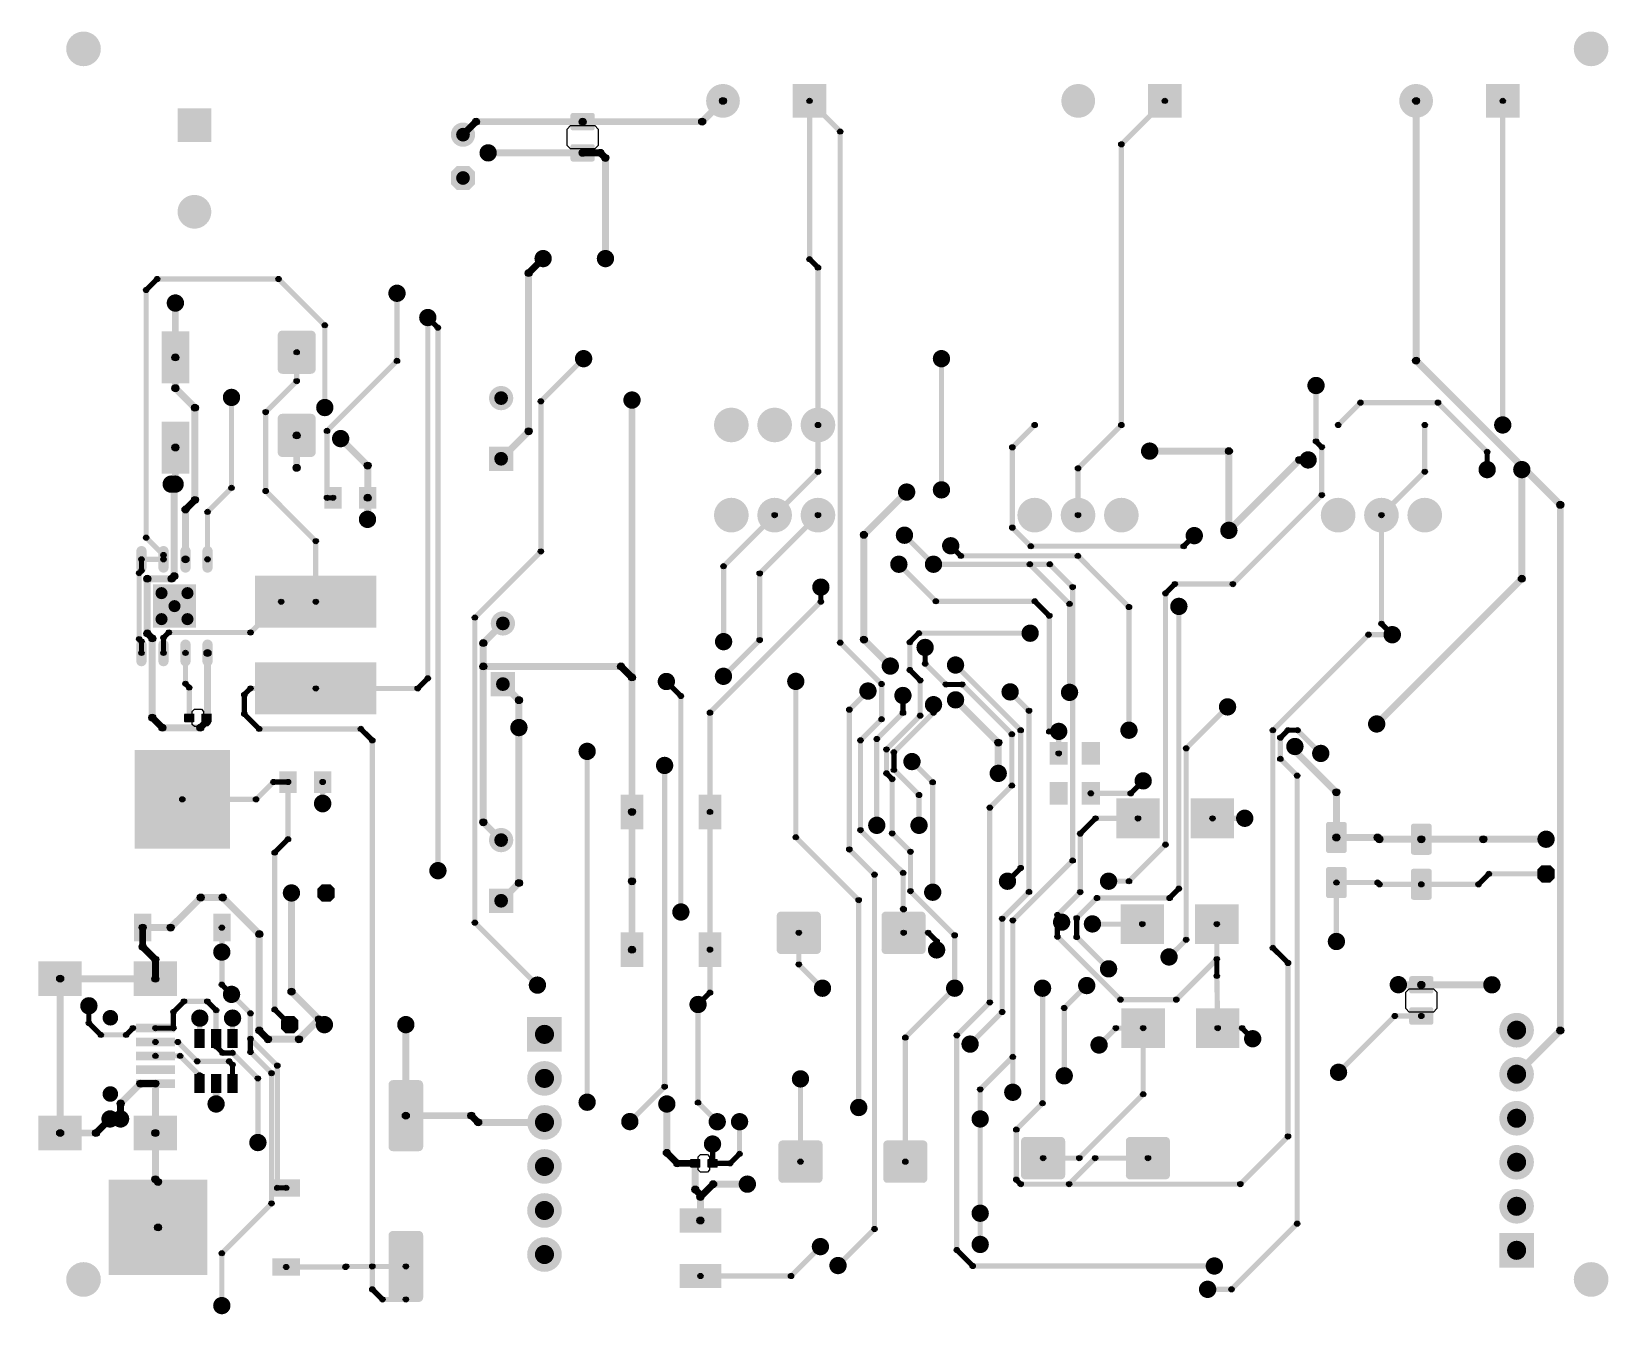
# Model space of a CAD drawing. Header units: millimetres. Extents: x 0 to 3.58, y 0 to 2.95.
import ezdxf

# ---------------------------------------------------------------- set-up
doc = ezdxf.new("R2010")
doc.units = ezdxf.units.MM
doc.header["$MEASUREMENT"] = 0
for name, color, linetype in [('PadHoleLayer', 156, 'Continuous'), ('TopLayer', 1, 'Continuous'), ('ViaHoleLayer', 16, 'Continuous')]:
    doc.layers.add(name, color=color, linetype=linetype)

# ---------------------------------------------------------------- blocks, each defined once
blk = doc.blocks.new('TO220_1')
at = {"layer": 'PadHoleLayer'}
h = blk.add_hatch(color=156, dxfattribs=at)
edge = h.paths.add_edge_path()
edge.add_arc((-0.0984, 0), 0.0236, 0, 360)
h = blk.add_hatch(color=156, dxfattribs=at)
edge = h.paths.add_edge_path()
edge.add_arc((0, 0), 0.0236, 0, 360)
h = blk.add_hatch(color=156, dxfattribs=at)
edge = h.paths.add_edge_path()
edge.add_arc((0.0984, 0), 0.0236, 0, 360)
at = {"layer": 'TopLayer'}
h = blk.add_hatch(color=1, dxfattribs=at)
edge = h.paths.add_edge_path()
edge.add_arc((-0.0984, 0), 0.0394, 0, 360)
h = blk.add_hatch(color=1, dxfattribs=at)
edge = h.paths.add_edge_path()
edge.add_arc((0, 0), 0.0394, 0, 360)
h = blk.add_hatch(color=1, dxfattribs=at)
edge = h.paths.add_edge_path()
edge.add_arc((0.0984, 0), 0.0394, 0, 360)
blk = doc.blocks.new('TO220_2')
at = {"layer": 'PadHoleLayer'}
h = blk.add_hatch(color=156, dxfattribs=at)
edge = h.paths.add_edge_path()
edge.add_arc((-0.0984, 0), 0.0236, 0, 360)
h = blk.add_hatch(color=156, dxfattribs=at)
edge = h.paths.add_edge_path()
edge.add_arc((0, 0), 0.0236, 0, 360)
h = blk.add_hatch(color=156, dxfattribs=at)
edge = h.paths.add_edge_path()
edge.add_arc((0.0984, 0), 0.0236, 0, 360)
at = {"layer": 'TopLayer'}
h = blk.add_hatch(color=1, dxfattribs=at)
edge = h.paths.add_edge_path()
edge.add_arc((-0.0984, 0), 0.0394, 0, 360)
h = blk.add_hatch(color=1, dxfattribs=at)
edge = h.paths.add_edge_path()
edge.add_arc((0, 0), 0.0394, 0, 360)
h = blk.add_hatch(color=1, dxfattribs=at)
edge = h.paths.add_edge_path()
edge.add_arc((0.0984, 0), 0.0394, 0, 360)
blk = doc.blocks.new('TO220_3')
at = {"layer": 'PadHoleLayer'}
h = blk.add_hatch(color=156, dxfattribs=at)
edge = h.paths.add_edge_path()
edge.add_arc((-0.0984, 0), 0.0236, 0, 360)
h = blk.add_hatch(color=156, dxfattribs=at)
edge = h.paths.add_edge_path()
edge.add_arc((0, 0), 0.0236, 0, 360)
h = blk.add_hatch(color=156, dxfattribs=at)
edge = h.paths.add_edge_path()
edge.add_arc((0.0984, 0), 0.0236, 0, 360)
at = {"layer": 'TopLayer'}
h = blk.add_hatch(color=1, dxfattribs=at)
edge = h.paths.add_edge_path()
edge.add_arc((-0.0984, 0), 0.0394, 0, 360)
h = blk.add_hatch(color=1, dxfattribs=at)
edge = h.paths.add_edge_path()
edge.add_arc((0, 0), 0.0394, 0, 360)
h = blk.add_hatch(color=1, dxfattribs=at)
edge = h.paths.add_edge_path()
edge.add_arc((0.0984, 0), 0.0394, 0, 360)
blk = doc.blocks.new('TO220_4')
at = {"layer": 'PadHoleLayer'}
h = blk.add_hatch(color=156, dxfattribs=at)
edge = h.paths.add_edge_path()
edge.add_arc((-0.0984, 0), 0.0236, 0, 360)
h = blk.add_hatch(color=156, dxfattribs=at)
edge = h.paths.add_edge_path()
edge.add_arc((0, 0), 0.0236, 0, 360)
h = blk.add_hatch(color=156, dxfattribs=at)
edge = h.paths.add_edge_path()
edge.add_arc((0.0984, 0), 0.0236, 0, 360)
at = {"layer": 'TopLayer'}
h = blk.add_hatch(color=1, dxfattribs=at)
edge = h.paths.add_edge_path()
edge.add_arc((-0.0984, 0), 0.0394, 0, 360)
h = blk.add_hatch(color=1, dxfattribs=at)
edge = h.paths.add_edge_path()
edge.add_arc((0, 0), 0.0394, 0, 360)
h = blk.add_hatch(color=1, dxfattribs=at)
edge = h.paths.add_edge_path()
edge.add_arc((0.0984, 0), 0.0394, 0, 360)
blk = doc.blocks.new('TO220_5')
at = {"layer": 'PadHoleLayer'}
h = blk.add_hatch(color=156, dxfattribs=at)
edge = h.paths.add_edge_path()
edge.add_arc((-0.0984, 0), 0.0236, 0, 360)
h = blk.add_hatch(color=156, dxfattribs=at)
edge = h.paths.add_edge_path()
edge.add_arc((0, 0), 0.0236, 0, 360)
h = blk.add_hatch(color=156, dxfattribs=at)
edge = h.paths.add_edge_path()
edge.add_arc((0.0984, 0), 0.0236, 0, 360)
at = {"layer": 'TopLayer'}
h = blk.add_hatch(color=1, dxfattribs=at)
edge = h.paths.add_edge_path()
edge.add_arc((-0.0984, 0), 0.0394, 0, 360)
h = blk.add_hatch(color=1, dxfattribs=at)
edge = h.paths.add_edge_path()
edge.add_arc((0, 0), 0.0394, 0, 360)
h = blk.add_hatch(color=1, dxfattribs=at)
edge = h.paths.add_edge_path()
edge.add_arc((0.0984, 0), 0.0394, 0, 360)
blk = doc.blocks.new('TO220_6')
at = {"layer": 'PadHoleLayer'}
h = blk.add_hatch(color=156, dxfattribs=at)
edge = h.paths.add_edge_path()
edge.add_arc((-0.0984, 0), 0.0236, 0, 360)
h = blk.add_hatch(color=156, dxfattribs=at)
edge = h.paths.add_edge_path()
edge.add_arc((0, 0), 0.0236, 0, 360)
h = blk.add_hatch(color=156, dxfattribs=at)
edge = h.paths.add_edge_path()
edge.add_arc((0.0984, 0), 0.0236, 0, 360)
at = {"layer": 'TopLayer'}
h = blk.add_hatch(color=1, dxfattribs=at)
edge = h.paths.add_edge_path()
edge.add_arc((-0.0984, 0), 0.0394, 0, 360)
h = blk.add_hatch(color=1, dxfattribs=at)
edge = h.paths.add_edge_path()
edge.add_arc((0, 0), 0.0394, 0, 360)
h = blk.add_hatch(color=1, dxfattribs=at)
edge = h.paths.add_edge_path()
edge.add_arc((0.0984, 0), 0.0394, 0, 360)
blk = doc.blocks.new('IND__SDR0805_7')
at = {"layer": 'TopLayer'}
for points in [[(-0.0394, 0.1378), (-0.0394, -0.1378), (-0.1575, -0.1378), (-0.1575, 0.1378)], [(0.1575, 0.1378), (0.1575, -0.1378), (0.0394, -0.1378), (0.0394, 0.1378)]]:
    blk.add_hatch(color=1, dxfattribs=at).paths.add_polyline_path(points)
blk = doc.blocks.new('CON__PLS_6_8')
at = {"layer": 'PadHoleLayer'}
h = blk.add_hatch(color=156, dxfattribs=at)
edge = h.paths.add_edge_path()
edge.add_arc((-0.25, 0), 0.0217, 0, 360)
h = blk.add_hatch(color=156, dxfattribs=at)
edge = h.paths.add_edge_path()
edge.add_arc((-0.15, 0), 0.0217, 0, 360)
h = blk.add_hatch(color=156, dxfattribs=at)
edge = h.paths.add_edge_path()
edge.add_arc((-0.05, 0), 0.0217, 0, 360)
h = blk.add_hatch(color=156, dxfattribs=at)
edge = h.paths.add_edge_path()
edge.add_arc((0.05, 0), 0.0217, 0, 360)
h = blk.add_hatch(color=156, dxfattribs=at)
edge = h.paths.add_edge_path()
edge.add_arc((0.15, 0), 0.0217, 0, 360)
h = blk.add_hatch(color=156, dxfattribs=at)
edge = h.paths.add_edge_path()
edge.add_arc((0.25, 0), 0.0217, 0, 360)
at = {"layer": 'TopLayer'}
blk.add_hatch(color=1, dxfattribs=at).paths.add_polyline_path([(-0.2894, 0.0394), (-0.2106, 0.0394), (-0.2106, -0.0394), (-0.2894, -0.0394)])
h = blk.add_hatch(color=1, dxfattribs=at)
edge = h.paths.add_edge_path()
edge.add_arc((-0.15, 0), 0.0394, 0, 360)
h = blk.add_hatch(color=1, dxfattribs=at)
edge = h.paths.add_edge_path()
edge.add_arc((-0.05, 0), 0.0394, 0, 360)
h = blk.add_hatch(color=1, dxfattribs=at)
edge = h.paths.add_edge_path()
edge.add_arc((0.05, 0), 0.0394, 0, 360)
h = blk.add_hatch(color=1, dxfattribs=at)
edge = h.paths.add_edge_path()
edge.add_arc((0.15, 0), 0.0394, 0, 360)
h = blk.add_hatch(color=1, dxfattribs=at)
edge = h.paths.add_edge_path()
edge.add_arc((0.25, 0), 0.0394, 0, 360)
blk = doc.blocks.new('CON__PLS_6_9')
at = {"layer": 'PadHoleLayer'}
h = blk.add_hatch(color=156, dxfattribs=at)
edge = h.paths.add_edge_path()
edge.add_arc((-0.25, 0), 0.0217, 0, 360)
h = blk.add_hatch(color=156, dxfattribs=at)
edge = h.paths.add_edge_path()
edge.add_arc((-0.15, 0), 0.0217, 0, 360)
h = blk.add_hatch(color=156, dxfattribs=at)
edge = h.paths.add_edge_path()
edge.add_arc((-0.05, 0), 0.0217, 0, 360)
h = blk.add_hatch(color=156, dxfattribs=at)
edge = h.paths.add_edge_path()
edge.add_arc((0.05, 0), 0.0217, 0, 360)
h = blk.add_hatch(color=156, dxfattribs=at)
edge = h.paths.add_edge_path()
edge.add_arc((0.15, 0), 0.0217, 0, 360)
h = blk.add_hatch(color=156, dxfattribs=at)
edge = h.paths.add_edge_path()
edge.add_arc((0.25, 0), 0.0217, 0, 360)
at = {"layer": 'TopLayer'}
blk.add_hatch(color=1, dxfattribs=at).paths.add_polyline_path([(-0.2894, 0.0394), (-0.2106, 0.0394), (-0.2106, -0.0394), (-0.2894, -0.0394)])
h = blk.add_hatch(color=1, dxfattribs=at)
edge = h.paths.add_edge_path()
edge.add_arc((-0.15, 0), 0.0394, 0, 360)
h = blk.add_hatch(color=1, dxfattribs=at)
edge = h.paths.add_edge_path()
edge.add_arc((-0.05, 0), 0.0394, 0, 360)
h = blk.add_hatch(color=1, dxfattribs=at)
edge = h.paths.add_edge_path()
edge.add_arc((0.05, 0), 0.0394, 0, 360)
h = blk.add_hatch(color=1, dxfattribs=at)
edge = h.paths.add_edge_path()
edge.add_arc((0.15, 0), 0.0394, 0, 360)
h = blk.add_hatch(color=1, dxfattribs=at)
edge = h.paths.add_edge_path()
edge.add_arc((0.25, 0), 0.0394, 0, 360)
blk = doc.blocks.new('8_SOIC_PAD_10')
at = {"layer": 'PadHoleLayer'}
h = blk.add_hatch(color=156, dxfattribs=at)
edge = h.paths.add_edge_path()
edge.add_arc((-0.0295, 0.0295), 0.00591, 0, 360)
h = blk.add_hatch(color=156, dxfattribs=at)
edge = h.paths.add_edge_path()
edge.add_arc((0, 0), 0.00591, 0, 360)
h = blk.add_hatch(color=156, dxfattribs=at)
edge = h.paths.add_edge_path()
edge.add_arc((0.0295, 0.0295), 0.00591, 0, 360)
h = blk.add_hatch(color=156, dxfattribs=at)
edge = h.paths.add_edge_path()
edge.add_arc((-0.0295, -0.0295), 0.00591, 0, 360)
h = blk.add_hatch(color=156, dxfattribs=at)
edge = h.paths.add_edge_path()
edge.add_arc((0.0295, -0.0295), 0.00591, 0, 360)
at = {"layer": 'TopLayer'}
h = blk.add_hatch(color=1, dxfattribs=at)
edge = h.paths.add_edge_path()
edge.add_arc((-0.125, 0.075), 0.0118, 90, 270)
edge.add_line((-0.125, 0.0632), (-0.0876, 0.0632))
edge.add_arc((-0.0876, 0.075), 0.0118, 270, 450)
edge.add_line((-0.0876, 0.0868), (-0.125, 0.0868))
h = blk.add_hatch(color=1, dxfattribs=at)
edge = h.paths.add_edge_path()
edge.add_arc((0.0876, 0.075), 0.0118, 90, 270)
edge.add_line((0.0876, 0.0632), (0.125, 0.0632))
edge.add_arc((0.125, 0.075), 0.0118, 270, 450)
edge.add_line((0.125, 0.0868), (0.0876, 0.0868))
h = blk.add_hatch(color=1, dxfattribs=at)
edge = h.paths.add_edge_path()
edge.add_arc((-0.125, 0.025), 0.0118, 90, 270)
edge.add_line((-0.125, 0.0132), (-0.0876, 0.0132))
edge.add_arc((-0.0876, 0.025), 0.0118, 270, 450)
edge.add_line((-0.0876, 0.0368), (-0.125, 0.0368))
blk.add_hatch(color=1, dxfattribs=at).paths.add_polyline_path([(-0.0492, -0.0492), (-0.0492, 0.0492), (0.0492, 0.0492), (0.0492, -0.0492)])
h = blk.add_hatch(color=1, dxfattribs=at)
edge = h.paths.add_edge_path()
edge.add_arc((-0.0295, 0.0295), 0.0138, 0, 360)
h = blk.add_hatch(color=1, dxfattribs=at)
edge = h.paths.add_edge_path()
edge.add_arc((0.0295, 0.0295), 0.0138, 0, 360)
h = blk.add_hatch(color=1, dxfattribs=at)
edge = h.paths.add_edge_path()
edge.add_arc((0.0876, 0.025), 0.0118, 90, 270)
edge.add_line((0.0876, 0.0132), (0.125, 0.0132))
edge.add_arc((0.125, 0.025), 0.0118, 270, 450)
edge.add_line((0.125, 0.0368), (0.0876, 0.0368))
h = blk.add_hatch(color=1, dxfattribs=at)
edge = h.paths.add_edge_path()
edge.add_arc((0, 0), 0.0138, 0, 360)
h = blk.add_hatch(color=1, dxfattribs=at)
edge = h.paths.add_edge_path()
edge.add_arc((-0.125, -0.025), 0.0118, 90, 270)
edge.add_line((-0.125, -0.0368), (-0.0876, -0.0368))
edge.add_arc((-0.0876, -0.025), 0.0118, 270, 450)
edge.add_line((-0.0876, -0.0132), (-0.125, -0.0132))
h = blk.add_hatch(color=1, dxfattribs=at)
edge = h.paths.add_edge_path()
edge.add_arc((-0.0295, -0.0295), 0.0138, 0, 360)
h = blk.add_hatch(color=1, dxfattribs=at)
edge = h.paths.add_edge_path()
edge.add_arc((0.0295, -0.0295), 0.0138, 0, 360)
h = blk.add_hatch(color=1, dxfattribs=at)
edge = h.paths.add_edge_path()
edge.add_arc((0.0876, -0.025), 0.0118, 90, 270)
edge.add_line((0.0876, -0.0368), (0.125, -0.0368))
edge.add_arc((0.125, -0.025), 0.0118, 270, 450)
edge.add_line((0.125, -0.0132), (0.0876, -0.0132))
h = blk.add_hatch(color=1, dxfattribs=at)
edge = h.paths.add_edge_path()
edge.add_arc((-0.125, -0.075), 0.0118, 90, 270)
edge.add_line((-0.125, -0.0868), (-0.0876, -0.0868))
edge.add_arc((-0.0876, -0.075), 0.0118, 270, 450)
edge.add_line((-0.0876, -0.0632), (-0.125, -0.0632))
h = blk.add_hatch(color=1, dxfattribs=at)
edge = h.paths.add_edge_path()
edge.add_arc((0.0876, -0.075), 0.0118, 90, 270)
edge.add_line((0.0876, -0.0868), (0.125, -0.0868))
edge.add_arc((0.125, -0.075), 0.0118, 270, 450)
edge.add_line((0.125, -0.0632), (0.0876, -0.0632))
blk = doc.blocks.new('DIODE__SMB_11')
at = {"layer": 'TopLayer'}
for points in [[(-0.1339, 0.0453), (-0.0354, 0.0453), (-0.0354, -0.0453), (-0.1339, -0.0453)], [(0.0354, 0.0453), (0.1339, 0.0453), (0.1339, -0.0453), (0.0354, -0.0453)]]:
    blk.add_hatch(color=1, dxfattribs=at).paths.add_polyline_path(points)
blk = doc.blocks.new('DIODE__SMB_12')
at = {"layer": 'TopLayer'}
for points in [[(-0.1339, 0.0453), (-0.0354, 0.0453), (-0.0354, -0.0453), (-0.1339, -0.0453)], [(0.0354, 0.0453), (0.1339, 0.0453), (0.1339, -0.0453), (0.0354, -0.0453)]]:
    blk.add_hatch(color=1, dxfattribs=at).paths.add_polyline_path(points)
blk = doc.blocks.new('DIODE__SMB_13')
at = {"layer": 'TopLayer'}
for points in [[(-0.1339, 0.0453), (-0.0354, 0.0453), (-0.0354, -0.0453), (-0.1339, -0.0453)], [(0.0354, 0.0453), (0.1339, 0.0453), (0.1339, -0.0453), (0.0354, -0.0453)]]:
    blk.add_hatch(color=1, dxfattribs=at).paths.add_polyline_path(points)
blk = doc.blocks.new('CAPMP7343X310N_14')
at = {"layer": 'TopLayer'}
h = blk.add_hatch(color=1, dxfattribs=at)
edge = h.paths.add_edge_path()
edge.add_arc((-0.1596, -0.0386), 0.00965, 180, 270)
edge.add_line((-0.1596, -0.0482), (-0.0785, -0.0482))
edge.add_arc((-0.0785, -0.0386), 0.00965, 270, 360)
edge.add_line((-0.0689, -0.0386), (-0.0689, 0.0386))
edge.add_arc((-0.0785, 0.0386), 0.00965, 0, 90)
edge.add_line((-0.0785, 0.0482), (-0.1596, 0.0482))
edge.add_arc((-0.1596, 0.0386), 0.00965, 90, 180)
edge.add_line((-0.1693, 0.0386), (-0.1693, -0.0386))
h = blk.add_hatch(color=1, dxfattribs=at)
edge = h.paths.add_edge_path()
edge.add_arc((0.0785, -0.0386), 0.00965, 180, 270)
edge.add_line((0.0785, -0.0482), (0.1596, -0.0482))
edge.add_arc((0.1596, -0.0386), 0.00965, 270, 360)
edge.add_line((0.1693, -0.0386), (0.1693, 0.0386))
edge.add_arc((0.1596, 0.0386), 0.00965, 0, 90)
edge.add_line((0.1596, 0.0482), (0.0785, 0.0482))
edge.add_arc((0.0785, 0.0386), 0.00965, 90, 180)
edge.add_line((0.0689, 0.0386), (0.0689, -0.0386))
blk = doc.blocks.new('CAPMP7343X310N_15')
at = {"layer": 'TopLayer'}
h = blk.add_hatch(color=1, dxfattribs=at)
edge = h.paths.add_edge_path()
edge.add_arc((-0.1596, -0.0386), 0.00965, 180, 270)
edge.add_line((-0.1596, -0.0482), (-0.0785, -0.0482))
edge.add_arc((-0.0785, -0.0386), 0.00965, 270, 360)
edge.add_line((-0.0689, -0.0386), (-0.0689, 0.0386))
edge.add_arc((-0.0785, 0.0386), 0.00965, 0, 90)
edge.add_line((-0.0785, 0.0482), (-0.1596, 0.0482))
edge.add_arc((-0.1596, 0.0386), 0.00965, 90, 180)
edge.add_line((-0.1693, 0.0386), (-0.1693, -0.0386))
h = blk.add_hatch(color=1, dxfattribs=at)
edge = h.paths.add_edge_path()
edge.add_arc((0.0785, -0.0386), 0.00965, 180, 270)
edge.add_line((0.0785, -0.0482), (0.1596, -0.0482))
edge.add_arc((0.1596, -0.0386), 0.00965, 270, 360)
edge.add_line((0.1693, -0.0386), (0.1693, 0.0386))
edge.add_arc((0.1596, 0.0386), 0.00965, 0, 90)
edge.add_line((0.1596, 0.0482), (0.0785, 0.0482))
edge.add_arc((0.0785, 0.0386), 0.00965, 90, 180)
edge.add_line((0.0689, 0.0386), (0.0689, -0.0386))
blk = doc.blocks.new('CAPMP7343X310N_16')
at = {"layer": 'TopLayer'}
h = blk.add_hatch(color=1, dxfattribs=at)
edge = h.paths.add_edge_path()
edge.add_arc((-0.1596, -0.0386), 0.00965, 180, 270)
edge.add_line((-0.1596, -0.0482), (-0.0785, -0.0482))
edge.add_arc((-0.0785, -0.0386), 0.00965, 270, 360)
edge.add_line((-0.0689, -0.0386), (-0.0689, 0.0386))
edge.add_arc((-0.0785, 0.0386), 0.00965, 0, 90)
edge.add_line((-0.0785, 0.0482), (-0.1596, 0.0482))
edge.add_arc((-0.1596, 0.0386), 0.00965, 90, 180)
edge.add_line((-0.1693, 0.0386), (-0.1693, -0.0386))
h = blk.add_hatch(color=1, dxfattribs=at)
edge = h.paths.add_edge_path()
edge.add_arc((0.0785, -0.0386), 0.00965, 180, 270)
edge.add_line((0.0785, -0.0482), (0.1596, -0.0482))
edge.add_arc((0.1596, -0.0386), 0.00965, 270, 360)
edge.add_line((0.1693, -0.0386), (0.1693, 0.0386))
edge.add_arc((0.1596, 0.0386), 0.00965, 0, 90)
edge.add_line((0.1596, 0.0482), (0.0785, 0.0482))
edge.add_arc((0.0785, 0.0386), 0.00965, 90, 180)
edge.add_line((0.0689, 0.0386), (0.0689, -0.0386))
blk = doc.blocks.new('301_021_12_3D_17')
at = {"layer": 'PadHoleLayer'}
h = blk.add_hatch(color=156, dxfattribs=at)
edge = h.paths.add_edge_path()
edge.add_arc((-0.0984, 0), 0.0256, 0, 360)
h = blk.add_hatch(color=156, dxfattribs=at)
edge = h.paths.add_edge_path()
edge.add_arc((0.0984, 0), 0.0256, 0, 360)
at = {"layer": 'TopLayer'}
blk.add_hatch(color=1, dxfattribs=at).paths.add_polyline_path([(-0.1368, 0.0384), (-0.06, 0.0384), (-0.06, -0.0384), (-0.1368, -0.0384)])
h = blk.add_hatch(color=1, dxfattribs=at)
edge = h.paths.add_edge_path()
edge.add_arc((0.0984, 0), 0.0384, 0, 360)
blk = doc.blocks.new('301_021_12_3D_18')
at = {"layer": 'PadHoleLayer'}
h = blk.add_hatch(color=156, dxfattribs=at)
edge = h.paths.add_edge_path()
edge.add_arc((-0.0984, 0), 0.0256, 0, 360)
h = blk.add_hatch(color=156, dxfattribs=at)
edge = h.paths.add_edge_path()
edge.add_arc((0.0984, 0), 0.0256, 0, 360)
at = {"layer": 'TopLayer'}
blk.add_hatch(color=1, dxfattribs=at).paths.add_polyline_path([(-0.1368, 0.0384), (-0.06, 0.0384), (-0.06, -0.0384), (-0.1368, -0.0384)])
h = blk.add_hatch(color=1, dxfattribs=at)
edge = h.paths.add_edge_path()
edge.add_arc((0.0984, 0), 0.0384, 0, 360)
blk = doc.blocks.new('301_021_12_3D_19')
at = {"layer": 'PadHoleLayer'}
h = blk.add_hatch(color=156, dxfattribs=at)
edge = h.paths.add_edge_path()
edge.add_arc((-0.0984, 0), 0.0256, 0, 360)
h = blk.add_hatch(color=156, dxfattribs=at)
edge = h.paths.add_edge_path()
edge.add_arc((0.0984, 0), 0.0256, 0, 360)
at = {"layer": 'TopLayer'}
blk.add_hatch(color=1, dxfattribs=at).paths.add_polyline_path([(-0.1368, 0.0384), (-0.06, 0.0384), (-0.06, -0.0384), (-0.1368, -0.0384)])
h = blk.add_hatch(color=1, dxfattribs=at)
edge = h.paths.add_edge_path()
edge.add_arc((0.0984, 0), 0.0384, 0, 360)
blk = doc.blocks.new('USB_MINI_20')
at = {"layer": 'PadHoleLayer'}
h = blk.add_hatch(color=156, dxfattribs=at)
edge = h.paths.add_edge_path()
edge.add_arc((-0.0866, 0.0059), 0.0177, 0, 360)
h = blk.add_hatch(color=156, dxfattribs=at)
edge = h.paths.add_edge_path()
edge.add_arc((0.0866, 0.0059), 0.0177, 0, 360)
at = {"layer": 'TopLayer'}
for points in [[(-0.2146, 0.1575), (-0.1358, 0.1575), (-0.1358, 0.0591), (-0.2146, 0.0591)], [(-0.0728, 0.1526), (-0.0531, 0.1526), (-0.0531, 0.064), (-0.0728, 0.064)], [(-0.0413, 0.1526), (-0.0216, 0.1526), (-0.0216, 0.064), (-0.0413, 0.064)], [(-0.0098, 0.1526), (0.0098, 0.1526), (0.0098, 0.064), (-0.0098, 0.064)], [(0.0217, 0.1526), (0.0413, 0.1526), (0.0413, 0.064), (0.0217, 0.064)], [(0.0531, 0.1526), (0.0728, 0.1526), (0.0728, 0.064), (0.0531, 0.064)], [(0.1358, 0.1575), (0.2146, 0.1575), (0.2146, 0.0591), (0.1358, 0.0591)], [(-0.2146, -0.0591), (-0.1358, -0.0591), (-0.1358, -0.1575), (-0.2146, -0.1575)], [(0.1358, -0.0591), (0.2146, -0.0591), (0.2146, -0.1575), (0.1358, -0.1575)]]:
    blk.add_hatch(color=1, dxfattribs=at).paths.add_polyline_path(points)
h = blk.add_hatch(color=1, dxfattribs=at)
edge = h.paths.add_edge_path()
edge.add_arc((-0.0866, 0.0059), 0.0177, 0, 360)
h = blk.add_hatch(color=1, dxfattribs=at)
edge = h.paths.add_edge_path()
edge.add_arc((0.0866, 0.0059), 0.0177, 0, 360)
blk = doc.blocks.new('301_021_12_3D_21')
at = {"layer": 'PadHoleLayer'}
h = blk.add_hatch(color=156, dxfattribs=at)
edge = h.paths.add_edge_path()
edge.add_arc((-0.0984, 0), 0.0256, 0, 360)
h = blk.add_hatch(color=156, dxfattribs=at)
edge = h.paths.add_edge_path()
edge.add_arc((0.0984, 0), 0.0256, 0, 360)
at = {"layer": 'TopLayer'}
blk.add_hatch(color=1, dxfattribs=at).paths.add_polyline_path([(-0.1368, 0.0384), (-0.06, 0.0384), (-0.06, -0.0384), (-0.1368, -0.0384)])
h = blk.add_hatch(color=1, dxfattribs=at)
edge = h.paths.add_edge_path()
edge.add_arc((0.0984, 0), 0.0384, 0, 360)
blk = doc.blocks.new('DO_214AA_22')
at = {"layer": 'TopLayer'}
h = blk.add_hatch(color=1, dxfattribs=at)
edge = h.paths.add_edge_path()
edge.add_arc((-0.1329, 0.0325), 0.0108, 90, 180)
edge.add_line((-0.1437, 0.0325), (-0.1437, -0.0325))
edge.add_arc((-0.1329, -0.0325), 0.0108, 180, 270)
edge.add_line((-0.1329, -0.0433), (-0.0561, -0.0433))
edge.add_arc((-0.0561, -0.0325), 0.0108, 270, 360)
edge.add_line((-0.0453, -0.0325), (-0.0453, 0.0325))
edge.add_arc((-0.0561, 0.0325), 0.0108, 0, 90)
edge.add_line((-0.0561, 0.0433), (-0.1329, 0.0433))
h = blk.add_hatch(color=1, dxfattribs=at)
edge = h.paths.add_edge_path()
edge.add_arc((0.0561, 0.0325), 0.0108, 90, 180)
edge.add_line((0.0453, 0.0325), (0.0453, -0.0325))
edge.add_arc((0.0561, -0.0325), 0.0108, 180, 270)
edge.add_line((0.0561, -0.0433), (0.1329, -0.0433))
edge.add_arc((0.1329, -0.0325), 0.0108, 270, 360)
edge.add_line((0.1437, -0.0325), (0.1437, 0.0325))
edge.add_arc((0.1329, 0.0325), 0.0108, 0, 90)
edge.add_line((0.1329, 0.0433), (0.0561, 0.0433))
blk = doc.blocks.new('LED__0805G_23')
at = {"layer": 'TopLayer'}
for points in [[(-0.0591, -0.0246), (-0.0591, 0.0246), (-0.0197, 0.0246), (-0.0197, -0.0246)], [(0.0197, -0.0246), (0.0197, 0.0246), (0.0591, 0.0246), (0.0591, -0.0246)]]:
    blk.add_hatch(color=1, dxfattribs=at).paths.add_polyline_path(points)
blk = doc.blocks.new('SWT_34_24')
at = {"layer": 'TopLayer'}
for points in [[(-0.1959, 0.1142), (-0.1171, 0.1142), (-0.1171, 0.063), (-0.1959, 0.063)], [(0.1171, 0.1142), (0.1959, 0.1142), (0.1959, 0.063), (0.1171, 0.063)], [(-0.1959, -0.063), (-0.1171, -0.063), (-0.1171, -0.1142), (-0.1959, -0.1142)], [(0.1171, -0.063), (0.1959, -0.063), (0.1959, -0.1142), (0.1171, -0.1142)]]:
    blk.add_hatch(color=1, dxfattribs=at).paths.add_polyline_path(points)
blk = doc.blocks.new('IND__0805_50')
at = {"layer": 'TopLayer'}
for points in [[(-0.0591, -0.0246), (-0.0591, 0.0246), (-0.0197, 0.0246), (-0.0197, -0.0246)], [(0.0197, -0.0246), (0.0197, 0.0246), (0.0591, 0.0246), (0.0591, -0.0246)]]:
    blk.add_hatch(color=1, dxfattribs=at).paths.add_polyline_path(points)
blk = doc.blocks.new('369A_13_52')
at = {"layer": 'TopLayer'}
for points in [[(-0.1083, 0.2579), (0.1083, 0.2579), (0.1083, 0.0335), (-0.1083, 0.0335)], [(-0.1096, -0.1142), (-0.0703, -0.1142), (-0.0703, -0.1772), (-0.1096, -0.1772)], [(0.0703, -0.1142), (0.1096, -0.1142), (0.1096, -0.1772), (0.0703, -0.1772)]]:
    blk.add_hatch(color=1, dxfattribs=at).paths.add_polyline_path(points)
blk = doc.blocks.new('SOT23_6_54')
at = {"layer": 'TopLayer'}
for points in [[(-0.0728, 0.0256), (-0.0728, 0.0492), (-0.0295, 0.0492), (-0.0295, 0.0256)], [(0.0295, 0.0256), (0.0295, 0.0492), (0.0728, 0.0492), (0.0728, 0.0256)], [(-0.0728, -0.0118), (-0.0728, 0.0118), (-0.0295, 0.0118), (-0.0295, -0.0118)], [(0.0295, -0.0118), (0.0295, 0.0118), (0.0728, 0.0118), (0.0728, -0.0118)], [(-0.0728, -0.0492), (-0.0728, -0.0256), (-0.0295, -0.0256), (-0.0295, -0.0492)], [(0.0295, -0.0492), (0.0295, -0.0256), (0.0728, -0.0256), (0.0728, -0.0492)]]:
    blk.add_hatch(color=1, dxfattribs=at).paths.add_polyline_path(points)
blk = doc.blocks.new('369A_13_55')
at = {"layer": 'TopLayer'}
for points in [[(-0.1083, 0.2579), (0.1083, 0.2579), (0.1083, 0.0335), (-0.1083, 0.0335)], [(-0.1096, -0.1142), (-0.0703, -0.1142), (-0.0703, -0.1772), (-0.1096, -0.1772)], [(0.0703, -0.1142), (0.1096, -0.1142), (0.1096, -0.1772), (0.0703, -0.1772)]]:
    blk.add_hatch(color=1, dxfattribs=at).paths.add_polyline_path(points)
blk = doc.blocks.new('WCAP_ATUL_8_11_5_3_5_0_5_56')
at = {"layer": 'PadHoleLayer'}
h = blk.add_hatch(color=156, dxfattribs=at)
edge = h.paths.add_edge_path()
edge.add_arc((-0.0689, 0), 0.0157, 0, 360)
h = blk.add_hatch(color=156, dxfattribs=at)
edge = h.paths.add_edge_path()
edge.add_arc((0.0689, 0), 0.0157, 0, 360)
at = {"layer": 'TopLayer'}
blk.add_hatch(color=1, dxfattribs=at).paths.add_polyline_path([(-0.0965, 0.0276), (-0.0413, 0.0276), (-0.0413, -0.0276), (-0.0965, -0.0276)])
h = blk.add_hatch(color=1, dxfattribs=at)
edge = h.paths.add_edge_path()
edge.add_arc((0.0689, 0), 0.0276, 0, 360)
blk = doc.blocks.new('WCAP_ATUL_8_11_5_3_5_0_5_57')
at = {"layer": 'PadHoleLayer'}
h = blk.add_hatch(color=156, dxfattribs=at)
edge = h.paths.add_edge_path()
edge.add_arc((-0.0689, 0), 0.0157, 0, 360)
h = blk.add_hatch(color=156, dxfattribs=at)
edge = h.paths.add_edge_path()
edge.add_arc((0.0689, 0), 0.0157, 0, 360)
at = {"layer": 'TopLayer'}
blk.add_hatch(color=1, dxfattribs=at).paths.add_polyline_path([(-0.0965, 0.0276), (-0.0413, 0.0276), (-0.0413, -0.0276), (-0.0965, -0.0276)])
h = blk.add_hatch(color=1, dxfattribs=at)
edge = h.paths.add_edge_path()
edge.add_arc((0.0689, 0), 0.0276, 0, 360)
blk = doc.blocks.new('WCAP_ATUL_8_11_5_3_5_0_5_58')
at = {"layer": 'PadHoleLayer'}
h = blk.add_hatch(color=156, dxfattribs=at)
edge = h.paths.add_edge_path()
edge.add_arc((-0.0689, 0), 0.0157, 0, 360)
h = blk.add_hatch(color=156, dxfattribs=at)
edge = h.paths.add_edge_path()
edge.add_arc((0.0689, 0), 0.0157, 0, 360)
at = {"layer": 'TopLayer'}
blk.add_hatch(color=1, dxfattribs=at).paths.add_polyline_path([(-0.0965, 0.0276), (-0.0413, 0.0276), (-0.0413, -0.0276), (-0.0965, -0.0276)])
h = blk.add_hatch(color=1, dxfattribs=at)
edge = h.paths.add_edge_path()
edge.add_arc((0.0689, 0), 0.0276, 0, 360)
blk = doc.blocks.new('CAP__D5C2H11_59')
at = {"layer": 'PadHoleLayer'}
h = blk.add_hatch(color=156, dxfattribs=at)
edge = h.paths.add_edge_path()
edge.add_arc((-0.0394, 0), 0.0118, 0, 360)
h = blk.add_hatch(color=156, dxfattribs=at)
edge = h.paths.add_edge_path()
edge.add_arc((0.0394, 0), 0.0118, 0, 360)
at = {"layer": 'TopLayer'}
blk.add_hatch(color=1, dxfattribs=at).paths.add_polyline_path([(-0.0295, 0.0197), (-0.0492, 0.0197), (-0.0591, 0.0098), (-0.0591, -0.0098), (-0.0492, -0.0197), (-0.0295, -0.0197), (-0.0197, -0.0098), (-0.0197, 0.0098)])
h = blk.add_hatch(color=1, dxfattribs=at)
edge = h.paths.add_edge_path()
edge.add_arc((0.0394, 0), 0.0197, 0, 360)
blk = doc.blocks.new('CAP__D5C2H11_60')
at = {"layer": 'PadHoleLayer'}
h = blk.add_hatch(color=156, dxfattribs=at)
edge = h.paths.add_edge_path()
edge.add_arc((-0.0394, 0), 0.0118, 0, 360)
h = blk.add_hatch(color=156, dxfattribs=at)
edge = h.paths.add_edge_path()
edge.add_arc((0.0394, 0), 0.0118, 0, 360)
at = {"layer": 'TopLayer'}
blk.add_hatch(color=1, dxfattribs=at).paths.add_polyline_path([(-0.0295, 0.0197), (-0.0492, 0.0197), (-0.0591, 0.0098), (-0.0591, -0.0098), (-0.0492, -0.0197), (-0.0295, -0.0197), (-0.0197, -0.0098), (-0.0197, 0.0098)])
h = blk.add_hatch(color=1, dxfattribs=at)
edge = h.paths.add_edge_path()
edge.add_arc((0.0394, 0), 0.0197, 0, 360)
blk = doc.blocks.new('CAPMP3216X180N_61')
at = {"layer": 'TopLayer'}
h = blk.add_hatch(color=1, dxfattribs=at)
edge = h.paths.add_edge_path()
edge.add_arc((-0.0807, 0.0177), 0.00591, 90, 180)
edge.add_line((-0.0866, 0.0177), (-0.0866, -0.0177))
edge.add_arc((-0.0807, -0.0177), 0.00591, 180, 270)
edge.add_line((-0.0807, -0.0236), (-0.0217, -0.0236))
edge.add_arc((-0.0217, -0.0177), 0.00591, 270, 360)
edge.add_line((-0.0157, -0.0177), (-0.0157, 0.0177))
edge.add_arc((-0.0217, 0.0177), 0.00591, 0, 90)
edge.add_line((-0.0217, 0.0236), (-0.0807, 0.0236))
h = blk.add_hatch(color=1, dxfattribs=at)
edge = h.paths.add_edge_path()
edge.add_arc((0.0217, 0.0177), 0.00591, 90, 180)
edge.add_line((0.0157, 0.0177), (0.0157, -0.0177))
edge.add_arc((0.0217, -0.0177), 0.00591, 180, 270)
edge.add_line((0.0217, -0.0236), (0.0807, -0.0236))
edge.add_arc((0.0807, -0.0177), 0.00591, 270, 360)
edge.add_line((0.0866, -0.0177), (0.0866, 0.0177))
edge.add_arc((0.0807, 0.0177), 0.00591, 0, 90)
edge.add_line((0.0807, 0.0236), (0.0217, 0.0236))
blk = doc.blocks.new('CAPC2012X135N_62')
at = {"layer": 'TopLayer'}
h = blk.add_hatch(color=1, dxfattribs=at)
edge = h.paths.add_edge_path()
edge.add_arc((-0.0502, -0.0226), 0.00492, 180, 270)
edge.add_line((-0.0502, -0.0276), (-0.0207, -0.0276))
edge.add_arc((-0.0207, -0.0226), 0.00492, 270, 360)
edge.add_line((-0.0157, -0.0226), (-0.0157, 0.0226))
edge.add_arc((-0.0207, 0.0226), 0.00492, 0, 90)
edge.add_line((-0.0207, 0.0276), (-0.0502, 0.0276))
edge.add_arc((-0.0502, 0.0226), 0.00492, 90, 180)
edge.add_line((-0.0551, 0.0226), (-0.0551, -0.0226))
h = blk.add_hatch(color=1, dxfattribs=at)
edge = h.paths.add_edge_path()
edge.add_arc((0.0207, -0.0226), 0.00492, 180, 270)
edge.add_line((0.0207, -0.0276), (0.0502, -0.0276))
edge.add_arc((0.0502, -0.0226), 0.00492, 270, 360)
edge.add_line((0.0551, -0.0226), (0.0551, 0.0226))
edge.add_arc((0.0502, 0.0226), 0.00492, 0, 90)
edge.add_line((0.0502, 0.0276), (0.0207, 0.0276))
edge.add_arc((0.0207, 0.0226), 0.00492, 90, 180)
edge.add_line((0.0157, 0.0226), (0.0157, -0.0226))
for p, q in [((-0.0266, 0.0276), (-0.0187, 0.0354)), ((-0.0266, -0.0276), (-0.0266, 0.0276)), ((-0.0187, 0.0354), (0.0187, 0.0354)), ((0.0187, 0.0354), (0.0266, 0.0276)), ((0.0266, 0.0276), (0.0266, -0.0276)), ((-0.0187, -0.0354), (-0.0266, -0.0276)), ((0.0187, -0.0354), (-0.0187, -0.0354)), ((0.0266, -0.0276), (0.0187, -0.0354))]:
    blk.add_line(p, q, dxfattribs=at)
blk = doc.blocks.new('CAPMP3216X180N_63')
at = {"layer": 'TopLayer'}
h = blk.add_hatch(color=1, dxfattribs=at)
edge = h.paths.add_edge_path()
edge.add_arc((-0.0807, 0.0177), 0.00591, 90, 180)
edge.add_line((-0.0866, 0.0177), (-0.0866, -0.0177))
edge.add_arc((-0.0807, -0.0177), 0.00591, 180, 270)
edge.add_line((-0.0807, -0.0236), (-0.0217, -0.0236))
edge.add_arc((-0.0217, -0.0177), 0.00591, 270, 360)
edge.add_line((-0.0157, -0.0177), (-0.0157, 0.0177))
edge.add_arc((-0.0217, 0.0177), 0.00591, 0, 90)
edge.add_line((-0.0217, 0.0236), (-0.0807, 0.0236))
h = blk.add_hatch(color=1, dxfattribs=at)
edge = h.paths.add_edge_path()
edge.add_arc((0.0217, 0.0177), 0.00591, 90, 180)
edge.add_line((0.0157, 0.0177), (0.0157, -0.0177))
edge.add_arc((0.0217, -0.0177), 0.00591, 180, 270)
edge.add_line((0.0217, -0.0236), (0.0807, -0.0236))
edge.add_arc((0.0807, -0.0177), 0.00591, 270, 360)
edge.add_line((0.0866, -0.0177), (0.0866, 0.0177))
edge.add_arc((0.0807, 0.0177), 0.00591, 0, 90)
edge.add_line((0.0807, 0.0236), (0.0217, 0.0236))
blk = doc.blocks.new('CAP__D5C2H11_64')
at = {"layer": 'PadHoleLayer'}
h = blk.add_hatch(color=156, dxfattribs=at)
edge = h.paths.add_edge_path()
edge.add_arc((-0.0394, 0), 0.0118, 0, 360)
h = blk.add_hatch(color=156, dxfattribs=at)
edge = h.paths.add_edge_path()
edge.add_arc((0.0394, 0), 0.0118, 0, 360)
at = {"layer": 'TopLayer'}
blk.add_hatch(color=1, dxfattribs=at).paths.add_polyline_path([(-0.0295, 0.0197), (-0.0492, 0.0197), (-0.0591, 0.0098), (-0.0591, -0.0098), (-0.0492, -0.0197), (-0.0295, -0.0197), (-0.0197, -0.0098), (-0.0197, 0.0098)])
h = blk.add_hatch(color=1, dxfattribs=at)
edge = h.paths.add_edge_path()
edge.add_arc((0.0394, 0), 0.0197, 0, 360)
blk = doc.blocks.new('CAP_ELEC_SIZE_G_66')
at = {"layer": 'TopLayer'}
h = blk.add_hatch(color=1, dxfattribs=at)
edge = h.paths.add_edge_path()
edge.add_arc((-0.0295, 0.2421), 0.00984, 90, 180)
edge.add_line((-0.0394, 0.2421), (-0.0394, 0.1004))
edge.add_arc((-0.0295, 0.1004), 0.00984, 180, 270)
edge.add_line((-0.0295, 0.0906), (0.0295, 0.0906))
edge.add_arc((0.0295, 0.1004), 0.00984, 270, 360)
edge.add_line((0.0394, 0.1004), (0.0394, 0.2421))
edge.add_arc((0.0295, 0.2421), 0.00984, 0, 90)
edge.add_line((0.0295, 0.252), (-0.0295, 0.252))
h = blk.add_hatch(color=1, dxfattribs=at)
edge = h.paths.add_edge_path()
edge.add_arc((-0.0295, -0.1004), 0.00984, 90, 180)
edge.add_line((-0.0394, -0.1004), (-0.0394, -0.2421))
edge.add_arc((-0.0295, -0.2421), 0.00984, 180, 270)
edge.add_line((-0.0295, -0.252), (0.0295, -0.252))
edge.add_arc((0.0295, -0.2421), 0.00984, 270, 360)
edge.add_line((0.0394, -0.2421), (0.0394, -0.1004))
edge.add_arc((0.0295, -0.1004), 0.00984, 0, 90)
edge.add_line((0.0295, -0.0906), (-0.0295, -0.0906))
blk = doc.blocks.new('CAPC1005X55N_71')
at = {"layer": 'TopLayer'}
h = blk.add_hatch(color=1, dxfattribs=at)
edge = h.paths.add_edge_path()
edge.add_arc((-0.0295, -0.0079), 0.00197, 180, 270)
edge.add_line((-0.0295, -0.0098), (-0.0098, -0.0098))
edge.add_arc((-0.0098, -0.0079), 0.00197, 270, 360)
edge.add_line((-0.0079, -0.0079), (-0.0079, 0.0079))
edge.add_arc((-0.0098, 0.0079), 0.00197, 0, 90)
edge.add_line((-0.0098, 0.0098), (-0.0295, 0.0098))
edge.add_arc((-0.0295, 0.0079), 0.00197, 90, 180)
edge.add_line((-0.0315, 0.0079), (-0.0315, -0.0079))
h = blk.add_hatch(color=1, dxfattribs=at)
edge = h.paths.add_edge_path()
edge.add_arc((0.0098, -0.0079), 0.00197, 180, 270)
edge.add_line((0.0098, -0.0098), (0.0295, -0.0098))
edge.add_arc((0.0295, -0.0079), 0.00197, 270, 360)
edge.add_line((0.0315, -0.0079), (0.0315, 0.0079))
edge.add_arc((0.0295, 0.0079), 0.00197, 0, 90)
edge.add_line((0.0295, 0.0098), (0.0098, 0.0098))
edge.add_arc((0.0098, 0.0079), 0.00197, 90, 180)
edge.add_line((0.0079, 0.0079), (0.0079, -0.0079))
for p, q in [((-0.0128, 0.0148), (-0.0079, 0.0197)), ((-0.0128, -0.0148), (-0.0128, 0.0148)), ((-0.0079, 0.0197), (0.0079, 0.0197)), ((0.0079, 0.0197), (0.0128, 0.0148)), ((0.0128, 0.0148), (0.0128, -0.0148)), ((-0.0079, -0.0197), (-0.0128, -0.0148)), ((0.0079, -0.0197), (-0.0079, -0.0197)), ((0.0128, -0.0148), (0.0079, -0.0197))]:
    blk.add_line(p, q, dxfattribs=at)
blk = doc.blocks.new('CAP__TANTAL_B_72')
at = {"layer": 'TopLayer'}
for points in [[(-0.0906, 0.0472), (-0.0354, 0.0472), (-0.0354, -0.0472), (-0.0906, -0.0472)], [(0.0354, 0.0472), (0.0905, 0.0472), (0.0905, -0.0472), (0.0354, -0.0472)]]:
    blk.add_hatch(color=1, dxfattribs=at).paths.add_polyline_path(points)
blk = doc.blocks.new('CAPC1005X55N_73')
at = {"layer": 'TopLayer'}
h = blk.add_hatch(color=1, dxfattribs=at)
edge = h.paths.add_edge_path()
edge.add_arc((-0.0295, -0.0079), 0.00197, 180, 270)
edge.add_line((-0.0295, -0.0098), (-0.0098, -0.0098))
edge.add_arc((-0.0098, -0.0079), 0.00197, 270, 360)
edge.add_line((-0.0079, -0.0079), (-0.0079, 0.0079))
edge.add_arc((-0.0098, 0.0079), 0.00197, 0, 90)
edge.add_line((-0.0098, 0.0098), (-0.0295, 0.0098))
edge.add_arc((-0.0295, 0.0079), 0.00197, 90, 180)
edge.add_line((-0.0315, 0.0079), (-0.0315, -0.0079))
h = blk.add_hatch(color=1, dxfattribs=at)
edge = h.paths.add_edge_path()
edge.add_arc((0.0098, -0.0079), 0.00197, 180, 270)
edge.add_line((0.0098, -0.0098), (0.0295, -0.0098))
edge.add_arc((0.0295, -0.0079), 0.00197, 270, 360)
edge.add_line((0.0315, -0.0079), (0.0315, 0.0079))
edge.add_arc((0.0295, 0.0079), 0.00197, 0, 90)
edge.add_line((0.0295, 0.0098), (0.0098, 0.0098))
edge.add_arc((0.0098, 0.0079), 0.00197, 90, 180)
edge.add_line((0.0079, 0.0079), (0.0079, -0.0079))
for p, q in [((-0.0128, 0.0148), (-0.0079, 0.0197)), ((-0.0128, -0.0148), (-0.0128, 0.0148)), ((-0.0079, 0.0197), (0.0079, 0.0197)), ((0.0079, 0.0197), (0.0128, 0.0148)), ((0.0128, 0.0148), (0.0128, -0.0148)), ((-0.0079, -0.0197), (-0.0128, -0.0148)), ((0.0079, -0.0197), (-0.0079, -0.0197)), ((0.0128, -0.0148), (0.0079, -0.0197))]:
    blk.add_line(p, q, dxfattribs=at)
blk = doc.blocks.new('CAP__SMD_D6_3A6_6H7_7_75')
at = {"layer": 'TopLayer'}
for points in [[(-0.0433, 0.0315), (-0.0433, -0.0315), (-0.1614, -0.0315), (-0.1614, 0.0315)], [(0.1614, 0.0315), (0.1614, -0.0315), (0.0433, -0.0315), (0.0433, 0.0315)]]:
    blk.add_hatch(color=1, dxfattribs=at).paths.add_polyline_path(points)
blk = doc.blocks.new('CAPC2012X135N_77')
at = {"layer": 'TopLayer'}
h = blk.add_hatch(color=1, dxfattribs=at)
edge = h.paths.add_edge_path()
edge.add_arc((-0.0502, -0.0226), 0.00492, 180, 270)
edge.add_line((-0.0502, -0.0276), (-0.0207, -0.0276))
edge.add_arc((-0.0207, -0.0226), 0.00492, 270, 360)
edge.add_line((-0.0157, -0.0226), (-0.0157, 0.0226))
edge.add_arc((-0.0207, 0.0226), 0.00492, 0, 90)
edge.add_line((-0.0207, 0.0276), (-0.0502, 0.0276))
edge.add_arc((-0.0502, 0.0226), 0.00492, 90, 180)
edge.add_line((-0.0551, 0.0226), (-0.0551, -0.0226))
h = blk.add_hatch(color=1, dxfattribs=at)
edge = h.paths.add_edge_path()
edge.add_arc((0.0207, -0.0226), 0.00492, 180, 270)
edge.add_line((0.0207, -0.0276), (0.0502, -0.0276))
edge.add_arc((0.0502, -0.0226), 0.00492, 270, 360)
edge.add_line((0.0551, -0.0226), (0.0551, 0.0226))
edge.add_arc((0.0502, 0.0226), 0.00492, 0, 90)
edge.add_line((0.0502, 0.0276), (0.0207, 0.0276))
edge.add_arc((0.0207, 0.0226), 0.00492, 90, 180)
edge.add_line((0.0157, 0.0226), (0.0157, -0.0226))
for p, q in [((-0.0266, 0.0276), (-0.0187, 0.0354)), ((-0.0266, -0.0276), (-0.0266, 0.0276)), ((-0.0187, 0.0354), (0.0187, 0.0354)), ((0.0187, 0.0354), (0.0266, 0.0276)), ((0.0266, 0.0276), (0.0266, -0.0276)), ((-0.0187, -0.0354), (-0.0266, -0.0276)), ((0.0187, -0.0354), (-0.0187, -0.0354)), ((0.0266, -0.0276), (0.0187, -0.0354))]:
    blk.add_line(p, q, dxfattribs=at)
blk = doc.blocks.new('CAP__D6_3C2_5H11_78')
at = {"layer": 'PadHoleLayer'}
h = blk.add_hatch(color=156, dxfattribs=at)
edge = h.paths.add_edge_path()
edge.add_arc((-0.0492, 0), 0.0157, 0, 360)
h = blk.add_hatch(color=156, dxfattribs=at)
edge = h.paths.add_edge_path()
edge.add_arc((0.0492, 0), 0.0157, 0, 360)
at = {"layer": 'TopLayer'}
blk.add_hatch(color=1, dxfattribs=at).paths.add_polyline_path([(-0.0354, 0.0276), (-0.063, 0.0276), (-0.0768, 0.0138), (-0.0768, -0.0138), (-0.063, -0.0276), (-0.0354, -0.0276), (-0.0217, -0.0138), (-0.0217, 0.0138)])
h = blk.add_hatch(color=1, dxfattribs=at)
edge = h.paths.add_edge_path()
edge.add_arc((0.0492, 0), 0.0276, 0, 360)
blk = doc.blocks.new('OSC__3225_80')
at = {"layer": 'TopLayer'}
for points in [[(-0.0709, 0.0571), (-0.0197, 0.0571), (-0.0197, 0.0157), (-0.0709, 0.0157)], [(0.0197, 0.0571), (0.0709, 0.0571), (0.0709, 0.0157), (0.0197, 0.0157)], [(-0.0709, -0.0157), (-0.0197, -0.0157), (-0.0197, -0.0571), (-0.0709, -0.0571)], [(0.0197, -0.0157), (0.0709, -0.0157), (0.0709, -0.0571), (0.0197, -0.0571)]]:
    blk.add_hatch(color=1, dxfattribs=at).paths.add_polyline_path(points)

msp = doc.modelspace()

# ---------------------------------------------------------------- hatches: boundary and pattern name
at = {"layer": 'PadHoleLayer'}
h = msp.add_hatch(color=156, dxfattribs=at)
edge = h.paths.add_edge_path()
edge.add_arc((0.1181, 2.9134), 0.0394, 0, 360)
h = msp.add_hatch(color=156, dxfattribs=at)
edge = h.paths.add_edge_path()
edge.add_arc((3.5433, 2.9134), 0.0394, 0, 360)
h = msp.add_hatch(color=156, dxfattribs=at)
edge = h.paths.add_edge_path()
edge.add_arc((0.1181, 0.1181), 0.0394, 0, 360)
h = msp.add_hatch(color=156, dxfattribs=at)
edge = h.paths.add_edge_path()
edge.add_arc((3.5433, 0.1181), 0.0394, 0, 360)
at = {"layer": 'TopLayer'}
h = msp.add_hatch(color=1, dxfattribs=at)
edge = h.paths.add_edge_path()
edge.add_arc((0.1181, 2.9134), 0.0394, 0, 360)
h = msp.add_hatch(color=1, dxfattribs=at)
edge = h.paths.add_edge_path()
edge.add_arc((3.5433, 2.9134), 0.0394, 0, 360)
for points in [[(1.5292, 2.7425), (1.5181, 2.7536), (1.5653, 2.8008), (1.5764, 2.7897)], [(1.7736, 2.4357), (1.7618, 2.4357), (1.7618, 2.7953), (1.7736, 2.7953)], [(1.7635, 2.7911), (1.7719, 2.7995), (1.8415, 2.7298), (1.8331, 2.7215)], [(2.4802, 2.6924), (2.4719, 2.7007), (2.5706, 2.7995), (2.579, 2.7911)], [(3.1535, 2.2053), (3.1378, 2.2053), (3.1378, 2.7953), (3.1535, 2.7953)], [(3.3484, 2.0591), (3.3366, 2.0591), (3.3366, 2.7953), (3.3484, 2.7953)], [(0.9859, 2.7129), (0.9747, 2.7241), (1.0043, 2.7536), (1.0154, 2.7425)], [(1.0098, 2.7402), (1.0098, 2.7559), (1.252, 2.7559), (1.252, 2.7402)], [(1.252, 2.7402), (1.252, 2.7559), (1.5236, 2.7559), (1.5236, 2.7402)], [(1.8432, 1.5646), (1.8314, 1.5646), (1.8314, 2.7257), (1.8432, 2.7257)], [(2.482, 2.0591), (2.4702, 2.0591), (2.4702, 2.6965), (2.482, 2.6965)], [(1.0374, 2.6693), (1.0374, 2.685), (1.252, 2.685), (1.252, 2.6693)], [(1.252, 2.6693), (1.252, 2.685), (1.2924, 2.685), (1.2924, 2.6693)], [(1.2869, 2.6716), (1.298, 2.6827), (1.3095, 2.6712), (1.2984, 2.6601)], [(1.3118, 2.437), (1.2961, 2.437), (1.2961, 2.6657), (1.3118, 2.6657)], [(1.1349, 2.3984), (1.1238, 2.4096), (1.1568, 2.4426), (1.1679, 2.4314)], [(1.7635, 2.4315), (1.7719, 2.4399), (1.7909, 2.4208), (1.7826, 2.4125)], [(1.1372, 2.0447), (1.1214, 2.0447), (1.1214, 2.404), (1.1372, 2.404)], [(1.7927, 2.0591), (1.7809, 2.0591), (1.7809, 2.4167), (1.7927, 2.4167)], [(0.2662, 1.8031), (0.2544, 1.8031), (0.2544, 2.3657), (0.2662, 2.3657)], [(0.2645, 2.3615), (0.2561, 2.3698), (0.2811, 2.3948), (0.2895, 2.3865)], [(0.2853, 2.3848), (0.2853, 2.3966), (0.5613, 2.3966), (0.5613, 2.3848)], [(0.5571, 2.3865), (0.5655, 2.3948), (0.6705, 2.2898), (0.6621, 2.2815)], [(0.3346, 2.2126), (0.3189, 2.2126), (0.3189, 2.3361), (0.3346, 2.3361)], [(0.8362, 2.2047), (0.8244, 2.2047), (0.8244, 2.3583), (0.8362, 2.3583)], [(0.9062, 1.4836), (0.8944, 1.4836), (0.8944, 2.3031), (0.9062, 2.3031)], [(0.8961, 2.299), (0.9045, 2.3073), (0.9275, 2.2843), (0.9191, 2.276)], [(0.6722, 2.0987), (0.6604, 2.0987), (0.6604, 2.2857), (0.6722, 2.2857)], [(0.9292, 1.0467), (0.9174, 1.0467), (0.9174, 2.2801), (0.9292, 2.2801)], [(0.6083, 2.1587), (0.5965, 2.1587), (0.5965, 2.2244), (0.6083, 2.2244)], [(0.3346, 2.1427), (0.3189, 2.1427), (0.3189, 2.2126), (0.3346, 2.2126)], [(0.6755, 2.0415), (0.6671, 2.0498), (0.8261, 2.2088), (0.8345, 2.2005)], [(1.1615, 2.1085), (1.1531, 2.1168), (1.2501, 2.2138), (1.2585, 2.2055)], [(2.0732, 1.9117), (2.0614, 1.9117), (2.0614, 2.2097), (2.0732, 2.2097)], [(3.1401, 2.1998), (3.1512, 2.2109), (3.4789, 1.8832), (3.4678, 1.8721)], [(0.5361, 2.084), (0.5277, 2.0924), (0.5982, 2.1628), (0.6065, 2.1545)], [(0.3212, 2.1371), (0.3323, 2.1482), (0.3769, 2.1037), (0.3658, 2.0925)], [(0.4602, 1.9162), (0.4484, 1.9162), (0.4484, 2.1217), (0.4602, 2.1217)], [(1.372, 1.4857), (1.3563, 1.4857), (1.3563, 2.1157), (1.372, 2.1157)], [(2.9242, 2.0217), (2.9124, 2.0217), (2.9124, 2.1487), (2.9242, 2.1487)], [(2.9727, 2.0549), (2.9643, 2.0632), (3.0149, 2.1138), (3.0233, 2.1055)], [(3.0191, 2.1038), (3.0191, 2.1156), (3.1953, 2.1156), (3.1953, 2.1038)], [(3.1911, 2.1055), (3.1995, 2.1138), (3.3113, 2.0021), (3.3029, 1.9937)], [(0.3792, 1.8887), (0.3634, 1.8887), (0.3634, 2.0981), (0.3792, 2.0981)], [(0.5378, 1.9091), (0.526, 1.9091), (0.526, 2.0882), (0.5378, 2.0882)], [(1.1632, 1.7717), (1.1514, 1.7717), (1.1514, 2.1127), (1.1632, 2.1127)], [(0.6772, 1.8937), (0.6654, 1.8937), (0.6654, 2.0457), (0.6772, 2.0457)], [(1.0725, 1.9767), (1.0614, 1.9879), (1.1238, 2.0502), (1.1349, 2.0391)], [(1.7927, 1.9528), (1.7809, 1.9528), (1.7809, 2.0591), (1.7927, 2.0591)], [(2.2325, 2.004), (2.2241, 2.0123), (2.275, 2.0632), (2.2834, 2.0549)], [(2.3818, 1.9564), (2.3735, 1.9648), (2.4719, 2.0632), (2.4802, 2.0549)], [(3.1713, 1.9528), (3.1594, 1.9528), (3.1594, 2.0591), (3.1713, 2.0591)], [(0.3346, 1.9341), (0.3189, 1.9341), (0.3189, 2.0079), (0.3346, 2.0079)], [(0.6102, 1.9618), (0.5945, 1.9618), (0.5945, 2.0354), (0.6102, 2.0354)], [(0.6968, 2.0226), (0.7079, 2.0337), (0.7693, 1.9722), (0.7582, 1.9611)], [(2.2342, 1.8257), (2.2224, 1.8257), (2.2224, 2.0082), (2.2342, 2.0082)], [(2.5403, 1.9918), (2.5403, 2.0075), (2.7203, 2.0075), (2.7203, 1.9918)], [(2.9141, 2.0175), (2.9225, 2.0258), (2.9355, 2.0128), (2.9271, 2.0045)], [(2.9372, 1.8997), (2.9254, 1.8997), (2.9254, 2.0087), (2.9372, 2.0087)], [(2.7282, 1.8197), (2.7124, 1.8197), (2.7124, 1.9997), (2.7282, 1.9997)], [(2.7259, 1.8141), (2.7148, 1.8252), (2.8748, 1.9852), (2.8859, 1.9741)], [(2.8803, 1.9718), (2.8803, 1.9875), (2.9003, 1.9875), (2.9003, 1.9718)], [(3.313, 1.9577), (3.3012, 1.9577), (3.3012, 1.9979), (3.313, 1.9979)], [(0.3229, 1.9191), (0.3118, 1.9302), (0.3212, 1.9397), (0.3323, 1.9285)], [(0.6078, 1.9562), (0.5967, 1.9673), (0.5968, 1.9674), (0.6079, 1.9562)], [(0.7717, 1.8937), (0.7559, 1.8937), (0.7559, 1.9667), (0.7717, 1.9667)], [(1.6925, 1.8502), (1.6842, 1.8585), (1.7826, 1.9569), (1.7909, 1.9486)], [(2.3835, 1.8543), (2.3717, 1.8543), (2.3717, 1.9606), (2.3835, 1.9606)], [(3.0711, 1.8502), (3.0627, 1.8585), (3.1612, 1.9569), (3.1695, 1.9486)], [(3.3937, 1.7097), (3.378, 1.7097), (3.378, 1.9577), (3.3937, 1.9577)], [(0.3118, 1.9191), (0.3229, 1.9302), (0.3274, 1.9257), (0.3163, 1.9146)], [(0.3163, 1.9146), (0.3274, 1.9257), (0.3299, 1.9232), (0.3188, 1.9121)], [(0.3322, 1.7157), (0.3164, 1.7157), (0.3164, 1.9177), (0.3322, 1.9177)], [(0.3346, 1.9251), (0.3189, 1.9251), (0.3189, 1.9341), (0.3346, 1.9341)], [(0.3319, 1.9191), (0.3208, 1.9302), (0.3212, 1.9307), (0.3323, 1.9195)], [(0.404, 1.8575), (0.3956, 1.8658), (0.4501, 1.9204), (0.4585, 1.912)], [(0.5277, 1.9049), (0.5361, 1.9133), (0.6498, 1.7995), (0.6415, 1.7911)], [(0.6713, 1.8878), (0.6713, 1.8996), (0.685, 1.8996), (0.685, 1.8878)], [(1.8966, 1.804), (1.8855, 1.8151), (1.9826, 1.9122), (1.9938, 1.9011)], [(2.7335, 1.6935), (2.7251, 1.7018), (2.9271, 1.9038), (2.9355, 1.8955)], [(0.3577, 1.7539), (0.3419, 1.7539), (0.3419, 1.8671), (0.3577, 1.8671)], [(0.3554, 1.8616), (0.3442, 1.8727), (0.3658, 1.8942), (0.3769, 1.8831)], [(0.7717, 1.8451), (0.7559, 1.8451), (0.7559, 1.8937), (0.7717, 1.8937)], [(3.4812, 0.6836), (3.4654, 0.6836), (3.4654, 1.8777), (3.4812, 1.8777)], [(0.4057, 1.7539), (0.3939, 1.7539), (0.3939, 1.8617), (0.4057, 1.8617)], [(0.7689, 1.8391), (0.7578, 1.8502), (0.7582, 1.8507), (0.7693, 1.8396)], [(1.5765, 1.7341), (1.5681, 1.7425), (1.6842, 1.8585), (1.6925, 1.8502)], [(1.6585, 1.7177), (1.6501, 1.7261), (1.7826, 1.8585), (1.7909, 1.8502)], [(2.2241, 1.8215), (2.2325, 1.8298), (2.2745, 1.7878), (2.2661, 1.7795)], [(3.0728, 1.6075), (3.061, 1.6075), (3.061, 1.8543), (3.0728, 1.8543)], [(0.2561, 1.799), (0.2645, 1.8073), (0.304, 1.7678), (0.2956, 1.7595)], [(0.6516, 1.6575), (0.6398, 1.6575), (0.6398, 1.7953), (0.6516, 1.7953)], [(1.8989, 1.5715), (1.8832, 1.5715), (1.8832, 1.8095), (1.8989, 1.8095)], [(1.979, 1.8045), (1.9874, 1.8128), (2.0534, 1.7468), (2.045, 1.7385)], [(2.6219, 1.7795), (2.6136, 1.7878), (2.6376, 1.8118), (2.6459, 1.8035)], [(0.2498, 1.748), (0.2498, 1.7598), (0.2998, 1.7598), (0.2998, 1.748)], [(0.3057, 1.7539), (0.2939, 1.7539), (0.2939, 1.7637), (0.3057, 1.7637)], [(1.0115, 1.6175), (1.0031, 1.6258), (1.1531, 1.7758), (1.1615, 1.7675)], [(2.0841, 1.7805), (2.0925, 1.7888), (2.1155, 1.7658), (2.1071, 1.7575)], [(2.1113, 1.7558), (2.1113, 1.7676), (2.3773, 1.7676), (2.3773, 1.7558)], [(2.2703, 1.7778), (2.2703, 1.7896), (2.6177, 1.7896), (2.6177, 1.7778)], [(2.3731, 1.7575), (2.3815, 1.7658), (2.4975, 1.6498), (2.4891, 1.6415)], [(0.2504, 1.5726), (0.2386, 1.5726), (0.2386, 1.7226), (0.2504, 1.7226)], [(0.2487, 1.7185), (0.2403, 1.7268), (0.2456, 1.7321), (0.254, 1.7238)], [(0.2557, 1.728), (0.2439, 1.728), (0.2439, 1.7539), (0.2557, 1.7539)], [(0.3239, 1.7041), (0.3128, 1.7152), (0.3188, 1.7212), (0.3299, 1.7101)], [(1.5782, 1.5669), (1.5664, 1.5669), (1.5664, 1.7383), (1.5782, 1.7383)], [(1.6602, 1.5705), (1.6484, 1.5705), (1.6484, 1.7219), (1.6602, 1.7219)], [(1.9663, 1.7385), (1.9747, 1.7468), (2.0587, 1.6628), (2.0503, 1.6545)], [(2.0492, 1.7368), (2.0492, 1.7486), (2.2683, 1.7486), (2.2683, 1.7368)], [(2.2641, 1.7385), (2.2725, 1.7468), (2.3625, 1.6568), (2.3541, 1.6485)], [(2.2683, 1.7368), (2.2683, 1.7486), (2.3133, 1.7486), (2.3133, 1.7368)], [(2.3091, 1.7385), (2.3175, 1.7468), (2.3695, 1.6948), (2.3611, 1.6865)], [(0.2709, 1.5857), (0.2551, 1.5857), (0.2551, 1.7097), (0.2709, 1.7097)], [(0.263, 1.7018), (0.263, 1.7175), (0.3183, 1.7175), (0.3183, 1.7018)], [(1.7992, 1.6577), (1.7874, 1.6577), (1.7874, 1.6907), (1.7992, 1.6907)], [(2.3712, 1.4447), (2.3594, 1.4447), (2.3594, 1.6907), (2.3712, 1.6907)], [(2.5805, 1.6725), (2.5721, 1.6808), (2.5931, 1.7018), (2.6015, 1.6935)], [(2.5973, 1.6918), (2.5973, 1.7036), (2.7293, 1.7036), (2.7293, 1.6918)], [(3.0616, 1.3744), (3.0505, 1.3855), (3.3803, 1.7152), (3.3914, 1.7041)], [(0.5017, 1.5835), (0.4933, 1.5918), (0.5631, 1.6617), (0.5715, 1.6533)], [(0.5673, 1.6516), (0.5673, 1.6634), (0.6457, 1.6634), (0.6457, 1.6516)], [(1.5455, 1.4015), (1.5372, 1.4098), (1.7891, 1.6618), (1.7975, 1.6535)], [(2.0545, 1.6528), (2.0545, 1.6646), (2.2793, 1.6646), (2.2793, 1.6528)], [(2.2751, 1.6545), (2.2835, 1.6628), (2.3165, 1.6298), (2.3081, 1.6215)], [(2.3642, 1.4517), (2.3524, 1.4517), (2.3524, 1.6527), (2.3642, 1.6527)], [(2.5822, 1.1057), (2.5704, 1.1057), (2.5704, 1.6767), (2.5822, 1.6767)], [(1.0132, 0.9287), (1.0014, 0.9287), (1.0014, 1.6217), (1.0132, 1.6217)], [(1.0319, 1.5582), (1.0208, 1.5693), (1.0653, 1.6138), (1.0764, 1.6027)], [(2.3182, 1.3627), (2.3064, 1.3627), (2.3064, 1.6257), (2.3182, 1.6257)], [(2.4992, 1.3657), (2.4874, 1.3657), (2.4874, 1.6457), (2.4992, 1.6457)], [(2.6126, 1.0057), (2.6008, 1.0057), (2.6008, 1.647), (2.6126, 1.647)], [(0.2403, 1.5685), (0.2487, 1.5768), (0.254, 1.5715), (0.2456, 1.5631)], [(0.2574, 1.5801), (0.2686, 1.5912), (0.2799, 1.5799), (0.2688, 1.5688)], [(0.304, 1.5715), (0.2956, 1.5798), (0.3076, 1.5918), (0.316, 1.5835)], [(0.3118, 1.5818), (0.3118, 1.5936), (0.4975, 1.5936), (0.4975, 1.5818)], [(1.8855, 1.5659), (1.8966, 1.5771), (1.9567, 1.517), (1.9456, 1.5058)], [(1.9995, 1.5615), (1.9911, 1.5698), (2.0116, 1.5903), (2.02, 1.582)], [(2.0158, 1.5802), (2.0158, 1.592), (2.2688, 1.592), (2.2688, 1.5802)], [(2.8245, 1.3615), (2.8161, 1.3698), (3.0332, 1.5869), (3.0415, 1.5785)], [(3.0373, 1.5768), (3.0373, 1.5886), (3.0913, 1.5886), (3.0913, 1.5768)], [(3.0627, 1.6033), (3.0711, 1.6117), (3.0959, 1.5869), (3.0876, 1.5785)], [(0.2557, 1.5413), (0.2439, 1.5413), (0.2439, 1.5673), (0.2557, 1.5673)], [(0.2822, 1.3942), (0.2664, 1.3942), (0.2664, 1.5743), (0.2822, 1.5743)], [(0.3057, 1.5413), (0.2939, 1.5413), (0.2939, 1.5757), (0.3057, 1.5757)], [(0.3557, 1.4711), (0.3439, 1.4711), (0.3439, 1.5413), (0.3557, 1.5413)], [(0.4077, 1.3937), (0.3919, 1.3937), (0.3919, 1.5413), (0.4077, 1.5413)], [(1.0342, 1.5107), (1.0184, 1.5107), (1.0184, 1.5637), (1.0342, 1.5637)], [(1.5762, 1.484), (1.5679, 1.4924), (1.6501, 1.5746), (1.6585, 1.5663)], [(1.8331, 1.5604), (1.8415, 1.5688), (1.9355, 1.4748), (1.9271, 1.4664)], [(2.0012, 1.5024), (1.9894, 1.5024), (1.9894, 1.5657), (2.0012, 1.5657)], [(2.0361, 1.5168), (2.0243, 1.5168), (2.0243, 1.5537), (2.0361, 1.5537)], [(1.0342, 1.1567), (1.0184, 1.1567), (1.0184, 1.5107), (1.0342, 1.5107)], [(1.0263, 1.5028), (1.0263, 1.5185), (1.3392, 1.5185), (1.3392, 1.5028)], [(1.3336, 1.5051), (1.3447, 1.5162), (1.3697, 1.4912), (1.3586, 1.4801)], [(1.9911, 1.4982), (1.9995, 1.5065), (2.0232, 1.4828), (2.0148, 1.4745)], [(2.026, 1.5127), (2.0343, 1.521), (2.0815, 1.4738), (2.0731, 1.4655)], [(2.0951, 1.5096), (2.1035, 1.518), (2.2515, 1.37), (2.2431, 1.3616)], [(0.3456, 1.467), (0.354, 1.4753), (0.3624, 1.4668), (0.3541, 1.4585)], [(0.8815, 1.4565), (0.8731, 1.4648), (0.8961, 1.4878), (0.9045, 1.4795)], [(1.0653, 1.4649), (1.0764, 1.476), (1.1129, 1.4396), (1.1018, 1.4284)], [(1.372, 1.1801), (1.3563, 1.1801), (1.3563, 1.4857), (1.372, 1.4857)], [(1.4381, 1.4722), (1.4465, 1.4806), (1.4795, 1.4476), (1.4711, 1.4392)], [(1.7422, 1.1227), (1.7304, 1.1227), (1.7304, 1.4767), (1.7422, 1.4767)], [(1.9372, 1.3907), (1.9254, 1.3907), (1.9254, 1.4706), (1.9372, 1.4706)], [(2.0249, 1.3987), (2.0131, 1.3987), (2.0131, 1.4787), (2.0249, 1.4787)], [(2.0773, 1.4638), (2.0773, 1.4756), (2.1143, 1.4756), (2.1143, 1.4638)], [(2.1101, 1.4655), (2.1185, 1.4738), (2.2315, 1.3608), (2.2231, 1.3525)], [(0.3642, 1.3937), (0.3524, 1.3937), (0.3524, 1.4627), (0.3642, 1.4627)], [(0.4894, 1.4025), (0.4776, 1.4025), (0.4776, 1.4468), (0.4894, 1.4468)], [(0.4876, 1.4426), (0.4793, 1.4509), (0.4931, 1.4648), (0.5015, 1.4565)], [(0.4973, 1.4547), (0.4973, 1.4665), (0.6457, 1.4665), (0.6457, 1.4547)], [(0.6457, 1.4547), (0.6457, 1.4665), (0.8773, 1.4665), (0.8773, 1.4547)], [(1.1152, 1.3717), (1.0994, 1.3717), (1.0994, 1.434), (1.1152, 1.434)], [(1.4812, 0.9528), (1.4694, 0.9528), (1.4694, 1.4434), (1.4812, 1.4434)], [(1.8622, 1.4082), (1.8539, 1.4166), (1.8961, 1.4588), (1.9045, 1.4505)], [(1.9858, 1.4052), (1.9739, 1.4052), (1.9739, 1.4446), (1.9858, 1.4446)], [(2.0938, 1.4291), (2.1049, 1.4402), (2.2019, 1.3432), (2.1908, 1.3321)], [(2.2191, 1.4486), (2.2275, 1.4569), (2.2705, 1.4139), (2.2621, 1.4056)], [(2.3712, 1.0697), (2.3594, 1.0697), (2.3594, 1.4447), (2.3712, 1.4447)], [(0.2688, 1.3886), (0.2799, 1.3998), (0.3029, 1.3768), (0.2918, 1.3656)], [(0.3976, 1.3858), (0.3976, 1.4016), (0.3998, 1.4016), (0.3998, 1.3858)], [(0.4793, 1.3984), (0.4876, 1.4067), (0.5215, 1.3728), (0.5131, 1.3645)], [(1.5472, 1.1801), (1.5354, 1.1801), (1.5354, 1.4057), (1.5472, 1.4057)], [(1.8639, 1.095), (1.8521, 1.095), (1.8521, 1.4124), (1.8639, 1.4124)], [(1.9245, 1.3415), (1.9161, 1.3498), (1.9757, 1.4094), (1.984, 1.401)], [(1.9465, 1.3179), (1.9381, 1.3262), (2.0148, 1.4029), (2.0232, 1.3946)], [(1.9635, 1.3115), (1.9551, 1.3198), (2.0451, 1.4098), (2.0535, 1.4015)], [(2.0552, 1.4057), (2.0434, 1.4057), (2.0434, 1.4237), (2.0552, 1.4237)], [(2.2722, 0.9984), (2.2604, 0.9984), (2.2604, 1.4098), (2.2722, 1.4098)], [(2.6274, 1.3204), (2.6191, 1.3287), (2.7131, 1.4228), (2.7215, 1.4145)], [(0.2973, 1.3633), (0.2973, 1.3791), (0.3833, 1.3791), (0.3833, 1.3633)], [(0.3889, 1.3656), (0.3778, 1.3768), (0.3909, 1.3899), (0.4021, 1.3788)], [(0.4055, 1.3855), (0.3898, 1.3855), (0.3898, 1.3937), (0.4055, 1.3937)], [(0.4055, 1.3832), (0.3898, 1.3832), (0.3898, 1.3855), (0.4055, 1.3855)], [(0.4021, 1.3788), (0.3909, 1.3899), (0.3921, 1.3911), (0.4032, 1.3799)], [(0.3909, 1.3788), (0.4021, 1.3899), (0.4032, 1.3888), (0.3921, 1.3777)], [(0.4077, 1.3877), (0.3919, 1.3877), (0.3919, 1.3937), (0.4077, 1.3937)], [(0.4032, 1.3799), (0.3921, 1.3911), (0.3942, 1.3932), (0.4054, 1.3821)], [(0.5173, 1.3628), (0.5173, 1.3746), (0.7483, 1.3746), (0.7483, 1.3628)], [(0.7441, 1.3645), (0.7525, 1.3728), (0.7784, 1.347), (0.77, 1.3386)], [(1.1152, 1.0187), (1.0994, 1.0187), (1.0994, 1.3717), (1.1152, 1.3717)], [(1.8875, 1.3385), (1.8791, 1.3468), (1.9271, 1.3948), (1.9355, 1.3865)], [(2.2532, 1.0527), (2.2414, 1.0527), (2.2414, 1.3658), (2.2532, 1.3658)], [(2.3123, 1.3568), (2.3123, 1.3686), (2.3337, 1.3686), (2.3337, 1.3568)], [(2.3396, 1.3627), (2.3278, 1.3627), (2.3278, 1.363), (2.3396, 1.363)], [(2.3396, 1.313), (2.3278, 1.313), (2.3278, 1.3627), (2.3396, 1.3627)], [(2.8262, 0.8713), (2.8144, 0.8713), (2.8144, 1.3657), (2.8262, 1.3657)], [(2.8415, 1.3445), (2.8331, 1.3528), (2.8501, 1.3698), (2.8585, 1.3615)], [(2.8543, 1.3598), (2.8543, 1.3716), (2.8763, 1.3716), (2.8763, 1.3598)], [(2.8721, 1.3615), (2.8805, 1.3698), (2.9332, 1.3172), (2.9248, 1.3088)], [(0.7801, 0.1476), (0.7683, 0.1476), (0.7683, 1.3428), (0.7801, 1.3428)], [(1.8892, 1.1387), (1.8774, 1.1387), (1.8774, 1.3427), (1.8892, 1.3427)], [(1.9262, 1.1497), (1.9144, 1.1497), (1.9144, 1.3457), (1.9262, 1.3457)], [(2.2042, 1.2677), (2.1884, 1.2677), (2.1884, 1.3377), (2.2042, 1.3377)], [(2.2332, 1.2401), (2.2214, 1.2401), (2.2214, 1.3567), (2.2332, 1.3567)], [(2.8432, 1.3007), (2.8314, 1.3007), (2.8314, 1.3487), (2.8432, 1.3487)], [(2.8782, 1.3189), (2.8624, 1.3189), (2.8624, 1.3287), (2.8782, 1.3287)], [(1.2682, 0.5207), (1.2564, 0.5207), (1.2564, 1.3177), (1.2682, 1.3177)], [(1.9482, 1.2677), (1.9364, 1.2677), (1.9364, 1.3221), (1.9482, 1.3221)], [(1.9652, 1.2757), (1.9534, 1.2757), (1.9534, 1.3157), (1.9652, 1.3157)], [(1.9961, 1.2903), (2.0045, 1.2987), (2.0515, 1.2516), (2.0432, 1.2433)], [(2.6291, 0.8896), (2.6173, 0.8896), (2.6173, 1.3246), (2.6291, 1.3246)], [(2.8331, 1.2965), (2.8415, 1.3048), (2.8796, 1.2667), (2.8713, 1.2584)], [(2.8648, 1.3133), (2.8759, 1.3245), (2.9701, 1.2302), (2.959, 1.2191)], [(1.4442, 0.5557), (1.4324, 0.5557), (1.4324, 1.2857), (1.4442, 1.2857)], [(1.9381, 1.2635), (1.9465, 1.2718), (1.9595, 1.2588), (1.9511, 1.2505)], [(1.9612, 1.1312), (1.9494, 1.1312), (1.9494, 1.2547), (1.9612, 1.2547)], [(1.9551, 1.2715), (1.9635, 1.2798), (2.0205, 1.2228), (2.0121, 1.2145)], [(2.5015, 1.2183), (2.4931, 1.2266), (2.5214, 1.2548), (2.5297, 1.2465)], [(2.8813, 0.2448), (2.8695, 0.2448), (2.8695, 1.2625), (2.8813, 1.2625)], [(0.5143, 1.2045), (0.506, 1.2128), (0.5453, 1.2522), (0.5537, 1.2439)], [(0.5495, 1.2421), (0.5495, 1.2539), (0.5827, 1.2539), (0.5827, 1.2421)], [(0.5886, 1.1181), (0.5768, 1.1181), (0.5768, 1.248), (0.5886, 1.248)], [(0.6673, 1.1997), (0.6555, 1.1997), (0.6555, 1.248), (0.6673, 1.248)], [(2.0222, 1.1497), (2.0104, 1.1497), (2.0104, 1.2187), (2.0222, 1.2187)], [(2.0533, 0.9977), (2.0415, 0.9977), (2.0415, 1.2475), (2.0533, 1.2475)], [(2.1812, 1.1856), (2.1728, 1.194), (2.2231, 1.2443), (2.2315, 1.2359)], [(2.4065, 1.2165), (2.4065, 1.2283), (2.4973, 1.2283), (2.4973, 1.2165)], [(2.9724, 1.122), (2.9567, 1.122), (2.9567, 1.2247), (2.9724, 1.2247)], [(0.3425, 1.2028), (0.3425, 1.2146), (0.5101, 1.2146), (0.5101, 1.2028)], [(0.6673, 1.1987), (0.6555, 1.1987), (0.6555, 1.1997), (0.6673, 1.1997)], [(2.1829, 0.7474), (2.1711, 0.7474), (2.1711, 1.1898), (2.1829, 1.1898)], [(1.0208, 1.1512), (1.0319, 1.1623), (1.0725, 1.1217), (1.0614, 1.1106)], [(1.372, 1.0227), (1.3563, 1.0227), (1.3563, 1.1801), (1.372, 1.1801)], [(1.5472, 0.8671), (1.5354, 0.8671), (1.5354, 1.1801), (1.5472, 1.1801)], [(2.3868, 1.1264), (2.3784, 1.1348), (2.4131, 1.1695), (2.4215, 1.1612)], [(2.4173, 1.1594), (2.4173, 1.1713), (2.5138, 1.1713), (2.5138, 1.1594)], [(2.6831, 1.1594), (2.6831, 1.1713), (2.756, 1.1713), (2.756, 1.1594)], [(2.7602, 1.1612), (2.7518, 1.1695), (2.7521, 1.1698), (2.7605, 1.1615)], [(0.5565, 1.0836), (0.5482, 1.092), (0.5785, 1.1223), (0.5869, 1.1139)], [(1.7321, 1.1185), (1.7405, 1.1268), (1.8835, 0.9838), (1.8751, 0.9755)], [(1.8791, 1.1345), (1.8875, 1.1428), (1.9845, 1.0459), (1.9761, 1.0375)], [(1.9511, 1.127), (1.9595, 1.1353), (2.001, 1.0938), (1.9926, 1.0855)], [(2.3885, 0.9979), (2.3767, 0.9979), (2.3767, 1.1306), (2.3885, 1.1306)], [(2.9646, 1.1142), (2.9646, 1.1299), (3.0583, 1.1299), (3.0583, 1.1142)], [(3.0528, 1.1165), (3.0639, 1.1276), (3.0678, 1.1237), (3.0567, 1.1125)], [(3.0623, 1.1102), (3.0623, 1.126), (3.1575, 1.126), (3.1575, 1.1102)], [(3.1575, 1.1102), (3.1575, 1.126), (3.2983, 1.126), (3.2983, 1.1102)], [(3.2928, 1.1125), (3.3039, 1.1237), (3.3039, 1.1237), (3.2928, 1.1125)], [(3.2983, 1.1102), (3.2983, 1.126), (3.4409, 1.126), (3.4409, 1.1102)], [(0.5583, 0.7311), (0.5465, 0.7311), (0.5465, 1.0878), (0.5583, 1.0878)], [(1.8539, 1.0908), (1.8622, 1.0991), (1.9195, 1.0418), (1.9111, 1.0335)], [(2.0027, 1.0002), (1.9909, 1.0002), (1.9909, 1.0897), (2.0027, 1.0897)], [(2.4975, 1.0185), (2.4891, 1.0268), (2.5721, 1.1098), (2.5805, 1.1015)], [(1.9862, 0.9598), (1.9744, 0.9598), (1.9744, 1.0417), (1.9862, 1.0417)], [(2.2215, 1.0185), (2.2131, 1.0268), (2.2431, 1.0568), (2.2515, 1.0485)], [(2.2335, 0.9295), (2.2251, 0.9378), (2.3611, 1.0738), (2.3695, 1.0655)], [(3.2915, 1.0116), (3.2831, 1.0199), (3.3068, 1.0435), (3.3151, 1.0352)], [(3.3109, 1.0335), (3.3109, 1.0453), (3.4409, 1.0453), (3.4409, 1.0335)], [(1.0725, 0.9728), (1.0614, 0.9839), (1.1018, 1.0243), (1.1129, 1.0132)], [(1.372, 0.8671), (1.3563, 0.8671), (1.3563, 1.0227), (1.372, 1.0227)], [(1.9212, 0.2327), (1.9094, 0.2327), (1.9094, 1.0377), (1.9212, 1.0377)], [(1.9926, 0.996), (2.001, 1.0044), (2.1015, 0.9038), (2.0931, 0.8955)], [(2.447, 1.0168), (2.447, 1.0286), (2.4933, 1.0286), (2.4933, 1.0168)], [(2.5899, 0.9805), (2.5815, 0.9888), (2.6025, 1.0098), (2.6109, 1.0015)], [(2.9705, 0.8858), (2.9587, 0.8858), (2.9587, 1.0197), (2.9705, 1.0197)], [(2.9646, 1.0138), (2.9646, 1.0256), (3.0583, 1.0256), (3.0583, 1.0138)], [(3.0541, 1.0155), (3.0625, 1.0239), (3.0664, 1.0199), (3.0581, 1.0116)], [(3.0623, 1.0098), (3.0623, 1.0217), (3.1575, 1.0217), (3.1575, 1.0098)], [(3.1575, 1.0098), (3.1575, 1.0217), (3.2873, 1.0217), (3.2873, 1.0098)], [(0.3215, 0.9118), (0.3104, 0.9229), (0.3788, 0.9912), (0.3899, 0.9801)], [(0.3843, 0.9778), (0.3843, 0.9935), (0.4343, 0.9935), (0.4343, 0.9778)], [(0.4288, 0.9801), (0.4399, 0.9912), (0.5229, 0.9082), (0.5118, 0.8971)], [(0.5984, 0.7717), (0.5827, 0.7717), (0.5827, 0.9961), (0.5984, 0.9961)], [(1.8852, 0.5087), (1.8734, 0.5087), (1.8734, 0.9797), (1.8852, 0.9797)], [(2.2095, 0.9332), (2.2011, 0.9416), (2.2621, 1.0026), (2.2705, 0.9942)], [(2.3349, 0.9419), (2.3265, 0.9502), (2.3784, 1.0021), (2.3868, 0.9938)], [(2.3788, 0.9346), (2.3705, 0.9429), (2.4164, 0.9888), (2.4247, 0.9805)], [(2.4206, 0.9788), (2.4206, 0.9906), (2.5857, 0.9906), (2.5857, 0.9788)], [(1.0031, 0.9245), (1.0115, 0.9328), (1.1535, 0.7908), (1.1451, 0.7825)], [(1.9872, 0.9055), (1.9754, 0.9055), (1.9754, 0.9588), (1.9872, 0.9588)], [(1.9761, 0.9556), (1.9845, 0.964), (1.9855, 0.9629), (1.9771, 0.9546)], [(2.2112, 0.7257), (2.1994, 0.7257), (2.1994, 0.9374), (2.2112, 0.9374)], [(2.2352, 0.6237), (2.2234, 0.6237), (2.2234, 0.9337), (2.2352, 0.9337)], [(2.3366, 0.9297), (2.3248, 0.9297), (2.3248, 0.946), (2.3366, 0.946)], [(2.3307, 0.9238), (2.3307, 0.9356), (2.3403, 0.9356), (2.3403, 0.9238)], [(2.3805, 0.8961), (2.3687, 0.8961), (2.3687, 0.9388), (2.3805, 0.9388)], [(0.2604, 0.8736), (0.2447, 0.8736), (0.2447, 0.9173), (0.2604, 0.9173)], [(0.2526, 0.9094), (0.2526, 0.9252), (0.316, 0.9252), (0.316, 0.9094)], [(0.4384, 0.862), (0.4266, 0.862), (0.4266, 0.9173), (0.4384, 0.9173)], [(0.5252, 0.6837), (0.5094, 0.6837), (0.5094, 0.9027), (0.5252, 0.9027)], [(1.749, 0.8336), (1.7372, 0.8336), (1.7372, 0.9055), (1.749, 0.9055)], [(1.9813, 0.8996), (1.9813, 0.9114), (2.0373, 0.9114), (2.0373, 0.8996)], [(2.0331, 0.9013), (2.0415, 0.9097), (2.0605, 0.8907), (2.0521, 0.8823)], [(2.1032, 0.7797), (2.0914, 0.7797), (2.0914, 0.8997), (2.1032, 0.8997)], [(2.3366, 0.8969), (2.3248, 0.8969), (2.3248, 0.9297), (2.3366, 0.9297)], [(2.3265, 0.8928), (2.3349, 0.9011), (2.4782, 0.7578), (2.4699, 0.7494)], [(2.3705, 0.8919), (2.3788, 0.9003), (2.4512, 0.8279), (2.4429, 0.8195)], [(2.4061, 0.9215), (2.4145, 0.9298), (2.415, 0.9294), (2.4066, 0.921)], [(2.4108, 0.9193), (2.4108, 0.9311), (2.5236, 0.9311), (2.5236, 0.9193)], [(2.6988, 0.8457), (2.687, 0.8457), (2.687, 0.9252), (2.6988, 0.9252)], [(0.247, 0.868), (0.2581, 0.8792), (0.2871, 0.8502), (0.2759, 0.8391)], [(0.4384, 0.7876), (0.4266, 0.7876), (0.4266, 0.862), (0.4384, 0.862)], [(0.4365, 0.8577), (0.4281, 0.866), (0.4283, 0.8662), (0.4367, 0.8578)], [(1.5472, 0.7697), (1.5354, 0.7697), (1.5354, 0.8671), (1.5472, 0.8671)], [(2.0622, 0.8667), (2.0504, 0.8667), (2.0504, 0.8865), (2.0622, 0.8865)], [(2.5885, 0.8465), (2.5801, 0.8548), (2.6191, 0.8937), (2.6274, 0.8854)], [(2.8161, 0.8671), (2.8245, 0.8754), (2.8588, 0.8411), (2.8505, 0.8328)], [(0.2894, 0.8012), (0.2736, 0.8012), (0.2736, 0.8447), (0.2894, 0.8447)], [(1.7389, 0.8294), (1.7473, 0.8378), (1.8012, 0.7838), (1.7929, 0.7755)], [(2.605, 0.7494), (2.5967, 0.7578), (2.6887, 0.8498), (2.6971, 0.8415)], [(2.6988, 0.8076), (2.687, 0.8076), (2.687, 0.8457), (2.6988, 0.8457)], [(2.8605, 0.443), (2.8487, 0.443), (2.8487, 0.8369), (2.8605, 0.8369)], [(0.0728, 0.4508), (0.0571, 0.4508), (0.0571, 0.8012), (0.0728, 0.8012)], [(0.065, 0.7933), (0.065, 0.8091), (0.2815, 0.8091), (0.2815, 0.7933)], [(0.4283, 0.7834), (0.4367, 0.7918), (0.4586, 0.7698), (0.4502, 0.7615)], [(2.3505, 0.7305), (2.3421, 0.7388), (2.3931, 0.7898), (2.4015, 0.7815)], [(2.687, 0.8075), (2.6988, 0.8077), (2.7008, 0.6891), (2.689, 0.6889)], [(3.0998, 0.7821), (3.1109, 0.7932), (3.1112, 0.793), (3.1, 0.7818)], [(3.1056, 0.7795), (3.1056, 0.7953), (3.1575, 0.7953), (3.1575, 0.7795)], [(3.1575, 0.7795), (3.1575, 0.7953), (3.3179, 0.7953), (3.3179, 0.7795)], [(0.3265, 0.7215), (0.3181, 0.7298), (0.3421, 0.7538), (0.3505, 0.7455)], [(0.3463, 0.7438), (0.3463, 0.7556), (0.3993, 0.7556), (0.3993, 0.7438)], [(0.3951, 0.7455), (0.4035, 0.7538), (0.4235, 0.7338), (0.4151, 0.7255)], [(0.4502, 0.7615), (0.4586, 0.7698), (0.5015, 0.7269), (0.4931, 0.7186)], [(0.585, 0.7661), (0.5961, 0.7772), (0.6585, 0.7148), (0.6474, 0.7037)], [(1.5185, 0.7385), (1.5101, 0.7468), (1.5372, 0.7739), (1.5455, 0.7655)], [(1.9894, 0.6634), (1.9811, 0.6718), (2.0931, 0.7838), (2.1015, 0.7755)], [(2.303, 0.5184), (2.2911, 0.5184), (2.2911, 0.7797), (2.303, 0.7797)], [(2.474, 0.7477), (2.474, 0.7595), (2.6008, 0.7595), (2.6008, 0.7477)], [(0.1362, 0.7007), (0.1244, 0.7007), (0.1244, 0.7397), (0.1362, 0.7397)], [(0.3282, 0.689), (0.3164, 0.689), (0.3164, 0.7257), (0.3282, 0.7257)], [(0.4252, 0.6654), (0.4134, 0.6654), (0.4134, 0.7297), (0.4252, 0.7297)], [(0.5032, 0.6647), (0.4914, 0.6647), (0.4914, 0.7227), (0.5032, 0.7227)], [(0.5482, 0.7269), (0.5565, 0.7353), (0.5908, 0.701), (0.5824, 0.6927)], [(1.5202, 0.5199), (1.5084, 0.5199), (1.5084, 0.7427), (1.5202, 0.7427)], [(2.1062, 0.6682), (2.0978, 0.6765), (2.1728, 0.7515), (2.1812, 0.7432)], [(2.1365, 0.6485), (2.1281, 0.6568), (2.2011, 0.7298), (2.2095, 0.7215)], [(2.3522, 0.5807), (2.3404, 0.5807), (2.3404, 0.7347), (2.3522, 0.7347)], [(2.9736, 0.5845), (2.9653, 0.5928), (3.0931, 0.7207), (3.1015, 0.7124)], [(3.0973, 0.7106), (3.0973, 0.7224), (3.1575, 0.7224), (3.1575, 0.7106)], [(0.1261, 0.6965), (0.1345, 0.7048), (0.1615, 0.6778), (0.1531, 0.6695)], [(0.2192, 0.6695), (0.2108, 0.6778), (0.2261, 0.6931), (0.2345, 0.6848)], [(0.2303, 0.6831), (0.2303, 0.6949), (0.2815, 0.6949), (0.2815, 0.6831)], [(0.2815, 0.6831), (0.2815, 0.6949), (0.3223, 0.6949), (0.3223, 0.6831)], [(0.3878, 0.6654), (0.376, 0.6654), (0.376, 0.7112), (0.3878, 0.7112)], [(0.3861, 0.7071), (0.3777, 0.7154), (0.3781, 0.7158), (0.3865, 0.7075)], [(0.4626, 0.6654), (0.4508, 0.6654), (0.4508, 0.7117), (0.4626, 0.7117)], [(0.5118, 0.6781), (0.5229, 0.6892), (0.5428, 0.6693), (0.5317, 0.6582)], [(0.613, 0.6582), (0.6019, 0.6693), (0.6474, 0.7148), (0.6585, 0.7037)], [(0.6474, 0.7037), (0.6585, 0.7148), (0.6709, 0.7024), (0.6598, 0.6913)], [(0.8583, 0.4902), (0.8425, 0.4902), (0.8425, 0.6969), (0.8583, 0.6969)], [(2.4295, 0.6465), (2.4211, 0.6548), (2.4595, 0.6932), (2.4678, 0.6848)], [(2.4636, 0.6831), (2.4636, 0.6949), (2.5256, 0.6949), (2.5256, 0.6831)], [(2.5315, 0.5389), (2.5197, 0.5389), (2.5197, 0.689), (2.5315, 0.689)], [(2.6949, 0.6831), (2.6949, 0.6949), (2.7503, 0.6949), (2.7503, 0.6831)], [(2.7461, 0.6848), (2.7545, 0.6932), (2.7786, 0.669), (2.7703, 0.6607)], [(3.3796, 0.5787), (3.3684, 0.5898), (3.4678, 0.6891), (3.4789, 0.678)], [(0.1573, 0.6678), (0.1573, 0.6796), (0.215, 0.6796), (0.215, 0.6678)], [(0.2815, 0.6516), (0.2815, 0.6634), (0.3325, 0.6634), (0.3325, 0.6516)], [(0.3283, 0.6533), (0.3366, 0.6616), (0.3806, 0.6177), (0.3722, 0.6094)], [(0.4252, 0.6477), (0.4134, 0.6477), (0.4134, 0.6654), (0.4252, 0.6654)], [(0.4151, 0.6435), (0.4235, 0.6519), (0.4385, 0.6368), (0.4301, 0.6285)], [(0.5032, 0.6347), (0.4914, 0.6347), (0.4914, 0.6647), (0.5032, 0.6647)], [(0.4931, 0.6605), (0.5015, 0.6688), (0.5625, 0.6078), (0.5541, 0.5995)], [(0.5372, 0.6559), (0.5372, 0.6716), (0.6074, 0.6716), (0.6074, 0.6559)], [(1.9911, 0.3858), (1.9793, 0.3858), (1.9793, 0.6676), (1.9911, 0.6676)], [(2.1079, 0.185), (2.0961, 0.185), (2.0961, 0.6724), (2.1079, 0.6724)], [(0.2815, 0.6201), (0.2815, 0.6319), (0.3376, 0.6319), (0.3376, 0.6201)], [(0.3334, 0.6218), (0.3418, 0.6302), (0.3861, 0.5858), (0.3777, 0.5775)], [(0.3764, 0.6076), (0.3764, 0.6195), (0.4488, 0.6195), (0.4488, 0.6076)], [(0.4343, 0.6268), (0.4343, 0.6386), (0.4563, 0.6386), (0.4563, 0.6268)], [(0.4446, 0.6094), (0.453, 0.6177), (0.4609, 0.6098), (0.4525, 0.6015)], [(0.4521, 0.6285), (0.4605, 0.6368), (0.5185, 0.5788), (0.5101, 0.5705)], [(0.4931, 0.6305), (0.5015, 0.6388), (0.5495, 0.5908), (0.5411, 0.5825)], [(2.1595, 0.5455), (2.1511, 0.5538), (2.2251, 0.6278), (2.2335, 0.6195)], [(2.2352, 0.5433), (2.2234, 0.5433), (2.2234, 0.6237), (2.2352, 0.6237)], [(0.3878, 0.563), (0.376, 0.563), (0.376, 0.5817), (0.3878, 0.5817)], [(0.4626, 0.563), (0.4508, 0.563), (0.4508, 0.6057), (0.4626, 0.6057)], [(0.5202, 0.4291), (0.5084, 0.4291), (0.5084, 0.5747), (0.5202, 0.5747)], [(0.5512, 0.2907), (0.5394, 0.2907), (0.5394, 0.5867), (0.5512, 0.5867)], [(0.5642, 0.3262), (0.5524, 0.3262), (0.5524, 0.6037), (0.5642, 0.6037)], [(1.753, 0.3858), (1.7411, 0.3858), (1.7411, 0.5737), (1.753, 0.5737)], [(0.2079, 0.5124), (0.1968, 0.5236), (0.2418, 0.5686), (0.2529, 0.5574)], [(0.2473, 0.5551), (0.2473, 0.5709), (0.2815, 0.5709), (0.2815, 0.5551)], [(0.2894, 0.4508), (0.2736, 0.4508), (0.2736, 0.563), (0.2894, 0.563)], [(0.4272, 0.5167), (0.4114, 0.5167), (0.4114, 0.563), (0.4272, 0.563)], [(1.3635, 0.4725), (1.3551, 0.4808), (1.4341, 0.5598), (1.4425, 0.5515)], [(2.1612, 0.4827), (2.1494, 0.4827), (2.1494, 0.5497), (2.1612, 0.5497)], [(2.3845, 0.3895), (2.3762, 0.3979), (2.5214, 0.5431), (2.5298, 0.5348)], [(0.2102, 0.4827), (0.1944, 0.4827), (0.1944, 0.518), (0.2102, 0.518)], [(1.4512, 0.4057), (1.4354, 0.4057), (1.4354, 0.5167), (1.4512, 0.5167)], [(1.5101, 0.5158), (1.5185, 0.5241), (1.5621, 0.4806), (1.5537, 0.4722)], [(2.2415, 0.4545), (2.2331, 0.4628), (2.2929, 0.5226), (2.3012, 0.5142)], [(0.152, 0.4452), (0.1409, 0.4564), (0.1728, 0.4882), (0.1839, 0.4771)], [(0.8504, 0.4823), (0.8504, 0.498), (0.9993, 0.498), (0.9993, 0.4823)], [(0.9938, 0.4846), (1.0049, 0.4957), (1.0202, 0.4804), (1.0091, 0.4692)], [(1.0147, 0.4669), (1.0147, 0.4827), (1.1654, 0.4827), (1.1654, 0.4669)], [(1.6145, 0.4033), (1.6027, 0.4033), (1.6027, 0.4764), (1.6145, 0.4764)], [(2.1612, 0.2685), (2.1494, 0.2685), (2.1494, 0.4827), (2.1612, 0.4827)], [(0.065, 0.4429), (0.065, 0.4587), (0.1464, 0.4587), (0.1464, 0.4429)], [(0.2894, 0.3456), (0.2736, 0.3456), (0.2736, 0.4508), (0.2894, 0.4508)], [(2.2432, 0.3447), (2.2314, 0.3447), (2.2314, 0.4587), (2.2432, 0.4587)], [(2.7505, 0.3305), (2.7421, 0.3388), (2.8505, 0.4472), (2.8588, 0.4388)], [(1.4378, 0.4001), (1.4489, 0.4112), (1.4727, 0.3875), (1.4615, 0.3763)], [(1.5532, 0.3819), (1.5413, 0.3819), (1.5413, 0.4257), (1.5532, 0.4257)], [(1.5914, 0.3777), (1.583, 0.3861), (1.6044, 0.4075), (1.6128, 0.3991)], [(2.2982, 0.3878), (2.2982, 0.3996), (2.3804, 0.3996), (2.3804, 0.3878)], [(2.3615, 0.3305), (2.3531, 0.3388), (2.4122, 0.3979), (2.4205, 0.3895)], [(2.4164, 0.3878), (2.4164, 0.3996), (2.5364, 0.3996), (2.5364, 0.3878)], [(1.4671, 0.374), (1.4671, 0.3898), (1.5079, 0.3898), (1.5079, 0.374)], [(1.5157, 0.3225), (1.5, 0.3225), (1.5, 0.3819), (1.5157, 0.3819)], [(1.5472, 0.376), (1.5472, 0.3878), (1.5872, 0.3878), (1.5872, 0.376)], [(0.2759, 0.34), (0.2871, 0.3511), (0.293, 0.3452), (0.2818, 0.3341)], [(0.2953, 0.2362), (0.2795, 0.2362), (0.2795, 0.3397), (0.2953, 0.3397)], [(0.5583, 0.3203), (0.5583, 0.3321), (0.5787, 0.3321), (0.5787, 0.3203)], [(1.5023, 0.3169), (1.5134, 0.328), (1.5253, 0.3162), (1.5141, 0.3051)], [(1.5253, 0.3001), (1.5141, 0.3112), (1.5431, 0.3402), (1.5542, 0.3291)], [(1.5487, 0.3268), (1.5487, 0.3425), (1.6263, 0.3425), (1.6263, 0.3268)], [(2.2331, 0.3405), (2.2415, 0.3488), (2.2515, 0.3388), (2.2431, 0.3305)], [(2.2473, 0.3288), (2.2473, 0.3406), (2.3573, 0.3406), (2.3573, 0.3288)], [(2.3573, 0.3288), (2.3573, 0.3406), (2.7463, 0.3406), (2.7463, 0.3288)], [(0.4365, 0.1735), (0.4281, 0.1818), (0.5411, 0.2948), (0.5495, 0.2865)], [(1.5276, 0.3057), (1.5118, 0.3057), (1.5118, 0.3107), (1.5276, 0.3107)], [(1.5276, 0.252), (1.5118, 0.252), (1.5118, 0.3057), (1.5276, 0.3057)], [(2.1612, 0.1977), (2.1494, 0.1977), (2.1494, 0.2685), (2.1612, 0.2685)], [(1.8365, 0.1455), (1.8281, 0.1538), (1.9111, 0.2368), (1.9195, 0.2285)], [(2.7305, 0.0915), (2.7221, 0.0998), (2.8713, 0.249), (2.8796, 0.2406)], [(1.7298, 0.1218), (1.7215, 0.1302), (1.7881, 0.1968), (1.7965, 0.1885)], [(2.0978, 0.1808), (2.1062, 0.1892), (2.1425, 0.1528), (2.1341, 0.1445)], [(0.4382, 0.0587), (0.4264, 0.0587), (0.4264, 0.1777), (0.4382, 0.1777)], [(0.5787, 0.1404), (0.5787, 0.1522), (0.7133, 0.1522), (0.7133, 0.1404)], [(0.7175, 0.1421), (0.7091, 0.1504), (0.7105, 0.1518), (0.7189, 0.1435)], [(0.7147, 0.1417), (0.7147, 0.1535), (0.7742, 0.1535), (0.7742, 0.1417)], [(0.7801, 0.0958), (0.7683, 0.0958), (0.7683, 0.1476), (0.7801, 0.1476)], [(0.7742, 0.1417), (0.7742, 0.1535), (0.8504, 0.1535), (0.8504, 0.1417)], [(0.8563, 0.0727), (0.8445, 0.0727), (0.8445, 0.1476), (0.8563, 0.1476)], [(2.1383, 0.1428), (2.1383, 0.1546), (2.6873, 0.1546), (2.6873, 0.1428)], [(1.5197, 0.1201), (1.5197, 0.1319), (1.7256, 0.1319), (1.7256, 0.1201)], [(0.77, 0.0916), (0.7784, 0.1), (0.8015, 0.0768), (0.7931, 0.0685)], [(0.7973, 0.0668), (0.7973, 0.0786), (0.8504, 0.0786), (0.8504, 0.0668)], [(2.672, 0.0898), (2.672, 0.1016), (2.7263, 0.1016), (2.7263, 0.0898)]]:
    msp.add_hatch(color=1, dxfattribs=at).paths.add_polyline_path(points)
h = msp.add_hatch(color=1, dxfattribs=at)
edge = h.paths.add_edge_path()
edge.add_arc((1.5709, 2.7953), 0.00787, 0, 360)
h = msp.add_hatch(color=1, dxfattribs=at)
edge = h.paths.add_edge_path()
edge.add_arc((1.7677, 2.7953), 0.00591, 0, 360)
h = msp.add_hatch(color=1, dxfattribs=at)
edge = h.paths.add_edge_path()
edge.add_arc((1.7677, 2.7953), 0.00591, 0, 360)
h = msp.add_hatch(color=1, dxfattribs=at)
edge = h.paths.add_edge_path()
edge.add_arc((2.5748, 2.7953), 0.00591, 0, 360)
h = msp.add_hatch(color=1, dxfattribs=at)
edge = h.paths.add_edge_path()
edge.add_arc((3.1457, 2.7953), 0.00787, 0, 360)
h = msp.add_hatch(color=1, dxfattribs=at)
edge = h.paths.add_edge_path()
edge.add_arc((3.3425, 2.7953), 0.00591, 0, 360)
h = msp.add_hatch(color=1, dxfattribs=at)
edge = h.paths.add_edge_path()
edge.add_arc((0.9803, 2.7185), 0.00787, 0, 360)
h = msp.add_hatch(color=1, dxfattribs=at)
edge = h.paths.add_edge_path()
edge.add_arc((1.0098, 2.748), 0.00787, 0, 360)
h = msp.add_hatch(color=1, dxfattribs=at)
edge = h.paths.add_edge_path()
edge.add_arc((1.0098, 2.748), 0.00787, 0, 360)
h = msp.add_hatch(color=1, dxfattribs=at)
edge = h.paths.add_edge_path()
edge.add_arc((1.252, 2.748), 0.00787, 0, 360)
h = msp.add_hatch(color=1, dxfattribs=at)
edge = h.paths.add_edge_path()
edge.add_arc((1.252, 2.748), 0.00787, 0, 360)
h = msp.add_hatch(color=1, dxfattribs=at)
edge = h.paths.add_edge_path()
edge.add_arc((1.5236, 2.748), 0.00787, 0, 360)
h = msp.add_hatch(color=1, dxfattribs=at)
edge = h.paths.add_edge_path()
edge.add_arc((1.5236, 2.748), 0.00787, 0, 360)
h = msp.add_hatch(color=1, dxfattribs=at)
edge = h.paths.add_edge_path()
edge.add_arc((1.8373, 2.7257), 0.00591, 0, 360)
h = msp.add_hatch(color=1, dxfattribs=at)
edge = h.paths.add_edge_path()
edge.add_arc((1.8373, 2.7257), 0.00591, 0, 360)
h = msp.add_hatch(color=1, dxfattribs=at)
edge = h.paths.add_edge_path()
edge.add_arc((1.0374, 2.6772), 0.0197, 0, 360)
h = msp.add_hatch(color=1, dxfattribs=at)
edge = h.paths.add_edge_path()
edge.add_arc((2.4761, 2.6965), 0.00591, 0, 360)
h = msp.add_hatch(color=1, dxfattribs=at)
edge = h.paths.add_edge_path()
edge.add_arc((2.4761, 2.6965), 0.00591, 0, 360)
h = msp.add_hatch(color=1, dxfattribs=at)
edge = h.paths.add_edge_path()
edge.add_arc((1.0374, 2.6772), 0.00787, 0, 360)
h = msp.add_hatch(color=1, dxfattribs=at)
edge = h.paths.add_edge_path()
edge.add_arc((1.252, 2.6772), 0.00787, 0, 360)
h = msp.add_hatch(color=1, dxfattribs=at)
edge = h.paths.add_edge_path()
edge.add_arc((1.252, 2.6772), 0.00787, 0, 360)
h = msp.add_hatch(color=1, dxfattribs=at)
edge = h.paths.add_edge_path()
edge.add_arc((1.2924, 2.6772), 0.00787, 0, 360)
h = msp.add_hatch(color=1, dxfattribs=at)
edge = h.paths.add_edge_path()
edge.add_arc((1.2924, 2.6772), 0.00787, 0, 360)
h = msp.add_hatch(color=1, dxfattribs=at)
edge = h.paths.add_edge_path()
edge.add_arc((1.3039, 2.6657), 0.00787, 0, 360)
h = msp.add_hatch(color=1, dxfattribs=at)
edge = h.paths.add_edge_path()
edge.add_arc((1.3039, 2.6657), 0.00787, 0, 360)
h = msp.add_hatch(color=1, dxfattribs=at)
edge = h.paths.add_edge_path()
edge.add_arc((1.1623, 2.437), 0.0197, 0, 360)
h = msp.add_hatch(color=1, dxfattribs=at)
edge = h.paths.add_edge_path()
edge.add_arc((1.1623, 2.437), 0.00787, 0, 360)
h = msp.add_hatch(color=1, dxfattribs=at)
edge = h.paths.add_edge_path()
edge.add_arc((1.3039, 2.437), 0.0197, 0, 360)
h = msp.add_hatch(color=1, dxfattribs=at)
edge = h.paths.add_edge_path()
edge.add_arc((1.3039, 2.437), 0.00787, 0, 360)
h = msp.add_hatch(color=1, dxfattribs=at)
edge = h.paths.add_edge_path()
edge.add_arc((1.7677, 2.4357), 0.00591, 0, 360)
h = msp.add_hatch(color=1, dxfattribs=at)
edge = h.paths.add_edge_path()
edge.add_arc((1.7677, 2.4357), 0.00591, 0, 360)
h = msp.add_hatch(color=1, dxfattribs=at)
edge = h.paths.add_edge_path()
edge.add_arc((1.1293, 2.404), 0.00787, 0, 360)
h = msp.add_hatch(color=1, dxfattribs=at)
edge = h.paths.add_edge_path()
edge.add_arc((1.1293, 2.404), 0.00787, 0, 360)
h = msp.add_hatch(color=1, dxfattribs=at)
edge = h.paths.add_edge_path()
edge.add_arc((1.7868, 2.4167), 0.00591, 0, 360)
h = msp.add_hatch(color=1, dxfattribs=at)
edge = h.paths.add_edge_path()
edge.add_arc((1.7868, 2.4167), 0.00591, 0, 360)
h = msp.add_hatch(color=1, dxfattribs=at)
edge = h.paths.add_edge_path()
edge.add_arc((0.2603, 2.3657), 0.00591, 0, 360)
h = msp.add_hatch(color=1, dxfattribs=at)
edge = h.paths.add_edge_path()
edge.add_arc((0.2603, 2.3657), 0.00591, 0, 360)
h = msp.add_hatch(color=1, dxfattribs=at)
edge = h.paths.add_edge_path()
edge.add_arc((0.2853, 2.3907), 0.00591, 0, 360)
h = msp.add_hatch(color=1, dxfattribs=at)
edge = h.paths.add_edge_path()
edge.add_arc((0.2853, 2.3907), 0.00591, 0, 360)
h = msp.add_hatch(color=1, dxfattribs=at)
edge = h.paths.add_edge_path()
edge.add_arc((0.5613, 2.3907), 0.00591, 0, 360)
h = msp.add_hatch(color=1, dxfattribs=at)
edge = h.paths.add_edge_path()
edge.add_arc((0.5613, 2.3907), 0.00591, 0, 360)
h = msp.add_hatch(color=1, dxfattribs=at)
edge = h.paths.add_edge_path()
edge.add_arc((0.8303, 2.3583), 0.0197, 0, 360)
h = msp.add_hatch(color=1, dxfattribs=at)
edge = h.paths.add_edge_path()
edge.add_arc((0.3268, 2.3361), 0.0197, 0, 360)
h = msp.add_hatch(color=1, dxfattribs=at)
edge = h.paths.add_edge_path()
edge.add_arc((0.3268, 2.3361), 0.00787, 0, 360)
h = msp.add_hatch(color=1, dxfattribs=at)
edge = h.paths.add_edge_path()
edge.add_arc((0.8303, 2.3583), 0.00591, 0, 360)
h = msp.add_hatch(color=1, dxfattribs=at)
edge = h.paths.add_edge_path()
edge.add_arc((0.9003, 2.3031), 0.0197, 0, 360)
h = msp.add_hatch(color=1, dxfattribs=at)
edge = h.paths.add_edge_path()
edge.add_arc((0.9003, 2.3031), 0.00591, 0, 360)
h = msp.add_hatch(color=1, dxfattribs=at)
edge = h.paths.add_edge_path()
edge.add_arc((0.9003, 2.3031), 0.00591, 0, 360)
h = msp.add_hatch(color=1, dxfattribs=at)
edge = h.paths.add_edge_path()
edge.add_arc((0.6663, 2.2857), 0.00591, 0, 360)
h = msp.add_hatch(color=1, dxfattribs=at)
edge = h.paths.add_edge_path()
edge.add_arc((0.6663, 2.2857), 0.00591, 0, 360)
h = msp.add_hatch(color=1, dxfattribs=at)
edge = h.paths.add_edge_path()
edge.add_arc((0.9233, 2.2801), 0.00591, 0, 360)
h = msp.add_hatch(color=1, dxfattribs=at)
edge = h.paths.add_edge_path()
edge.add_arc((0.9233, 2.2801), 0.00591, 0, 360)
h = msp.add_hatch(color=1, dxfattribs=at)
edge = h.paths.add_edge_path()
edge.add_arc((0.6024, 2.2244), 0.00591, 0, 360)
h = msp.add_hatch(color=1, dxfattribs=at)
edge = h.paths.add_edge_path()
edge.add_arc((1.2543, 2.2097), 0.0197, 0, 360)
h = msp.add_hatch(color=1, dxfattribs=at)
edge = h.paths.add_edge_path()
edge.add_arc((2.0673, 2.2097), 0.0197, 0, 360)
h = msp.add_hatch(color=1, dxfattribs=at)
edge = h.paths.add_edge_path()
edge.add_arc((0.3268, 2.2126), 0.00787, 0, 360)
h = msp.add_hatch(color=1, dxfattribs=at)
edge = h.paths.add_edge_path()
edge.add_arc((0.3268, 2.2126), 0.00787, 0, 360)
h = msp.add_hatch(color=1, dxfattribs=at)
edge = h.paths.add_edge_path()
edge.add_arc((0.8303, 2.2047), 0.00591, 0, 360)
h = msp.add_hatch(color=1, dxfattribs=at)
edge = h.paths.add_edge_path()
edge.add_arc((0.8303, 2.2047), 0.00591, 0, 360)
h = msp.add_hatch(color=1, dxfattribs=at)
edge = h.paths.add_edge_path()
edge.add_arc((1.2543, 2.2097), 0.00591, 0, 360)
h = msp.add_hatch(color=1, dxfattribs=at)
edge = h.paths.add_edge_path()
edge.add_arc((2.0673, 2.2097), 0.00591, 0, 360)
h = msp.add_hatch(color=1, dxfattribs=at)
edge = h.paths.add_edge_path()
edge.add_arc((3.1457, 2.2053), 0.00787, 0, 360)
h = msp.add_hatch(color=1, dxfattribs=at)
edge = h.paths.add_edge_path()
edge.add_arc((3.1457, 2.2053), 0.00787, 0, 360)
h = msp.add_hatch(color=1, dxfattribs=at)
edge = h.paths.add_edge_path()
edge.add_arc((0.3268, 2.1427), 0.00787, 0, 360)
h = msp.add_hatch(color=1, dxfattribs=at)
edge = h.paths.add_edge_path()
edge.add_arc((0.3268, 2.1427), 0.00787, 0, 360)
h = msp.add_hatch(color=1, dxfattribs=at)
edge = h.paths.add_edge_path()
edge.add_arc((0.6024, 2.1587), 0.00591, 0, 360)
h = msp.add_hatch(color=1, dxfattribs=at)
edge = h.paths.add_edge_path()
edge.add_arc((0.6024, 2.1587), 0.00591, 0, 360)
h = msp.add_hatch(color=1, dxfattribs=at)
edge = h.paths.add_edge_path()
edge.add_arc((2.9183, 2.1487), 0.0197, 0, 360)
h = msp.add_hatch(color=1, dxfattribs=at)
edge = h.paths.add_edge_path()
edge.add_arc((2.9183, 2.1487), 0.00591, 0, 360)
h = msp.add_hatch(color=1, dxfattribs=at)
edge = h.paths.add_edge_path()
edge.add_arc((0.4543, 2.1217), 0.0197, 0, 360)
h = msp.add_hatch(color=1, dxfattribs=at)
edge = h.paths.add_edge_path()
edge.add_arc((0.4543, 2.1217), 0.00591, 0, 360)
h = msp.add_hatch(color=1, dxfattribs=at)
edge = h.paths.add_edge_path()
edge.add_arc((0.6663, 2.0987), 0.0197, 0, 360)
h = msp.add_hatch(color=1, dxfattribs=at)
edge = h.paths.add_edge_path()
edge.add_arc((1.1573, 2.1127), 0.00591, 0, 360)
h = msp.add_hatch(color=1, dxfattribs=at)
edge = h.paths.add_edge_path()
edge.add_arc((1.1573, 2.1127), 0.00591, 0, 360)
h = msp.add_hatch(color=1, dxfattribs=at)
edge = h.paths.add_edge_path()
edge.add_arc((1.3642, 2.1157), 0.0197, 0, 360)
h = msp.add_hatch(color=1, dxfattribs=at)
edge = h.paths.add_edge_path()
edge.add_arc((1.3642, 2.1157), 0.00787, 0, 360)
h = msp.add_hatch(color=1, dxfattribs=at)
edge = h.paths.add_edge_path()
edge.add_arc((3.0191, 2.1097), 0.00591, 0, 360)
h = msp.add_hatch(color=1, dxfattribs=at)
edge = h.paths.add_edge_path()
edge.add_arc((3.0191, 2.1097), 0.00591, 0, 360)
h = msp.add_hatch(color=1, dxfattribs=at)
edge = h.paths.add_edge_path()
edge.add_arc((3.1953, 2.1097), 0.00591, 0, 360)
h = msp.add_hatch(color=1, dxfattribs=at)
edge = h.paths.add_edge_path()
edge.add_arc((3.1953, 2.1097), 0.00591, 0, 360)
h = msp.add_hatch(color=1, dxfattribs=at)
edge = h.paths.add_edge_path()
edge.add_arc((0.3713, 2.0981), 0.00787, 0, 360)
h = msp.add_hatch(color=1, dxfattribs=at)
edge = h.paths.add_edge_path()
edge.add_arc((0.3713, 2.0981), 0.00787, 0, 360)
h = msp.add_hatch(color=1, dxfattribs=at)
edge = h.paths.add_edge_path()
edge.add_arc((0.5319, 2.0882), 0.00591, 0, 360)
h = msp.add_hatch(color=1, dxfattribs=at)
edge = h.paths.add_edge_path()
edge.add_arc((0.5319, 2.0882), 0.00591, 0, 360)
h = msp.add_hatch(color=1, dxfattribs=at)
edge = h.paths.add_edge_path()
edge.add_arc((0.6663, 2.0987), 0.00591, 0, 360)
h = msp.add_hatch(color=1, dxfattribs=at)
edge = h.paths.add_edge_path()
edge.add_arc((3.3425, 2.0591), 0.0197, 0, 360)
h = msp.add_hatch(color=1, dxfattribs=at)
edge = h.paths.add_edge_path()
edge.add_arc((0.6024, 2.0354), 0.00787, 0, 360)
h = msp.add_hatch(color=1, dxfattribs=at)
edge = h.paths.add_edge_path()
edge.add_arc((0.6713, 2.0457), 0.00591, 0, 360)
h = msp.add_hatch(color=1, dxfattribs=at)
edge = h.paths.add_edge_path()
edge.add_arc((0.6713, 2.0457), 0.00591, 0, 360)
h = msp.add_hatch(color=1, dxfattribs=at)
edge = h.paths.add_edge_path()
edge.add_arc((0.7023, 2.0281), 0.0197, 0, 360)
h = msp.add_hatch(color=1, dxfattribs=at)
edge = h.paths.add_edge_path()
edge.add_arc((1.1293, 2.0447), 0.00787, 0, 360)
h = msp.add_hatch(color=1, dxfattribs=at)
edge = h.paths.add_edge_path()
edge.add_arc((1.1293, 2.0447), 0.00787, 0, 360)
h = msp.add_hatch(color=1, dxfattribs=at)
edge = h.paths.add_edge_path()
edge.add_arc((1.7868, 2.0591), 0.00591, 0, 360)
h = msp.add_hatch(color=1, dxfattribs=at)
edge = h.paths.add_edge_path()
edge.add_arc((1.7868, 2.0591), 0.00591, 0, 360)
h = msp.add_hatch(color=1, dxfattribs=at)
edge = h.paths.add_edge_path()
edge.add_arc((2.2792, 2.0591), 0.00591, 0, 360)
h = msp.add_hatch(color=1, dxfattribs=at)
edge = h.paths.add_edge_path()
edge.add_arc((2.4761, 2.0591), 0.00591, 0, 360)
h = msp.add_hatch(color=1, dxfattribs=at)
edge = h.paths.add_edge_path()
edge.add_arc((2.4761, 2.0591), 0.00591, 0, 360)
h = msp.add_hatch(color=1, dxfattribs=at)
edge = h.paths.add_edge_path()
edge.add_arc((2.9685, 2.0591), 0.00591, 0, 360)
h = msp.add_hatch(color=1, dxfattribs=at)
edge = h.paths.add_edge_path()
edge.add_arc((3.1654, 2.0591), 0.00591, 0, 360)
h = msp.add_hatch(color=1, dxfattribs=at)
edge = h.paths.add_edge_path()
edge.add_arc((3.3425, 2.0591), 0.00591, 0, 360)
h = msp.add_hatch(color=1, dxfattribs=at)
edge = h.paths.add_edge_path()
edge.add_arc((0.3268, 2.0079), 0.00787, 0, 360)
h = msp.add_hatch(color=1, dxfattribs=at)
edge = h.paths.add_edge_path()
edge.add_arc((0.7023, 2.0281), 0.00787, 0, 360)
h = msp.add_hatch(color=1, dxfattribs=at)
edge = h.paths.add_edge_path()
edge.add_arc((2.2283, 2.0082), 0.00591, 0, 360)
h = msp.add_hatch(color=1, dxfattribs=at)
edge = h.paths.add_edge_path()
edge.add_arc((2.2283, 2.0082), 0.00591, 0, 360)
h = msp.add_hatch(color=1, dxfattribs=at)
edge = h.paths.add_edge_path()
edge.add_arc((2.5403, 1.9997), 0.0197, 0, 360)
h = msp.add_hatch(color=1, dxfattribs=at)
edge = h.paths.add_edge_path()
edge.add_arc((2.5403, 1.9997), 0.00787, 0, 360)
h = msp.add_hatch(color=1, dxfattribs=at)
edge = h.paths.add_edge_path()
edge.add_arc((2.7203, 1.9997), 0.00787, 0, 360)
h = msp.add_hatch(color=1, dxfattribs=at)
edge = h.paths.add_edge_path()
edge.add_arc((2.7203, 1.9997), 0.00787, 0, 360)
h = msp.add_hatch(color=1, dxfattribs=at)
edge = h.paths.add_edge_path()
edge.add_arc((2.9183, 2.0217), 0.00591, 0, 360)
h = msp.add_hatch(color=1, dxfattribs=at)
edge = h.paths.add_edge_path()
edge.add_arc((2.9183, 2.0217), 0.00591, 0, 360)
h = msp.add_hatch(color=1, dxfattribs=at)
edge = h.paths.add_edge_path()
edge.add_arc((2.9313, 2.0087), 0.00591, 0, 360)
h = msp.add_hatch(color=1, dxfattribs=at)
edge = h.paths.add_edge_path()
edge.add_arc((2.9313, 2.0087), 0.00591, 0, 360)
h = msp.add_hatch(color=1, dxfattribs=at)
edge = h.paths.add_edge_path()
edge.add_arc((0.7638, 1.9667), 0.00787, 0, 360)
h = msp.add_hatch(color=1, dxfattribs=at)
edge = h.paths.add_edge_path()
edge.add_arc((0.7638, 1.9667), 0.00787, 0, 360)
h = msp.add_hatch(color=1, dxfattribs=at)
edge = h.paths.add_edge_path()
edge.add_arc((1.0669, 1.9823), 0.00787, 0, 360)
h = msp.add_hatch(color=1, dxfattribs=at)
edge = h.paths.add_edge_path()
edge.add_arc((2.8803, 1.9797), 0.00787, 0, 360)
h = msp.add_hatch(color=1, dxfattribs=at)
edge = h.paths.add_edge_path()
edge.add_arc((2.8803, 1.9797), 0.00787, 0, 360)
h = msp.add_hatch(color=1, dxfattribs=at)
edge = h.paths.add_edge_path()
edge.add_arc((2.9003, 1.9797), 0.0197, 0, 360)
h = msp.add_hatch(color=1, dxfattribs=at)
edge = h.paths.add_edge_path()
edge.add_arc((2.9003, 1.9797), 0.00787, 0, 360)
h = msp.add_hatch(color=1, dxfattribs=at)
edge = h.paths.add_edge_path()
edge.add_arc((3.3071, 1.9577), 0.0197, 0, 360)
h = msp.add_hatch(color=1, dxfattribs=at)
edge = h.paths.add_edge_path()
edge.add_arc((3.3071, 1.9979), 0.00591, 0, 360)
h = msp.add_hatch(color=1, dxfattribs=at)
edge = h.paths.add_edge_path()
edge.add_arc((3.3071, 1.9979), 0.00591, 0, 360)
h = msp.add_hatch(color=1, dxfattribs=at)
edge = h.paths.add_edge_path()
edge.add_arc((3.3858, 1.9577), 0.0197, 0, 360)
h = msp.add_hatch(color=1, dxfattribs=at)
edge = h.paths.add_edge_path()
edge.add_arc((0.3173, 1.9247), 0.0197, 0, 360)
h = msp.add_hatch(color=1, dxfattribs=at)
edge = h.paths.add_edge_path()
edge.add_arc((0.3263, 1.9247), 0.0197, 0, 360)
h = msp.add_hatch(color=1, dxfattribs=at)
edge = h.paths.add_edge_path()
edge.add_arc((0.3268, 1.9341), 0.00787, 0, 360)
h = msp.add_hatch(color=1, dxfattribs=at)
edge = h.paths.add_edge_path()
edge.add_arc((0.3268, 1.9341), 0.00787, 0, 360)
h = msp.add_hatch(color=1, dxfattribs=at)
edge = h.paths.add_edge_path()
edge.add_arc((0.3268, 1.9341), 0.00787, 0, 360)
h = msp.add_hatch(color=1, dxfattribs=at)
edge = h.paths.add_edge_path()
edge.add_arc((0.6023, 1.9617), 0.00787, 0, 360)
h = msp.add_hatch(color=1, dxfattribs=at)
edge = h.paths.add_edge_path()
edge.add_arc((0.6024, 1.9618), 0.00787, 0, 360)
h = msp.add_hatch(color=1, dxfattribs=at)
edge = h.paths.add_edge_path()
edge.add_arc((0.6024, 1.9618), 0.00787, 0, 360)
h = msp.add_hatch(color=1, dxfattribs=at)
edge = h.paths.add_edge_path()
edge.add_arc((1.7868, 1.9528), 0.00591, 0, 360)
h = msp.add_hatch(color=1, dxfattribs=at)
edge = h.paths.add_edge_path()
edge.add_arc((1.7868, 1.9528), 0.00591, 0, 360)
h = msp.add_hatch(color=1, dxfattribs=at)
edge = h.paths.add_edge_path()
edge.add_arc((2.3776, 1.9606), 0.00591, 0, 360)
h = msp.add_hatch(color=1, dxfattribs=at)
edge = h.paths.add_edge_path()
edge.add_arc((2.3776, 1.9606), 0.00591, 0, 360)
h = msp.add_hatch(color=1, dxfattribs=at)
edge = h.paths.add_edge_path()
edge.add_arc((3.1654, 1.9528), 0.00591, 0, 360)
h = msp.add_hatch(color=1, dxfattribs=at)
edge = h.paths.add_edge_path()
edge.add_arc((3.1654, 1.9528), 0.00591, 0, 360)
h = msp.add_hatch(color=1, dxfattribs=at)
edge = h.paths.add_edge_path()
edge.add_arc((3.3071, 1.9577), 0.00591, 0, 360)
h = msp.add_hatch(color=1, dxfattribs=at)
edge = h.paths.add_edge_path()
edge.add_arc((3.3858, 1.9577), 0.00787, 0, 360)
h = msp.add_hatch(color=1, dxfattribs=at)
edge = h.paths.add_edge_path()
edge.add_arc((0.3173, 1.9247), 0.00787, 0, 360)
h = msp.add_hatch(color=1, dxfattribs=at)
edge = h.paths.add_edge_path()
edge.add_arc((0.3173, 1.9247), 0.00787, 0, 360)
h = msp.add_hatch(color=1, dxfattribs=at)
edge = h.paths.add_edge_path()
edge.add_arc((0.3218, 1.9202), 0.00787, 0, 360)
h = msp.add_hatch(color=1, dxfattribs=at)
edge = h.paths.add_edge_path()
edge.add_arc((0.3218, 1.9202), 0.00787, 0, 360)
h = msp.add_hatch(color=1, dxfattribs=at)
edge = h.paths.add_edge_path()
edge.add_arc((0.3243, 1.9177), 0.00787, 0, 360)
h = msp.add_hatch(color=1, dxfattribs=at)
edge = h.paths.add_edge_path()
edge.add_arc((0.3243, 1.9177), 0.00787, 0, 360)
h = msp.add_hatch(color=1, dxfattribs=at)
edge = h.paths.add_edge_path()
edge.add_arc((0.3263, 1.9247), 0.00787, 0, 360)
h = msp.add_hatch(color=1, dxfattribs=at)
edge = h.paths.add_edge_path()
edge.add_arc((0.3268, 1.9251), 0.00787, 0, 360)
h = msp.add_hatch(color=1, dxfattribs=at)
edge = h.paths.add_edge_path()
edge.add_arc((0.3268, 1.9251), 0.00787, 0, 360)
h = msp.add_hatch(color=1, dxfattribs=at)
edge = h.paths.add_edge_path()
edge.add_arc((0.4543, 1.9162), 0.00591, 0, 360)
h = msp.add_hatch(color=1, dxfattribs=at)
edge = h.paths.add_edge_path()
edge.add_arc((0.4543, 1.9162), 0.00591, 0, 360)
h = msp.add_hatch(color=1, dxfattribs=at)
edge = h.paths.add_edge_path()
edge.add_arc((0.5319, 1.9091), 0.00591, 0, 360)
h = msp.add_hatch(color=1, dxfattribs=at)
edge = h.paths.add_edge_path()
edge.add_arc((0.5319, 1.9091), 0.00591, 0, 360)
h = msp.add_hatch(color=1, dxfattribs=at)
edge = h.paths.add_edge_path()
edge.add_arc((0.6713, 1.8937), 0.00591, 0, 360)
h = msp.add_hatch(color=1, dxfattribs=at)
edge = h.paths.add_edge_path()
edge.add_arc((0.6713, 1.8937), 0.00591, 0, 360)
h = msp.add_hatch(color=1, dxfattribs=at)
edge = h.paths.add_edge_path()
edge.add_arc((0.685, 1.8937), 0.00591, 0, 360)
h = msp.add_hatch(color=1, dxfattribs=at)
edge = h.paths.add_edge_path()
edge.add_arc((0.7638, 1.8937), 0.00787, 0, 360)
h = msp.add_hatch(color=1, dxfattribs=at)
edge = h.paths.add_edge_path()
edge.add_arc((0.7638, 1.8937), 0.00787, 0, 360)
h = msp.add_hatch(color=1, dxfattribs=at)
edge = h.paths.add_edge_path()
edge.add_arc((1.9882, 1.9067), 0.0197, 0, 360)
h = msp.add_hatch(color=1, dxfattribs=at)
edge = h.paths.add_edge_path()
edge.add_arc((1.9882, 1.9067), 0.00787, 0, 360)
h = msp.add_hatch(color=1, dxfattribs=at)
edge = h.paths.add_edge_path()
edge.add_arc((2.0673, 1.9117), 0.0197, 0, 360)
h = msp.add_hatch(color=1, dxfattribs=at)
edge = h.paths.add_edge_path()
edge.add_arc((2.0673, 1.9117), 0.00591, 0, 360)
h = msp.add_hatch(color=1, dxfattribs=at)
edge = h.paths.add_edge_path()
edge.add_arc((2.9313, 1.8997), 0.00591, 0, 360)
h = msp.add_hatch(color=1, dxfattribs=at)
edge = h.paths.add_edge_path()
edge.add_arc((2.9313, 1.8997), 0.00591, 0, 360)
h = msp.add_hatch(color=1, dxfattribs=at)
edge = h.paths.add_edge_path()
edge.add_arc((0.3498, 1.8671), 0.00787, 0, 360)
h = msp.add_hatch(color=1, dxfattribs=at)
edge = h.paths.add_edge_path()
edge.add_arc((0.3498, 1.8671), 0.00787, 0, 360)
h = msp.add_hatch(color=1, dxfattribs=at)
edge = h.paths.add_edge_path()
edge.add_arc((0.3713, 1.8887), 0.00787, 0, 360)
h = msp.add_hatch(color=1, dxfattribs=at)
edge = h.paths.add_edge_path()
edge.add_arc((0.3713, 1.8887), 0.00787, 0, 360)
h = msp.add_hatch(color=1, dxfattribs=at)
edge = h.paths.add_edge_path()
edge.add_arc((0.3998, 1.8617), 0.00591, 0, 360)
h = msp.add_hatch(color=1, dxfattribs=at)
edge = h.paths.add_edge_path()
edge.add_arc((0.3998, 1.8617), 0.00591, 0, 360)
h = msp.add_hatch(color=1, dxfattribs=at)
edge = h.paths.add_edge_path()
edge.add_arc((0.7633, 1.8447), 0.0197, 0, 360)
h = msp.add_hatch(color=1, dxfattribs=at)
edge = h.paths.add_edge_path()
edge.add_arc((3.4733, 1.8777), 0.00787, 0, 360)
h = msp.add_hatch(color=1, dxfattribs=at)
edge = h.paths.add_edge_path()
edge.add_arc((3.4733, 1.8777), 0.00787, 0, 360)
h = msp.add_hatch(color=1, dxfattribs=at)
edge = h.paths.add_edge_path()
edge.add_arc((0.7633, 1.8447), 0.00787, 0, 360)
h = msp.add_hatch(color=1, dxfattribs=at)
edge = h.paths.add_edge_path()
edge.add_arc((0.7638, 1.8451), 0.00787, 0, 360)
h = msp.add_hatch(color=1, dxfattribs=at)
edge = h.paths.add_edge_path()
edge.add_arc((0.7638, 1.8451), 0.00787, 0, 360)
h = msp.add_hatch(color=1, dxfattribs=at)
edge = h.paths.add_edge_path()
edge.add_arc((1.6883, 1.8543), 0.00591, 0, 360)
h = msp.add_hatch(color=1, dxfattribs=at)
edge = h.paths.add_edge_path()
edge.add_arc((1.6883, 1.8543), 0.00591, 0, 360)
h = msp.add_hatch(color=1, dxfattribs=at)
edge = h.paths.add_edge_path()
edge.add_arc((1.7868, 1.8543), 0.00591, 0, 360)
h = msp.add_hatch(color=1, dxfattribs=at)
edge = h.paths.add_edge_path()
edge.add_arc((1.9832, 1.8087), 0.0197, 0, 360)
h = msp.add_hatch(color=1, dxfattribs=at)
edge = h.paths.add_edge_path()
edge.add_arc((2.2283, 1.8257), 0.00591, 0, 360)
h = msp.add_hatch(color=1, dxfattribs=at)
edge = h.paths.add_edge_path()
edge.add_arc((2.2283, 1.8257), 0.00591, 0, 360)
h = msp.add_hatch(color=1, dxfattribs=at)
edge = h.paths.add_edge_path()
edge.add_arc((2.3776, 1.8543), 0.00591, 0, 360)
h = msp.add_hatch(color=1, dxfattribs=at)
edge = h.paths.add_edge_path()
edge.add_arc((2.6417, 1.8077), 0.0197, 0, 360)
h = msp.add_hatch(color=1, dxfattribs=at)
edge = h.paths.add_edge_path()
edge.add_arc((2.7203, 1.8197), 0.0197, 0, 360)
h = msp.add_hatch(color=1, dxfattribs=at)
edge = h.paths.add_edge_path()
edge.add_arc((2.7203, 1.8197), 0.00787, 0, 360)
h = msp.add_hatch(color=1, dxfattribs=at)
edge = h.paths.add_edge_path()
edge.add_arc((2.7203, 1.8197), 0.00787, 0, 360)
h = msp.add_hatch(color=1, dxfattribs=at)
edge = h.paths.add_edge_path()
edge.add_arc((3.0669, 1.8543), 0.00591, 0, 360)
h = msp.add_hatch(color=1, dxfattribs=at)
edge = h.paths.add_edge_path()
edge.add_arc((3.0669, 1.8543), 0.00591, 0, 360)
h = msp.add_hatch(color=1, dxfattribs=at)
edge = h.paths.add_edge_path()
edge.add_arc((0.2603, 1.8031), 0.00591, 0, 360)
h = msp.add_hatch(color=1, dxfattribs=at)
edge = h.paths.add_edge_path()
edge.add_arc((0.2603, 1.8031), 0.00591, 0, 360)
h = msp.add_hatch(color=1, dxfattribs=at)
edge = h.paths.add_edge_path()
edge.add_arc((0.6457, 1.7953), 0.00591, 0, 360)
h = msp.add_hatch(color=1, dxfattribs=at)
edge = h.paths.add_edge_path()
edge.add_arc((0.6457, 1.7953), 0.00591, 0, 360)
h = msp.add_hatch(color=1, dxfattribs=at)
edge = h.paths.add_edge_path()
edge.add_arc((1.891, 1.8095), 0.00787, 0, 360)
h = msp.add_hatch(color=1, dxfattribs=at)
edge = h.paths.add_edge_path()
edge.add_arc((1.891, 1.8095), 0.00787, 0, 360)
h = msp.add_hatch(color=1, dxfattribs=at)
edge = h.paths.add_edge_path()
edge.add_arc((1.9832, 1.8087), 0.00591, 0, 360)
h = msp.add_hatch(color=1, dxfattribs=at)
edge = h.paths.add_edge_path()
edge.add_arc((2.0883, 1.7847), 0.0197, 0, 360)
h = msp.add_hatch(color=1, dxfattribs=at)
edge = h.paths.add_edge_path()
edge.add_arc((2.6417, 1.8077), 0.00591, 0, 360)
h = msp.add_hatch(color=1, dxfattribs=at)
edge = h.paths.add_edge_path()
edge.add_arc((0.2498, 1.7539), 0.00591, 0, 360)
h = msp.add_hatch(color=1, dxfattribs=at)
edge = h.paths.add_edge_path()
edge.add_arc((0.2498, 1.7539), 0.00591, 0, 360)
h = msp.add_hatch(color=1, dxfattribs=at)
edge = h.paths.add_edge_path()
edge.add_arc((0.2998, 1.7637), 0.00591, 0, 360)
h = msp.add_hatch(color=1, dxfattribs=at)
edge = h.paths.add_edge_path()
edge.add_arc((0.2998, 1.7637), 0.00591, 0, 360)
h = msp.add_hatch(color=1, dxfattribs=at)
edge = h.paths.add_edge_path()
edge.add_arc((0.2998, 1.7539), 0.00591, 0, 360)
h = msp.add_hatch(color=1, dxfattribs=at)
edge = h.paths.add_edge_path()
edge.add_arc((0.2998, 1.7539), 0.00591, 0, 360)
h = msp.add_hatch(color=1, dxfattribs=at)
edge = h.paths.add_edge_path()
edge.add_arc((0.3498, 1.7539), 0.00787, 0, 360)
h = msp.add_hatch(color=1, dxfattribs=at)
edge = h.paths.add_edge_path()
edge.add_arc((0.3998, 1.7539), 0.00591, 0, 360)
h = msp.add_hatch(color=1, dxfattribs=at)
edge = h.paths.add_edge_path()
edge.add_arc((1.1573, 1.7717), 0.00591, 0, 360)
h = msp.add_hatch(color=1, dxfattribs=at)
edge = h.paths.add_edge_path()
edge.add_arc((1.1573, 1.7717), 0.00591, 0, 360)
h = msp.add_hatch(color=1, dxfattribs=at)
edge = h.paths.add_edge_path()
edge.add_arc((1.9705, 1.7427), 0.0197, 0, 360)
h = msp.add_hatch(color=1, dxfattribs=at)
edge = h.paths.add_edge_path()
edge.add_arc((2.0492, 1.7427), 0.0197, 0, 360)
h = msp.add_hatch(color=1, dxfattribs=at)
edge = h.paths.add_edge_path()
edge.add_arc((2.0883, 1.7847), 0.00591, 0, 360)
h = msp.add_hatch(color=1, dxfattribs=at)
edge = h.paths.add_edge_path()
edge.add_arc((2.1113, 1.7617), 0.00591, 0, 360)
h = msp.add_hatch(color=1, dxfattribs=at)
edge = h.paths.add_edge_path()
edge.add_arc((2.1113, 1.7617), 0.00591, 0, 360)
h = msp.add_hatch(color=1, dxfattribs=at)
edge = h.paths.add_edge_path()
edge.add_arc((2.2703, 1.7837), 0.00591, 0, 360)
h = msp.add_hatch(color=1, dxfattribs=at)
edge = h.paths.add_edge_path()
edge.add_arc((2.2703, 1.7837), 0.00591, 0, 360)
h = msp.add_hatch(color=1, dxfattribs=at)
edge = h.paths.add_edge_path()
edge.add_arc((2.3773, 1.7617), 0.00591, 0, 360)
h = msp.add_hatch(color=1, dxfattribs=at)
edge = h.paths.add_edge_path()
edge.add_arc((2.3773, 1.7617), 0.00591, 0, 360)
h = msp.add_hatch(color=1, dxfattribs=at)
edge = h.paths.add_edge_path()
edge.add_arc((2.6177, 1.7837), 0.00591, 0, 360)
h = msp.add_hatch(color=1, dxfattribs=at)
edge = h.paths.add_edge_path()
edge.add_arc((2.6177, 1.7837), 0.00591, 0, 360)
h = msp.add_hatch(color=1, dxfattribs=at)
edge = h.paths.add_edge_path()
edge.add_arc((0.2445, 1.7226), 0.00591, 0, 360)
h = msp.add_hatch(color=1, dxfattribs=at)
edge = h.paths.add_edge_path()
edge.add_arc((0.2445, 1.7226), 0.00591, 0, 360)
h = msp.add_hatch(color=1, dxfattribs=at)
edge = h.paths.add_edge_path()
edge.add_arc((0.2498, 1.728), 0.00591, 0, 360)
h = msp.add_hatch(color=1, dxfattribs=at)
edge = h.paths.add_edge_path()
edge.add_arc((0.2498, 1.728), 0.00591, 0, 360)
h = msp.add_hatch(color=1, dxfattribs=at)
edge = h.paths.add_edge_path()
edge.add_arc((0.3243, 1.7157), 0.00787, 0, 360)
h = msp.add_hatch(color=1, dxfattribs=at)
edge = h.paths.add_edge_path()
edge.add_arc((0.3243, 1.7157), 0.00787, 0, 360)
h = msp.add_hatch(color=1, dxfattribs=at)
edge = h.paths.add_edge_path()
edge.add_arc((1.5723, 1.7383), 0.00591, 0, 360)
h = msp.add_hatch(color=1, dxfattribs=at)
edge = h.paths.add_edge_path()
edge.add_arc((1.5723, 1.7383), 0.00591, 0, 360)
h = msp.add_hatch(color=1, dxfattribs=at)
edge = h.paths.add_edge_path()
edge.add_arc((1.6543, 1.7219), 0.00591, 0, 360)
h = msp.add_hatch(color=1, dxfattribs=at)
edge = h.paths.add_edge_path()
edge.add_arc((1.6543, 1.7219), 0.00591, 0, 360)
h = msp.add_hatch(color=1, dxfattribs=at)
edge = h.paths.add_edge_path()
edge.add_arc((1.9705, 1.7427), 0.00591, 0, 360)
h = msp.add_hatch(color=1, dxfattribs=at)
edge = h.paths.add_edge_path()
edge.add_arc((2.0492, 1.7427), 0.00591, 0, 360)
h = msp.add_hatch(color=1, dxfattribs=at)
edge = h.paths.add_edge_path()
edge.add_arc((2.0492, 1.7427), 0.00591, 0, 360)
h = msp.add_hatch(color=1, dxfattribs=at)
edge = h.paths.add_edge_path()
edge.add_arc((2.2683, 1.7427), 0.00591, 0, 360)
h = msp.add_hatch(color=1, dxfattribs=at)
edge = h.paths.add_edge_path()
edge.add_arc((2.2683, 1.7427), 0.00591, 0, 360)
h = msp.add_hatch(color=1, dxfattribs=at)
edge = h.paths.add_edge_path()
edge.add_arc((2.2683, 1.7427), 0.00591, 0, 360)
h = msp.add_hatch(color=1, dxfattribs=at)
edge = h.paths.add_edge_path()
edge.add_arc((2.3133, 1.7427), 0.00591, 0, 360)
h = msp.add_hatch(color=1, dxfattribs=at)
edge = h.paths.add_edge_path()
edge.add_arc((2.3133, 1.7427), 0.00591, 0, 360)
h = msp.add_hatch(color=1, dxfattribs=at)
edge = h.paths.add_edge_path()
edge.add_arc((0.263, 1.7097), 0.00787, 0, 360)
h = msp.add_hatch(color=1, dxfattribs=at)
edge = h.paths.add_edge_path()
edge.add_arc((0.263, 1.7097), 0.00787, 0, 360)
h = msp.add_hatch(color=1, dxfattribs=at)
edge = h.paths.add_edge_path()
edge.add_arc((0.3183, 1.7097), 0.00787, 0, 360)
h = msp.add_hatch(color=1, dxfattribs=at)
edge = h.paths.add_edge_path()
edge.add_arc((0.3183, 1.7097), 0.00787, 0, 360)
h = msp.add_hatch(color=1, dxfattribs=at)
edge = h.paths.add_edge_path()
edge.add_arc((1.7933, 1.6907), 0.0197, 0, 360)
h = msp.add_hatch(color=1, dxfattribs=at)
edge = h.paths.add_edge_path()
edge.add_arc((1.7933, 1.6907), 0.00591, 0, 360)
h = msp.add_hatch(color=1, dxfattribs=at)
edge = h.paths.add_edge_path()
edge.add_arc((2.3653, 1.6907), 0.00591, 0, 360)
h = msp.add_hatch(color=1, dxfattribs=at)
edge = h.paths.add_edge_path()
edge.add_arc((2.3653, 1.6907), 0.00591, 0, 360)
h = msp.add_hatch(color=1, dxfattribs=at)
edge = h.paths.add_edge_path()
edge.add_arc((2.5973, 1.6977), 0.00591, 0, 360)
h = msp.add_hatch(color=1, dxfattribs=at)
edge = h.paths.add_edge_path()
edge.add_arc((2.5973, 1.6977), 0.00591, 0, 360)
h = msp.add_hatch(color=1, dxfattribs=at)
edge = h.paths.add_edge_path()
edge.add_arc((2.7293, 1.6977), 0.00591, 0, 360)
h = msp.add_hatch(color=1, dxfattribs=at)
edge = h.paths.add_edge_path()
edge.add_arc((2.7293, 1.6977), 0.00591, 0, 360)
h = msp.add_hatch(color=1, dxfattribs=at)
edge = h.paths.add_edge_path()
edge.add_arc((3.3858, 1.7097), 0.00787, 0, 360)
h = msp.add_hatch(color=1, dxfattribs=at)
edge = h.paths.add_edge_path()
edge.add_arc((3.3858, 1.7097), 0.00787, 0, 360)
h = msp.add_hatch(color=1, dxfattribs=at)
edge = h.paths.add_edge_path()
edge.add_arc((0.5673, 1.6575), 0.00591, 0, 360)
h = msp.add_hatch(color=1, dxfattribs=at)
edge = h.paths.add_edge_path()
edge.add_arc((0.5673, 1.6575), 0.00591, 0, 360)
h = msp.add_hatch(color=1, dxfattribs=at)
edge = h.paths.add_edge_path()
edge.add_arc((0.6457, 1.6575), 0.00591, 0, 360)
h = msp.add_hatch(color=1, dxfattribs=at)
edge = h.paths.add_edge_path()
edge.add_arc((0.6457, 1.6575), 0.00591, 0, 360)
h = msp.add_hatch(color=1, dxfattribs=at)
edge = h.paths.add_edge_path()
edge.add_arc((1.7933, 1.6577), 0.00591, 0, 360)
h = msp.add_hatch(color=1, dxfattribs=at)
edge = h.paths.add_edge_path()
edge.add_arc((1.7933, 1.6577), 0.00591, 0, 360)
h = msp.add_hatch(color=1, dxfattribs=at)
edge = h.paths.add_edge_path()
edge.add_arc((2.0545, 1.6587), 0.00591, 0, 360)
h = msp.add_hatch(color=1, dxfattribs=at)
edge = h.paths.add_edge_path()
edge.add_arc((2.0545, 1.6587), 0.00591, 0, 360)
h = msp.add_hatch(color=1, dxfattribs=at)
edge = h.paths.add_edge_path()
edge.add_arc((2.2793, 1.6587), 0.00591, 0, 360)
h = msp.add_hatch(color=1, dxfattribs=at)
edge = h.paths.add_edge_path()
edge.add_arc((2.2793, 1.6587), 0.00591, 0, 360)
h = msp.add_hatch(color=1, dxfattribs=at)
edge = h.paths.add_edge_path()
edge.add_arc((2.3583, 1.6527), 0.00591, 0, 360)
h = msp.add_hatch(color=1, dxfattribs=at)
edge = h.paths.add_edge_path()
edge.add_arc((2.3583, 1.6527), 0.00591, 0, 360)
h = msp.add_hatch(color=1, dxfattribs=at)
edge = h.paths.add_edge_path()
edge.add_arc((2.4933, 1.6457), 0.00591, 0, 360)
h = msp.add_hatch(color=1, dxfattribs=at)
edge = h.paths.add_edge_path()
edge.add_arc((2.4933, 1.6457), 0.00591, 0, 360)
h = msp.add_hatch(color=1, dxfattribs=at)
edge = h.paths.add_edge_path()
edge.add_arc((2.5763, 1.6767), 0.00591, 0, 360)
h = msp.add_hatch(color=1, dxfattribs=at)
edge = h.paths.add_edge_path()
edge.add_arc((2.5763, 1.6767), 0.00591, 0, 360)
h = msp.add_hatch(color=1, dxfattribs=at)
edge = h.paths.add_edge_path()
edge.add_arc((2.6067, 1.647), 0.0197, 0, 360)
h = msp.add_hatch(color=1, dxfattribs=at)
edge = h.paths.add_edge_path()
edge.add_arc((2.6067, 1.647), 0.00591, 0, 360)
h = msp.add_hatch(color=1, dxfattribs=at)
edge = h.paths.add_edge_path()
edge.add_arc((1.0073, 1.6217), 0.00591, 0, 360)
h = msp.add_hatch(color=1, dxfattribs=at)
edge = h.paths.add_edge_path()
edge.add_arc((1.0073, 1.6217), 0.00591, 0, 360)
h = msp.add_hatch(color=1, dxfattribs=at)
edge = h.paths.add_edge_path()
edge.add_arc((1.0709, 1.6083), 0.00787, 0, 360)
h = msp.add_hatch(color=1, dxfattribs=at)
edge = h.paths.add_edge_path()
edge.add_arc((2.3123, 1.6257), 0.00591, 0, 360)
h = msp.add_hatch(color=1, dxfattribs=at)
edge = h.paths.add_edge_path()
edge.add_arc((2.3123, 1.6257), 0.00591, 0, 360)
h = msp.add_hatch(color=1, dxfattribs=at)
edge = h.paths.add_edge_path()
edge.add_arc((3.0669, 1.6075), 0.00591, 0, 360)
h = msp.add_hatch(color=1, dxfattribs=at)
edge = h.paths.add_edge_path()
edge.add_arc((3.0669, 1.6075), 0.00591, 0, 360)
h = msp.add_hatch(color=1, dxfattribs=at)
edge = h.paths.add_edge_path()
edge.add_arc((0.2445, 1.5726), 0.00591, 0, 360)
h = msp.add_hatch(color=1, dxfattribs=at)
edge = h.paths.add_edge_path()
edge.add_arc((0.2445, 1.5726), 0.00591, 0, 360)
h = msp.add_hatch(color=1, dxfattribs=at)
edge = h.paths.add_edge_path()
edge.add_arc((0.263, 1.5857), 0.00787, 0, 360)
h = msp.add_hatch(color=1, dxfattribs=at)
edge = h.paths.add_edge_path()
edge.add_arc((0.263, 1.5857), 0.00787, 0, 360)
h = msp.add_hatch(color=1, dxfattribs=at)
edge = h.paths.add_edge_path()
edge.add_arc((0.2743, 1.5743), 0.00787, 0, 360)
h = msp.add_hatch(color=1, dxfattribs=at)
edge = h.paths.add_edge_path()
edge.add_arc((0.2743, 1.5743), 0.00787, 0, 360)
h = msp.add_hatch(color=1, dxfattribs=at)
edge = h.paths.add_edge_path()
edge.add_arc((0.2998, 1.5757), 0.00591, 0, 360)
h = msp.add_hatch(color=1, dxfattribs=at)
edge = h.paths.add_edge_path()
edge.add_arc((0.2998, 1.5757), 0.00591, 0, 360)
h = msp.add_hatch(color=1, dxfattribs=at)
edge = h.paths.add_edge_path()
edge.add_arc((0.3118, 1.5877), 0.00591, 0, 360)
h = msp.add_hatch(color=1, dxfattribs=at)
edge = h.paths.add_edge_path()
edge.add_arc((0.3118, 1.5877), 0.00591, 0, 360)
h = msp.add_hatch(color=1, dxfattribs=at)
edge = h.paths.add_edge_path()
edge.add_arc((0.4975, 1.5877), 0.00591, 0, 360)
h = msp.add_hatch(color=1, dxfattribs=at)
edge = h.paths.add_edge_path()
edge.add_arc((0.4975, 1.5877), 0.00591, 0, 360)
h = msp.add_hatch(color=1, dxfattribs=at)
edge = h.paths.add_edge_path()
edge.add_arc((1.5723, 1.5669), 0.0197, 0, 360)
h = msp.add_hatch(color=1, dxfattribs=at)
edge = h.paths.add_edge_path()
edge.add_arc((1.891, 1.5715), 0.00787, 0, 360)
h = msp.add_hatch(color=1, dxfattribs=at)
edge = h.paths.add_edge_path()
edge.add_arc((1.891, 1.5715), 0.00787, 0, 360)
h = msp.add_hatch(color=1, dxfattribs=at)
edge = h.paths.add_edge_path()
edge.add_arc((2.0158, 1.5861), 0.00591, 0, 360)
h = msp.add_hatch(color=1, dxfattribs=at)
edge = h.paths.add_edge_path()
edge.add_arc((2.0158, 1.5861), 0.00591, 0, 360)
h = msp.add_hatch(color=1, dxfattribs=at)
edge = h.paths.add_edge_path()
edge.add_arc((2.2688, 1.5861), 0.0197, 0, 360)
h = msp.add_hatch(color=1, dxfattribs=at)
edge = h.paths.add_edge_path()
edge.add_arc((2.2688, 1.5861), 0.00591, 0, 360)
h = msp.add_hatch(color=1, dxfattribs=at)
edge = h.paths.add_edge_path()
edge.add_arc((3.0373, 1.5827), 0.00591, 0, 360)
h = msp.add_hatch(color=1, dxfattribs=at)
edge = h.paths.add_edge_path()
edge.add_arc((3.0373, 1.5827), 0.00591, 0, 360)
h = msp.add_hatch(color=1, dxfattribs=at)
edge = h.paths.add_edge_path()
edge.add_arc((3.0913, 1.5827), 0.0197, 0, 360)
h = msp.add_hatch(color=1, dxfattribs=at)
edge = h.paths.add_edge_path()
edge.add_arc((3.0917, 1.5827), 0.0197, 0, 360)
h = msp.add_hatch(color=1, dxfattribs=at)
edge = h.paths.add_edge_path()
edge.add_arc((3.0913, 1.5827), 0.00591, 0, 360)
h = msp.add_hatch(color=1, dxfattribs=at)
edge = h.paths.add_edge_path()
edge.add_arc((3.0917, 1.5827), 0.00591, 0, 360)
h = msp.add_hatch(color=1, dxfattribs=at)
edge = h.paths.add_edge_path()
edge.add_arc((0.2498, 1.5673), 0.00591, 0, 360)
h = msp.add_hatch(color=1, dxfattribs=at)
edge = h.paths.add_edge_path()
edge.add_arc((0.2498, 1.5673), 0.00591, 0, 360)
h = msp.add_hatch(color=1, dxfattribs=at)
edge = h.paths.add_edge_path()
edge.add_arc((0.2498, 1.5413), 0.00591, 0, 360)
h = msp.add_hatch(color=1, dxfattribs=at)
edge = h.paths.add_edge_path()
edge.add_arc((0.2998, 1.5413), 0.00591, 0, 360)
h = msp.add_hatch(color=1, dxfattribs=at)
edge = h.paths.add_edge_path()
edge.add_arc((0.3498, 1.5413), 0.00591, 0, 360)
h = msp.add_hatch(color=1, dxfattribs=at)
edge = h.paths.add_edge_path()
edge.add_arc((0.3998, 1.5413), 0.00787, 0, 360)
h = msp.add_hatch(color=1, dxfattribs=at)
edge = h.paths.add_edge_path()
edge.add_arc((1.0263, 1.5637), 0.00787, 0, 360)
h = msp.add_hatch(color=1, dxfattribs=at)
edge = h.paths.add_edge_path()
edge.add_arc((1.0263, 1.5637), 0.00787, 0, 360)
h = msp.add_hatch(color=1, dxfattribs=at)
edge = h.paths.add_edge_path()
edge.add_arc((1.5723, 1.5669), 0.00591, 0, 360)
h = msp.add_hatch(color=1, dxfattribs=at)
edge = h.paths.add_edge_path()
edge.add_arc((1.6543, 1.5705), 0.00591, 0, 360)
h = msp.add_hatch(color=1, dxfattribs=at)
edge = h.paths.add_edge_path()
edge.add_arc((1.6543, 1.5705), 0.00591, 0, 360)
h = msp.add_hatch(color=1, dxfattribs=at)
edge = h.paths.add_edge_path()
edge.add_arc((1.8373, 1.5646), 0.00591, 0, 360)
h = msp.add_hatch(color=1, dxfattribs=at)
edge = h.paths.add_edge_path()
edge.add_arc((1.8373, 1.5646), 0.00591, 0, 360)
h = msp.add_hatch(color=1, dxfattribs=at)
edge = h.paths.add_edge_path()
edge.add_arc((1.9953, 1.5657), 0.00591, 0, 360)
h = msp.add_hatch(color=1, dxfattribs=at)
edge = h.paths.add_edge_path()
edge.add_arc((1.9953, 1.5657), 0.00591, 0, 360)
h = msp.add_hatch(color=1, dxfattribs=at)
edge = h.paths.add_edge_path()
edge.add_arc((2.0302, 1.5537), 0.0197, 0, 360)
h = msp.add_hatch(color=1, dxfattribs=at)
edge = h.paths.add_edge_path()
edge.add_arc((2.0302, 1.5537), 0.00591, 0, 360)
h = msp.add_hatch(color=1, dxfattribs=at)
edge = h.paths.add_edge_path()
edge.add_arc((1.0263, 1.5107), 0.00787, 0, 360)
h = msp.add_hatch(color=1, dxfattribs=at)
edge = h.paths.add_edge_path()
edge.add_arc((1.0263, 1.5107), 0.00787, 0, 360)
h = msp.add_hatch(color=1, dxfattribs=at)
edge = h.paths.add_edge_path()
edge.add_arc((1.0263, 1.5107), 0.00787, 0, 360)
h = msp.add_hatch(color=1, dxfattribs=at)
edge = h.paths.add_edge_path()
edge.add_arc((1.3392, 1.5107), 0.00787, 0, 360)
h = msp.add_hatch(color=1, dxfattribs=at)
edge = h.paths.add_edge_path()
edge.add_arc((1.3392, 1.5107), 0.00787, 0, 360)
h = msp.add_hatch(color=1, dxfattribs=at)
edge = h.paths.add_edge_path()
edge.add_arc((1.572, 1.4882), 0.0197, 0, 360)
h = msp.add_hatch(color=1, dxfattribs=at)
edge = h.paths.add_edge_path()
edge.add_arc((1.9511, 1.5114), 0.0197, 0, 360)
h = msp.add_hatch(color=1, dxfattribs=at)
edge = h.paths.add_edge_path()
edge.add_arc((1.9511, 1.5114), 0.00787, 0, 360)
h = msp.add_hatch(color=1, dxfattribs=at)
edge = h.paths.add_edge_path()
edge.add_arc((1.9953, 1.5024), 0.00591, 0, 360)
h = msp.add_hatch(color=1, dxfattribs=at)
edge = h.paths.add_edge_path()
edge.add_arc((1.9953, 1.5024), 0.00591, 0, 360)
h = msp.add_hatch(color=1, dxfattribs=at)
edge = h.paths.add_edge_path()
edge.add_arc((2.0302, 1.5168), 0.00591, 0, 360)
h = msp.add_hatch(color=1, dxfattribs=at)
edge = h.paths.add_edge_path()
edge.add_arc((2.0302, 1.5168), 0.00591, 0, 360)
h = msp.add_hatch(color=1, dxfattribs=at)
edge = h.paths.add_edge_path()
edge.add_arc((2.0993, 1.5138), 0.0197, 0, 360)
h = msp.add_hatch(color=1, dxfattribs=at)
edge = h.paths.add_edge_path()
edge.add_arc((2.0993, 1.5138), 0.00591, 0, 360)
h = msp.add_hatch(color=1, dxfattribs=at)
edge = h.paths.add_edge_path()
edge.add_arc((0.3498, 1.4711), 0.00591, 0, 360)
h = msp.add_hatch(color=1, dxfattribs=at)
edge = h.paths.add_edge_path()
edge.add_arc((0.3498, 1.4711), 0.00591, 0, 360)
h = msp.add_hatch(color=1, dxfattribs=at)
edge = h.paths.add_edge_path()
edge.add_arc((0.9003, 1.4836), 0.00591, 0, 360)
h = msp.add_hatch(color=1, dxfattribs=at)
edge = h.paths.add_edge_path()
edge.add_arc((0.9003, 1.4836), 0.00591, 0, 360)
h = msp.add_hatch(color=1, dxfattribs=at)
edge = h.paths.add_edge_path()
edge.add_arc((1.0709, 1.4705), 0.00787, 0, 360)
h = msp.add_hatch(color=1, dxfattribs=at)
edge = h.paths.add_edge_path()
edge.add_arc((1.3642, 1.4857), 0.00787, 0, 360)
h = msp.add_hatch(color=1, dxfattribs=at)
edge = h.paths.add_edge_path()
edge.add_arc((1.3642, 1.4857), 0.00787, 0, 360)
h = msp.add_hatch(color=1, dxfattribs=at)
edge = h.paths.add_edge_path()
edge.add_arc((1.3642, 1.4857), 0.00787, 0, 360)
h = msp.add_hatch(color=1, dxfattribs=at)
edge = h.paths.add_edge_path()
edge.add_arc((1.4423, 1.4764), 0.0197, 0, 360)
h = msp.add_hatch(color=1, dxfattribs=at)
edge = h.paths.add_edge_path()
edge.add_arc((1.4423, 1.4764), 0.00591, 0, 360)
h = msp.add_hatch(color=1, dxfattribs=at)
edge = h.paths.add_edge_path()
edge.add_arc((1.572, 1.4882), 0.00591, 0, 360)
h = msp.add_hatch(color=1, dxfattribs=at)
edge = h.paths.add_edge_path()
edge.add_arc((1.7363, 1.4767), 0.0197, 0, 360)
h = msp.add_hatch(color=1, dxfattribs=at)
edge = h.paths.add_edge_path()
edge.add_arc((1.7363, 1.4767), 0.00591, 0, 360)
h = msp.add_hatch(color=1, dxfattribs=at)
edge = h.paths.add_edge_path()
edge.add_arc((1.9003, 1.4547), 0.0197, 0, 360)
h = msp.add_hatch(color=1, dxfattribs=at)
edge = h.paths.add_edge_path()
edge.add_arc((1.9313, 1.4706), 0.00591, 0, 360)
h = msp.add_hatch(color=1, dxfattribs=at)
edge = h.paths.add_edge_path()
edge.add_arc((1.9313, 1.4706), 0.00591, 0, 360)
h = msp.add_hatch(color=1, dxfattribs=at)
edge = h.paths.add_edge_path()
edge.add_arc((2.019, 1.4787), 0.00591, 0, 360)
h = msp.add_hatch(color=1, dxfattribs=at)
edge = h.paths.add_edge_path()
edge.add_arc((2.019, 1.4787), 0.00591, 0, 360)
h = msp.add_hatch(color=1, dxfattribs=at)
edge = h.paths.add_edge_path()
edge.add_arc((2.0773, 1.4697), 0.00591, 0, 360)
h = msp.add_hatch(color=1, dxfattribs=at)
edge = h.paths.add_edge_path()
edge.add_arc((2.0773, 1.4697), 0.00591, 0, 360)
h = msp.add_hatch(color=1, dxfattribs=at)
edge = h.paths.add_edge_path()
edge.add_arc((2.1143, 1.4697), 0.00591, 0, 360)
h = msp.add_hatch(color=1, dxfattribs=at)
edge = h.paths.add_edge_path()
edge.add_arc((2.1143, 1.4697), 0.00591, 0, 360)
h = msp.add_hatch(color=1, dxfattribs=at)
edge = h.paths.add_edge_path()
edge.add_arc((2.2233, 1.4528), 0.0197, 0, 360)
h = msp.add_hatch(color=1, dxfattribs=at)
edge = h.paths.add_edge_path()
edge.add_arc((2.3583, 1.4517), 0.0197, 0, 360)
h = msp.add_hatch(color=1, dxfattribs=at)
edge = h.paths.add_edge_path()
edge.add_arc((0.3583, 1.4627), 0.00591, 0, 360)
h = msp.add_hatch(color=1, dxfattribs=at)
edge = h.paths.add_edge_path()
edge.add_arc((0.3583, 1.4627), 0.00591, 0, 360)
h = msp.add_hatch(color=1, dxfattribs=at)
edge = h.paths.add_edge_path()
edge.add_arc((0.4835, 1.4468), 0.00591, 0, 360)
h = msp.add_hatch(color=1, dxfattribs=at)
edge = h.paths.add_edge_path()
edge.add_arc((0.4835, 1.4468), 0.00591, 0, 360)
h = msp.add_hatch(color=1, dxfattribs=at)
edge = h.paths.add_edge_path()
edge.add_arc((0.4973, 1.4606), 0.00591, 0, 360)
h = msp.add_hatch(color=1, dxfattribs=at)
edge = h.paths.add_edge_path()
edge.add_arc((0.4973, 1.4606), 0.00591, 0, 360)
h = msp.add_hatch(color=1, dxfattribs=at)
edge = h.paths.add_edge_path()
edge.add_arc((0.6457, 1.4606), 0.00591, 0, 360)
h = msp.add_hatch(color=1, dxfattribs=at)
edge = h.paths.add_edge_path()
edge.add_arc((0.6457, 1.4606), 0.00591, 0, 360)
h = msp.add_hatch(color=1, dxfattribs=at)
edge = h.paths.add_edge_path()
edge.add_arc((0.8773, 1.4606), 0.00591, 0, 360)
h = msp.add_hatch(color=1, dxfattribs=at)
edge = h.paths.add_edge_path()
edge.add_arc((0.8773, 1.4606), 0.00591, 0, 360)
h = msp.add_hatch(color=1, dxfattribs=at)
edge = h.paths.add_edge_path()
edge.add_arc((1.1073, 1.434), 0.00787, 0, 360)
h = msp.add_hatch(color=1, dxfattribs=at)
edge = h.paths.add_edge_path()
edge.add_arc((1.1073, 1.434), 0.00787, 0, 360)
h = msp.add_hatch(color=1, dxfattribs=at)
edge = h.paths.add_edge_path()
edge.add_arc((1.4753, 1.4434), 0.00591, 0, 360)
h = msp.add_hatch(color=1, dxfattribs=at)
edge = h.paths.add_edge_path()
edge.add_arc((1.4753, 1.4434), 0.00591, 0, 360)
h = msp.add_hatch(color=1, dxfattribs=at)
edge = h.paths.add_edge_path()
edge.add_arc((1.9003, 1.4547), 0.00591, 0, 360)
h = msp.add_hatch(color=1, dxfattribs=at)
edge = h.paths.add_edge_path()
edge.add_arc((1.9798, 1.4446), 0.0197, 0, 360)
h = msp.add_hatch(color=1, dxfattribs=at)
edge = h.paths.add_edge_path()
edge.add_arc((1.9798, 1.4446), 0.00591, 0, 360)
h = msp.add_hatch(color=1, dxfattribs=at)
edge = h.paths.add_edge_path()
edge.add_arc((2.0493, 1.4237), 0.0197, 0, 360)
h = msp.add_hatch(color=1, dxfattribs=at)
edge = h.paths.add_edge_path()
edge.add_arc((2.0993, 1.4347), 0.0197, 0, 360)
h = msp.add_hatch(color=1, dxfattribs=at)
edge = h.paths.add_edge_path()
edge.add_arc((2.0993, 1.4347), 0.00787, 0, 360)
h = msp.add_hatch(color=1, dxfattribs=at)
edge = h.paths.add_edge_path()
edge.add_arc((2.2233, 1.4528), 0.00591, 0, 360)
h = msp.add_hatch(color=1, dxfattribs=at)
edge = h.paths.add_edge_path()
edge.add_arc((2.3583, 1.4517), 0.00591, 0, 360)
h = msp.add_hatch(color=1, dxfattribs=at)
edge = h.paths.add_edge_path()
edge.add_arc((2.3653, 1.4447), 0.00591, 0, 360)
h = msp.add_hatch(color=1, dxfattribs=at)
edge = h.paths.add_edge_path()
edge.add_arc((2.3653, 1.4447), 0.00591, 0, 360)
h = msp.add_hatch(color=1, dxfattribs=at)
edge = h.paths.add_edge_path()
edge.add_arc((2.7173, 1.4187), 0.0197, 0, 360)
h = msp.add_hatch(color=1, dxfattribs=at)
edge = h.paths.add_edge_path()
edge.add_arc((0.2743, 1.3942), 0.00787, 0, 360)
h = msp.add_hatch(color=1, dxfattribs=at)
edge = h.paths.add_edge_path()
edge.add_arc((0.2743, 1.3942), 0.00787, 0, 360)
h = msp.add_hatch(color=1, dxfattribs=at)
edge = h.paths.add_edge_path()
edge.add_arc((0.3583, 1.3937), 0.00591, 0, 360)
h = msp.add_hatch(color=1, dxfattribs=at)
edge = h.paths.add_edge_path()
edge.add_arc((0.3976, 1.3937), 0.00787, 0, 360)
h = msp.add_hatch(color=1, dxfattribs=at)
edge = h.paths.add_edge_path()
edge.add_arc((0.3976, 1.3937), 0.00787, 0, 360)
h = msp.add_hatch(color=1, dxfattribs=at)
edge = h.paths.add_edge_path()
edge.add_arc((0.3998, 1.3937), 0.00787, 0, 360)
h = msp.add_hatch(color=1, dxfattribs=at)
edge = h.paths.add_edge_path()
edge.add_arc((0.3998, 1.3937), 0.00787, 0, 360)
h = msp.add_hatch(color=1, dxfattribs=at)
edge = h.paths.add_edge_path()
edge.add_arc((0.3998, 1.3937), 0.00787, 0, 360)
h = msp.add_hatch(color=1, dxfattribs=at)
edge = h.paths.add_edge_path()
edge.add_arc((0.4835, 1.4025), 0.00591, 0, 360)
h = msp.add_hatch(color=1, dxfattribs=at)
edge = h.paths.add_edge_path()
edge.add_arc((0.4835, 1.4025), 0.00591, 0, 360)
h = msp.add_hatch(color=1, dxfattribs=at)
edge = h.paths.add_edge_path()
edge.add_arc((1.5413, 1.4057), 0.00591, 0, 360)
h = msp.add_hatch(color=1, dxfattribs=at)
edge = h.paths.add_edge_path()
edge.add_arc((1.5413, 1.4057), 0.00591, 0, 360)
h = msp.add_hatch(color=1, dxfattribs=at)
edge = h.paths.add_edge_path()
edge.add_arc((1.858, 1.4124), 0.00591, 0, 360)
h = msp.add_hatch(color=1, dxfattribs=at)
edge = h.paths.add_edge_path()
edge.add_arc((1.858, 1.4124), 0.00591, 0, 360)
h = msp.add_hatch(color=1, dxfattribs=at)
edge = h.paths.add_edge_path()
edge.add_arc((1.9798, 1.4052), 0.00591, 0, 360)
h = msp.add_hatch(color=1, dxfattribs=at)
edge = h.paths.add_edge_path()
edge.add_arc((1.9798, 1.4052), 0.00591, 0, 360)
h = msp.add_hatch(color=1, dxfattribs=at)
edge = h.paths.add_edge_path()
edge.add_arc((2.019, 1.3987), 0.00591, 0, 360)
h = msp.add_hatch(color=1, dxfattribs=at)
edge = h.paths.add_edge_path()
edge.add_arc((2.019, 1.3987), 0.00591, 0, 360)
h = msp.add_hatch(color=1, dxfattribs=at)
edge = h.paths.add_edge_path()
edge.add_arc((2.0493, 1.4237), 0.00591, 0, 360)
h = msp.add_hatch(color=1, dxfattribs=at)
edge = h.paths.add_edge_path()
edge.add_arc((2.0493, 1.4057), 0.00591, 0, 360)
h = msp.add_hatch(color=1, dxfattribs=at)
edge = h.paths.add_edge_path()
edge.add_arc((2.0493, 1.4057), 0.00591, 0, 360)
h = msp.add_hatch(color=1, dxfattribs=at)
edge = h.paths.add_edge_path()
edge.add_arc((2.2663, 1.4098), 0.00591, 0, 360)
h = msp.add_hatch(color=1, dxfattribs=at)
edge = h.paths.add_edge_path()
edge.add_arc((2.2663, 1.4098), 0.00591, 0, 360)
h = msp.add_hatch(color=1, dxfattribs=at)
edge = h.paths.add_edge_path()
edge.add_arc((2.7173, 1.4187), 0.00591, 0, 360)
h = msp.add_hatch(color=1, dxfattribs=at)
edge = h.paths.add_edge_path()
edge.add_arc((3.0561, 1.3799), 0.0197, 0, 360)
h = msp.add_hatch(color=1, dxfattribs=at)
edge = h.paths.add_edge_path()
edge.add_arc((0.2973, 1.3712), 0.00787, 0, 360)
h = msp.add_hatch(color=1, dxfattribs=at)
edge = h.paths.add_edge_path()
edge.add_arc((0.2973, 1.3712), 0.00787, 0, 360)
h = msp.add_hatch(color=1, dxfattribs=at)
edge = h.paths.add_edge_path()
edge.add_arc((0.3833, 1.3712), 0.00787, 0, 360)
h = msp.add_hatch(color=1, dxfattribs=at)
edge = h.paths.add_edge_path()
edge.add_arc((0.3833, 1.3712), 0.00787, 0, 360)
h = msp.add_hatch(color=1, dxfattribs=at)
edge = h.paths.add_edge_path()
edge.add_arc((0.3965, 1.3844), 0.00787, 0, 360)
h = msp.add_hatch(color=1, dxfattribs=at)
edge = h.paths.add_edge_path()
edge.add_arc((0.3965, 1.3844), 0.00787, 0, 360)
h = msp.add_hatch(color=1, dxfattribs=at)
edge = h.paths.add_edge_path()
edge.add_arc((0.3965, 1.3844), 0.00787, 0, 360)
h = msp.add_hatch(color=1, dxfattribs=at)
edge = h.paths.add_edge_path()
edge.add_arc((0.3976, 1.3855), 0.00787, 0, 360)
h = msp.add_hatch(color=1, dxfattribs=at)
edge = h.paths.add_edge_path()
edge.add_arc((0.3976, 1.3855), 0.00787, 0, 360)
h = msp.add_hatch(color=1, dxfattribs=at)
edge = h.paths.add_edge_path()
edge.add_arc((0.3976, 1.3855), 0.00787, 0, 360)
h = msp.add_hatch(color=1, dxfattribs=at)
edge = h.paths.add_edge_path()
edge.add_arc((0.3976, 1.3855), 0.00787, 0, 360)
h = msp.add_hatch(color=1, dxfattribs=at)
edge = h.paths.add_edge_path()
edge.add_arc((0.3976, 1.3832), 0.00787, 0, 360)
h = msp.add_hatch(color=1, dxfattribs=at)
edge = h.paths.add_edge_path()
edge.add_arc((0.3976, 1.3832), 0.00787, 0, 360)
h = msp.add_hatch(color=1, dxfattribs=at)
edge = h.paths.add_edge_path()
edge.add_arc((0.3998, 1.3877), 0.00787, 0, 360)
h = msp.add_hatch(color=1, dxfattribs=at)
edge = h.paths.add_edge_path()
edge.add_arc((0.3998, 1.3877), 0.00787, 0, 360)
h = msp.add_hatch(color=1, dxfattribs=at)
edge = h.paths.add_edge_path()
edge.add_arc((0.5173, 1.3687), 0.00591, 0, 360)
h = msp.add_hatch(color=1, dxfattribs=at)
edge = h.paths.add_edge_path()
edge.add_arc((0.5173, 1.3687), 0.00591, 0, 360)
h = msp.add_hatch(color=1, dxfattribs=at)
edge = h.paths.add_edge_path()
edge.add_arc((0.7483, 1.3687), 0.00591, 0, 360)
h = msp.add_hatch(color=1, dxfattribs=at)
edge = h.paths.add_edge_path()
edge.add_arc((0.7483, 1.3687), 0.00591, 0, 360)
h = msp.add_hatch(color=1, dxfattribs=at)
edge = h.paths.add_edge_path()
edge.add_arc((1.1073, 1.3717), 0.0197, 0, 360)
h = msp.add_hatch(color=1, dxfattribs=at)
edge = h.paths.add_edge_path()
edge.add_arc((1.1073, 1.3717), 0.00787, 0, 360)
h = msp.add_hatch(color=1, dxfattribs=at)
edge = h.paths.add_edge_path()
edge.add_arc((1.1073, 1.3717), 0.00787, 0, 360)
h = msp.add_hatch(color=1, dxfattribs=at)
edge = h.paths.add_edge_path()
edge.add_arc((1.9313, 1.3907), 0.00591, 0, 360)
h = msp.add_hatch(color=1, dxfattribs=at)
edge = h.paths.add_edge_path()
edge.add_arc((1.9313, 1.3907), 0.00591, 0, 360)
h = msp.add_hatch(color=1, dxfattribs=at)
edge = h.paths.add_edge_path()
edge.add_arc((2.2273, 1.3567), 0.00591, 0, 360)
h = msp.add_hatch(color=1, dxfattribs=at)
edge = h.paths.add_edge_path()
edge.add_arc((2.2273, 1.3567), 0.00591, 0, 360)
h = msp.add_hatch(color=1, dxfattribs=at)
edge = h.paths.add_edge_path()
edge.add_arc((2.2473, 1.3658), 0.00591, 0, 360)
h = msp.add_hatch(color=1, dxfattribs=at)
edge = h.paths.add_edge_path()
edge.add_arc((2.2473, 1.3658), 0.00591, 0, 360)
h = msp.add_hatch(color=1, dxfattribs=at)
edge = h.paths.add_edge_path()
edge.add_arc((2.3123, 1.3627), 0.00591, 0, 360)
h = msp.add_hatch(color=1, dxfattribs=at)
edge = h.paths.add_edge_path()
edge.add_arc((2.3123, 1.3627), 0.00591, 0, 360)
h = msp.add_hatch(color=1, dxfattribs=at)
edge = h.paths.add_edge_path()
edge.add_arc((2.3337, 1.363), 0.0197, 0, 360)
h = msp.add_hatch(color=1, dxfattribs=at)
edge = h.paths.add_edge_path()
edge.add_arc((2.3337, 1.363), 0.00591, 0, 360)
h = msp.add_hatch(color=1, dxfattribs=at)
edge = h.paths.add_edge_path()
edge.add_arc((2.3337, 1.3627), 0.00591, 0, 360)
h = msp.add_hatch(color=1, dxfattribs=at)
edge = h.paths.add_edge_path()
edge.add_arc((2.3337, 1.3627), 0.00591, 0, 360)
h = msp.add_hatch(color=1, dxfattribs=at)
edge = h.paths.add_edge_path()
edge.add_arc((2.3337, 1.3627), 0.00591, 0, 360)
h = msp.add_hatch(color=1, dxfattribs=at)
edge = h.paths.add_edge_path()
edge.add_arc((2.4933, 1.3657), 0.0197, 0, 360)
h = msp.add_hatch(color=1, dxfattribs=at)
edge = h.paths.add_edge_path()
edge.add_arc((2.4933, 1.3657), 0.00591, 0, 360)
h = msp.add_hatch(color=1, dxfattribs=at)
edge = h.paths.add_edge_path()
edge.add_arc((2.8203, 1.3657), 0.00591, 0, 360)
h = msp.add_hatch(color=1, dxfattribs=at)
edge = h.paths.add_edge_path()
edge.add_arc((2.8203, 1.3657), 0.00591, 0, 360)
h = msp.add_hatch(color=1, dxfattribs=at)
edge = h.paths.add_edge_path()
edge.add_arc((2.8543, 1.3657), 0.00591, 0, 360)
h = msp.add_hatch(color=1, dxfattribs=at)
edge = h.paths.add_edge_path()
edge.add_arc((2.8543, 1.3657), 0.00591, 0, 360)
h = msp.add_hatch(color=1, dxfattribs=at)
edge = h.paths.add_edge_path()
edge.add_arc((2.8763, 1.3657), 0.00591, 0, 360)
h = msp.add_hatch(color=1, dxfattribs=at)
edge = h.paths.add_edge_path()
edge.add_arc((2.8763, 1.3657), 0.00591, 0, 360)
h = msp.add_hatch(color=1, dxfattribs=at)
edge = h.paths.add_edge_path()
edge.add_arc((3.0561, 1.3799), 0.00787, 0, 360)
h = msp.add_hatch(color=1, dxfattribs=at)
edge = h.paths.add_edge_path()
edge.add_arc((0.7742, 1.3428), 0.00591, 0, 360)
h = msp.add_hatch(color=1, dxfattribs=at)
edge = h.paths.add_edge_path()
edge.add_arc((0.7742, 1.3428), 0.00591, 0, 360)
h = msp.add_hatch(color=1, dxfattribs=at)
edge = h.paths.add_edge_path()
edge.add_arc((1.2623, 1.3177), 0.0197, 0, 360)
h = msp.add_hatch(color=1, dxfattribs=at)
edge = h.paths.add_edge_path()
edge.add_arc((1.8833, 1.3427), 0.00591, 0, 360)
h = msp.add_hatch(color=1, dxfattribs=at)
edge = h.paths.add_edge_path()
edge.add_arc((1.8833, 1.3427), 0.00591, 0, 360)
h = msp.add_hatch(color=1, dxfattribs=at)
edge = h.paths.add_edge_path()
edge.add_arc((1.9203, 1.3457), 0.00591, 0, 360)
h = msp.add_hatch(color=1, dxfattribs=at)
edge = h.paths.add_edge_path()
edge.add_arc((1.9203, 1.3457), 0.00591, 0, 360)
h = msp.add_hatch(color=1, dxfattribs=at)
edge = h.paths.add_edge_path()
edge.add_arc((1.9423, 1.3221), 0.00591, 0, 360)
h = msp.add_hatch(color=1, dxfattribs=at)
edge = h.paths.add_edge_path()
edge.add_arc((1.9423, 1.3221), 0.00591, 0, 360)
h = msp.add_hatch(color=1, dxfattribs=at)
edge = h.paths.add_edge_path()
edge.add_arc((2.1963, 1.3377), 0.00787, 0, 360)
h = msp.add_hatch(color=1, dxfattribs=at)
edge = h.paths.add_edge_path()
edge.add_arc((2.1963, 1.3377), 0.00787, 0, 360)
h = msp.add_hatch(color=1, dxfattribs=at)
edge = h.paths.add_edge_path()
edge.add_arc((2.6232, 1.3246), 0.00591, 0, 360)
h = msp.add_hatch(color=1, dxfattribs=at)
edge = h.paths.add_edge_path()
edge.add_arc((2.6232, 1.3246), 0.00591, 0, 360)
h = msp.add_hatch(color=1, dxfattribs=at)
edge = h.paths.add_edge_path()
edge.add_arc((2.8373, 1.3487), 0.00591, 0, 360)
h = msp.add_hatch(color=1, dxfattribs=at)
edge = h.paths.add_edge_path()
edge.add_arc((2.8373, 1.3487), 0.00591, 0, 360)
h = msp.add_hatch(color=1, dxfattribs=at)
edge = h.paths.add_edge_path()
edge.add_arc((2.8703, 1.3287), 0.0197, 0, 360)
h = msp.add_hatch(color=1, dxfattribs=at)
edge = h.paths.add_edge_path()
edge.add_arc((2.8703, 1.3287), 0.00787, 0, 360)
h = msp.add_hatch(color=1, dxfattribs=at)
edge = h.paths.add_edge_path()
edge.add_arc((2.8703, 1.3189), 0.00787, 0, 360)
h = msp.add_hatch(color=1, dxfattribs=at)
edge = h.paths.add_edge_path()
edge.add_arc((2.8703, 1.3189), 0.00787, 0, 360)
h = msp.add_hatch(color=1, dxfattribs=at)
edge = h.paths.add_edge_path()
edge.add_arc((2.929, 1.313), 0.0197, 0, 360)
h = msp.add_hatch(color=1, dxfattribs=at)
edge = h.paths.add_edge_path()
edge.add_arc((1.2623, 1.3177), 0.00591, 0, 360)
h = msp.add_hatch(color=1, dxfattribs=at)
edge = h.paths.add_edge_path()
edge.add_arc((1.4383, 1.2857), 0.0197, 0, 360)
h = msp.add_hatch(color=1, dxfattribs=at)
edge = h.paths.add_edge_path()
edge.add_arc((1.4383, 1.2857), 0.00591, 0, 360)
h = msp.add_hatch(color=1, dxfattribs=at)
edge = h.paths.add_edge_path()
edge.add_arc((1.9593, 1.3157), 0.00591, 0, 360)
h = msp.add_hatch(color=1, dxfattribs=at)
edge = h.paths.add_edge_path()
edge.add_arc((1.9593, 1.3157), 0.00591, 0, 360)
h = msp.add_hatch(color=1, dxfattribs=at)
edge = h.paths.add_edge_path()
edge.add_arc((2.0003, 1.2945), 0.0197, 0, 360)
h = msp.add_hatch(color=1, dxfattribs=at)
edge = h.paths.add_edge_path()
edge.add_arc((2.0003, 1.2945), 0.00591, 0, 360)
h = msp.add_hatch(color=1, dxfattribs=at)
edge = h.paths.add_edge_path()
edge.add_arc((2.3337, 1.313), 0.00591, 0, 360)
h = msp.add_hatch(color=1, dxfattribs=at)
edge = h.paths.add_edge_path()
edge.add_arc((2.8373, 1.3007), 0.00591, 0, 360)
h = msp.add_hatch(color=1, dxfattribs=at)
edge = h.paths.add_edge_path()
edge.add_arc((2.8373, 1.3007), 0.00591, 0, 360)
h = msp.add_hatch(color=1, dxfattribs=at)
edge = h.paths.add_edge_path()
edge.add_arc((2.929, 1.313), 0.00591, 0, 360)
h = msp.add_hatch(color=1, dxfattribs=at)
edge = h.paths.add_edge_path()
edge.add_arc((1.9423, 1.2677), 0.00591, 0, 360)
h = msp.add_hatch(color=1, dxfattribs=at)
edge = h.paths.add_edge_path()
edge.add_arc((1.9423, 1.2677), 0.00591, 0, 360)
h = msp.add_hatch(color=1, dxfattribs=at)
edge = h.paths.add_edge_path()
edge.add_arc((1.9553, 1.2547), 0.00591, 0, 360)
h = msp.add_hatch(color=1, dxfattribs=at)
edge = h.paths.add_edge_path()
edge.add_arc((1.9553, 1.2547), 0.00591, 0, 360)
h = msp.add_hatch(color=1, dxfattribs=at)
edge = h.paths.add_edge_path()
edge.add_arc((1.9593, 1.2757), 0.00591, 0, 360)
h = msp.add_hatch(color=1, dxfattribs=at)
edge = h.paths.add_edge_path()
edge.add_arc((1.9593, 1.2757), 0.00591, 0, 360)
h = msp.add_hatch(color=1, dxfattribs=at)
edge = h.paths.add_edge_path()
edge.add_arc((2.1963, 1.2677), 0.0197, 0, 360)
h = msp.add_hatch(color=1, dxfattribs=at)
edge = h.paths.add_edge_path()
edge.add_arc((2.1963, 1.2677), 0.00787, 0, 360)
h = msp.add_hatch(color=1, dxfattribs=at)
edge = h.paths.add_edge_path()
edge.add_arc((2.5256, 1.2507), 0.0197, 0, 360)
h = msp.add_hatch(color=1, dxfattribs=at)
edge = h.paths.add_edge_path()
edge.add_arc((2.5256, 1.2507), 0.00591, 0, 360)
h = msp.add_hatch(color=1, dxfattribs=at)
edge = h.paths.add_edge_path()
edge.add_arc((2.8754, 1.2625), 0.00591, 0, 360)
h = msp.add_hatch(color=1, dxfattribs=at)
edge = h.paths.add_edge_path()
edge.add_arc((2.8754, 1.2625), 0.00591, 0, 360)
h = msp.add_hatch(color=1, dxfattribs=at)
edge = h.paths.add_edge_path()
edge.add_arc((0.5495, 1.248), 0.00591, 0, 360)
h = msp.add_hatch(color=1, dxfattribs=at)
edge = h.paths.add_edge_path()
edge.add_arc((0.5495, 1.248), 0.00591, 0, 360)
h = msp.add_hatch(color=1, dxfattribs=at)
edge = h.paths.add_edge_path()
edge.add_arc((0.5827, 1.248), 0.00591, 0, 360)
h = msp.add_hatch(color=1, dxfattribs=at)
edge = h.paths.add_edge_path()
edge.add_arc((0.5827, 1.248), 0.00591, 0, 360)
h = msp.add_hatch(color=1, dxfattribs=at)
edge = h.paths.add_edge_path()
edge.add_arc((0.6614, 1.1997), 0.0197, 0, 360)
h = msp.add_hatch(color=1, dxfattribs=at)
edge = h.paths.add_edge_path()
edge.add_arc((0.6614, 1.1987), 0.0197, 0, 360)
h = msp.add_hatch(color=1, dxfattribs=at)
edge = h.paths.add_edge_path()
edge.add_arc((0.6614, 1.248), 0.00591, 0, 360)
h = msp.add_hatch(color=1, dxfattribs=at)
edge = h.paths.add_edge_path()
edge.add_arc((2.0163, 1.2187), 0.00591, 0, 360)
h = msp.add_hatch(color=1, dxfattribs=at)
edge = h.paths.add_edge_path()
edge.add_arc((2.0163, 1.2187), 0.00591, 0, 360)
h = msp.add_hatch(color=1, dxfattribs=at)
edge = h.paths.add_edge_path()
edge.add_arc((2.0474, 1.2475), 0.00591, 0, 360)
h = msp.add_hatch(color=1, dxfattribs=at)
edge = h.paths.add_edge_path()
edge.add_arc((2.0474, 1.2475), 0.00591, 0, 360)
h = msp.add_hatch(color=1, dxfattribs=at)
edge = h.paths.add_edge_path()
edge.add_arc((2.2273, 1.2401), 0.00591, 0, 360)
h = msp.add_hatch(color=1, dxfattribs=at)
edge = h.paths.add_edge_path()
edge.add_arc((2.2273, 1.2401), 0.00591, 0, 360)
h = msp.add_hatch(color=1, dxfattribs=at)
edge = h.paths.add_edge_path()
edge.add_arc((2.4065, 1.2224), 0.00591, 0, 360)
h = msp.add_hatch(color=1, dxfattribs=at)
edge = h.paths.add_edge_path()
edge.add_arc((2.4973, 1.2224), 0.00591, 0, 360)
h = msp.add_hatch(color=1, dxfattribs=at)
edge = h.paths.add_edge_path()
edge.add_arc((2.4973, 1.2224), 0.00591, 0, 360)
h = msp.add_hatch(color=1, dxfattribs=at)
edge = h.paths.add_edge_path()
edge.add_arc((2.9646, 1.2247), 0.00787, 0, 360)
h = msp.add_hatch(color=1, dxfattribs=at)
edge = h.paths.add_edge_path()
edge.add_arc((2.9646, 1.2247), 0.00787, 0, 360)
h = msp.add_hatch(color=1, dxfattribs=at)
edge = h.paths.add_edge_path()
edge.add_arc((0.3425, 1.2087), 0.00591, 0, 360)
h = msp.add_hatch(color=1, dxfattribs=at)
edge = h.paths.add_edge_path()
edge.add_arc((0.5101, 1.2087), 0.00591, 0, 360)
h = msp.add_hatch(color=1, dxfattribs=at)
edge = h.paths.add_edge_path()
edge.add_arc((0.5101, 1.2087), 0.00591, 0, 360)
h = msp.add_hatch(color=1, dxfattribs=at)
edge = h.paths.add_edge_path()
edge.add_arc((0.6614, 1.1997), 0.00591, 0, 360)
h = msp.add_hatch(color=1, dxfattribs=at)
edge = h.paths.add_edge_path()
edge.add_arc((0.6614, 1.1997), 0.00591, 0, 360)
h = msp.add_hatch(color=1, dxfattribs=at)
edge = h.paths.add_edge_path()
edge.add_arc((0.6614, 1.1987), 0.00591, 0, 360)
h = msp.add_hatch(color=1, dxfattribs=at)
edge = h.paths.add_edge_path()
edge.add_arc((1.3642, 1.1801), 0.00787, 0, 360)
h = msp.add_hatch(color=1, dxfattribs=at)
edge = h.paths.add_edge_path()
edge.add_arc((1.3642, 1.1801), 0.00787, 0, 360)
h = msp.add_hatch(color=1, dxfattribs=at)
edge = h.paths.add_edge_path()
edge.add_arc((1.5413, 1.1801), 0.00591, 0, 360)
h = msp.add_hatch(color=1, dxfattribs=at)
edge = h.paths.add_edge_path()
edge.add_arc((1.5413, 1.1801), 0.00591, 0, 360)
h = msp.add_hatch(color=1, dxfattribs=at)
edge = h.paths.add_edge_path()
edge.add_arc((2.177, 1.1898), 0.00591, 0, 360)
h = msp.add_hatch(color=1, dxfattribs=at)
edge = h.paths.add_edge_path()
edge.add_arc((2.177, 1.1898), 0.00591, 0, 360)
h = msp.add_hatch(color=1, dxfattribs=at)
edge = h.paths.add_edge_path()
edge.add_arc((2.7563, 1.1657), 0.0197, 0, 360)
h = msp.add_hatch(color=1, dxfattribs=at)
edge = h.paths.add_edge_path()
edge.add_arc((1.0263, 1.1567), 0.00787, 0, 360)
h = msp.add_hatch(color=1, dxfattribs=at)
edge = h.paths.add_edge_path()
edge.add_arc((1.0263, 1.1567), 0.00787, 0, 360)
h = msp.add_hatch(color=1, dxfattribs=at)
edge = h.paths.add_edge_path()
edge.add_arc((1.9203, 1.1497), 0.0197, 0, 360)
h = msp.add_hatch(color=1, dxfattribs=at)
edge = h.paths.add_edge_path()
edge.add_arc((1.9203, 1.1497), 0.00591, 0, 360)
h = msp.add_hatch(color=1, dxfattribs=at)
edge = h.paths.add_edge_path()
edge.add_arc((2.0163, 1.1497), 0.0197, 0, 360)
h = msp.add_hatch(color=1, dxfattribs=at)
edge = h.paths.add_edge_path()
edge.add_arc((2.0163, 1.1497), 0.00591, 0, 360)
h = msp.add_hatch(color=1, dxfattribs=at)
edge = h.paths.add_edge_path()
edge.add_arc((2.4173, 1.1654), 0.00591, 0, 360)
h = msp.add_hatch(color=1, dxfattribs=at)
edge = h.paths.add_edge_path()
edge.add_arc((2.4173, 1.1654), 0.00591, 0, 360)
h = msp.add_hatch(color=1, dxfattribs=at)
edge = h.paths.add_edge_path()
edge.add_arc((2.5138, 1.1654), 0.00591, 0, 360)
h = msp.add_hatch(color=1, dxfattribs=at)
edge = h.paths.add_edge_path()
edge.add_arc((2.6831, 1.1654), 0.00591, 0, 360)
h = msp.add_hatch(color=1, dxfattribs=at)
edge = h.paths.add_edge_path()
edge.add_arc((2.756, 1.1654), 0.00591, 0, 360)
h = msp.add_hatch(color=1, dxfattribs=at)
edge = h.paths.add_edge_path()
edge.add_arc((2.756, 1.1654), 0.00591, 0, 360)
h = msp.add_hatch(color=1, dxfattribs=at)
edge = h.paths.add_edge_path()
edge.add_arc((2.7563, 1.1657), 0.00591, 0, 360)
h = msp.add_hatch(color=1, dxfattribs=at)
edge = h.paths.add_edge_path()
edge.add_arc((0.5827, 1.1181), 0.00591, 0, 360)
h = msp.add_hatch(color=1, dxfattribs=at)
edge = h.paths.add_edge_path()
edge.add_arc((0.5827, 1.1181), 0.00591, 0, 360)
h = msp.add_hatch(color=1, dxfattribs=at)
edge = h.paths.add_edge_path()
edge.add_arc((1.0669, 1.1161), 0.00787, 0, 360)
h = msp.add_hatch(color=1, dxfattribs=at)
edge = h.paths.add_edge_path()
edge.add_arc((1.7363, 1.1227), 0.00591, 0, 360)
h = msp.add_hatch(color=1, dxfattribs=at)
edge = h.paths.add_edge_path()
edge.add_arc((1.7363, 1.1227), 0.00591, 0, 360)
h = msp.add_hatch(color=1, dxfattribs=at)
edge = h.paths.add_edge_path()
edge.add_arc((1.8833, 1.1387), 0.00591, 0, 360)
h = msp.add_hatch(color=1, dxfattribs=at)
edge = h.paths.add_edge_path()
edge.add_arc((1.8833, 1.1387), 0.00591, 0, 360)
h = msp.add_hatch(color=1, dxfattribs=at)
edge = h.paths.add_edge_path()
edge.add_arc((1.9553, 1.1312), 0.00591, 0, 360)
h = msp.add_hatch(color=1, dxfattribs=at)
edge = h.paths.add_edge_path()
edge.add_arc((1.9553, 1.1312), 0.00591, 0, 360)
h = msp.add_hatch(color=1, dxfattribs=at)
edge = h.paths.add_edge_path()
edge.add_arc((2.3826, 1.1306), 0.00591, 0, 360)
h = msp.add_hatch(color=1, dxfattribs=at)
edge = h.paths.add_edge_path()
edge.add_arc((2.3826, 1.1306), 0.00591, 0, 360)
h = msp.add_hatch(color=1, dxfattribs=at)
edge = h.paths.add_edge_path()
edge.add_arc((2.5763, 1.1057), 0.00591, 0, 360)
h = msp.add_hatch(color=1, dxfattribs=at)
edge = h.paths.add_edge_path()
edge.add_arc((2.5763, 1.1057), 0.00591, 0, 360)
h = msp.add_hatch(color=1, dxfattribs=at)
edge = h.paths.add_edge_path()
edge.add_arc((2.9646, 1.122), 0.00787, 0, 360)
h = msp.add_hatch(color=1, dxfattribs=at)
edge = h.paths.add_edge_path()
edge.add_arc((2.9646, 1.122), 0.00787, 0, 360)
h = msp.add_hatch(color=1, dxfattribs=at)
edge = h.paths.add_edge_path()
edge.add_arc((3.0583, 1.122), 0.00787, 0, 360)
h = msp.add_hatch(color=1, dxfattribs=at)
edge = h.paths.add_edge_path()
edge.add_arc((3.0583, 1.122), 0.00787, 0, 360)
h = msp.add_hatch(color=1, dxfattribs=at)
edge = h.paths.add_edge_path()
edge.add_arc((3.0623, 1.1181), 0.00787, 0, 360)
h = msp.add_hatch(color=1, dxfattribs=at)
edge = h.paths.add_edge_path()
edge.add_arc((3.0623, 1.1181), 0.00787, 0, 360)
h = msp.add_hatch(color=1, dxfattribs=at)
edge = h.paths.add_edge_path()
edge.add_arc((3.1575, 1.1181), 0.00787, 0, 360)
h = msp.add_hatch(color=1, dxfattribs=at)
edge = h.paths.add_edge_path()
edge.add_arc((3.1575, 1.1181), 0.00787, 0, 360)
h = msp.add_hatch(color=1, dxfattribs=at)
edge = h.paths.add_edge_path()
edge.add_arc((3.2983, 1.1181), 0.00787, 0, 360)
h = msp.add_hatch(color=1, dxfattribs=at)
edge = h.paths.add_edge_path()
edge.add_arc((3.2983, 1.1181), 0.00787, 0, 360)
h = msp.add_hatch(color=1, dxfattribs=at)
edge = h.paths.add_edge_path()
edge.add_arc((3.2983, 1.1181), 0.00787, 0, 360)
h = msp.add_hatch(color=1, dxfattribs=at)
edge = h.paths.add_edge_path()
edge.add_arc((3.2983, 1.1181), 0.00787, 0, 360)
h = msp.add_hatch(color=1, dxfattribs=at)
edge = h.paths.add_edge_path()
edge.add_arc((3.4409, 1.1181), 0.00787, 0, 360)
h = msp.add_hatch(color=1, dxfattribs=at)
edge = h.paths.add_edge_path()
edge.add_arc((0.5524, 1.0878), 0.00591, 0, 360)
h = msp.add_hatch(color=1, dxfattribs=at)
edge = h.paths.add_edge_path()
edge.add_arc((0.5524, 1.0878), 0.00591, 0, 360)
h = msp.add_hatch(color=1, dxfattribs=at)
edge = h.paths.add_edge_path()
edge.add_arc((1.858, 1.095), 0.00591, 0, 360)
h = msp.add_hatch(color=1, dxfattribs=at)
edge = h.paths.add_edge_path()
edge.add_arc((1.858, 1.095), 0.00591, 0, 360)
h = msp.add_hatch(color=1, dxfattribs=at)
edge = h.paths.add_edge_path()
edge.add_arc((1.9968, 1.0897), 0.00591, 0, 360)
h = msp.add_hatch(color=1, dxfattribs=at)
edge = h.paths.add_edge_path()
edge.add_arc((1.9968, 1.0897), 0.00591, 0, 360)
h = msp.add_hatch(color=1, dxfattribs=at)
edge = h.paths.add_edge_path()
edge.add_arc((2.3653, 1.0697), 0.00591, 0, 360)
h = msp.add_hatch(color=1, dxfattribs=at)
edge = h.paths.add_edge_path()
edge.add_arc((2.3653, 1.0697), 0.00591, 0, 360)
h = msp.add_hatch(color=1, dxfattribs=at)
edge = h.paths.add_edge_path()
edge.add_arc((0.9233, 1.0467), 0.0197, 0, 360)
h = msp.add_hatch(color=1, dxfattribs=at)
edge = h.paths.add_edge_path()
edge.add_arc((0.9233, 1.0467), 0.00591, 0, 360)
h = msp.add_hatch(color=1, dxfattribs=at)
edge = h.paths.add_edge_path()
edge.add_arc((1.9153, 1.0377), 0.00591, 0, 360)
h = msp.add_hatch(color=1, dxfattribs=at)
edge = h.paths.add_edge_path()
edge.add_arc((1.9153, 1.0377), 0.00591, 0, 360)
h = msp.add_hatch(color=1, dxfattribs=at)
edge = h.paths.add_edge_path()
edge.add_arc((1.9803, 1.0417), 0.00591, 0, 360)
h = msp.add_hatch(color=1, dxfattribs=at)
edge = h.paths.add_edge_path()
edge.add_arc((1.9803, 1.0417), 0.00591, 0, 360)
h = msp.add_hatch(color=1, dxfattribs=at)
edge = h.paths.add_edge_path()
edge.add_arc((2.2173, 1.0227), 0.0197, 0, 360)
h = msp.add_hatch(color=1, dxfattribs=at)
edge = h.paths.add_edge_path()
edge.add_arc((2.2473, 1.0527), 0.00591, 0, 360)
h = msp.add_hatch(color=1, dxfattribs=at)
edge = h.paths.add_edge_path()
edge.add_arc((2.2473, 1.0527), 0.00591, 0, 360)
h = msp.add_hatch(color=1, dxfattribs=at)
edge = h.paths.add_edge_path()
edge.add_arc((2.447, 1.0227), 0.0197, 0, 360)
h = msp.add_hatch(color=1, dxfattribs=at)
edge = h.paths.add_edge_path()
edge.add_arc((3.3109, 1.0394), 0.00591, 0, 360)
h = msp.add_hatch(color=1, dxfattribs=at)
edge = h.paths.add_edge_path()
edge.add_arc((3.3109, 1.0394), 0.00591, 0, 360)
h = msp.add_hatch(color=1, dxfattribs=at)
edge = h.paths.add_edge_path()
edge.add_arc((3.4409, 1.0394), 0.00591, 0, 360)
h = msp.add_hatch(color=1, dxfattribs=at)
edge = h.paths.add_edge_path()
edge.add_arc((0.5906, 0.9961), 0.00787, 0, 360)
h = msp.add_hatch(color=1, dxfattribs=at)
edge = h.paths.add_edge_path()
edge.add_arc((1.1073, 1.0187), 0.00787, 0, 360)
h = msp.add_hatch(color=1, dxfattribs=at)
edge = h.paths.add_edge_path()
edge.add_arc((1.1073, 1.0187), 0.00787, 0, 360)
h = msp.add_hatch(color=1, dxfattribs=at)
edge = h.paths.add_edge_path()
edge.add_arc((1.3642, 1.0227), 0.00787, 0, 360)
h = msp.add_hatch(color=1, dxfattribs=at)
edge = h.paths.add_edge_path()
edge.add_arc((1.3642, 1.0227), 0.00787, 0, 360)
h = msp.add_hatch(color=1, dxfattribs=at)
edge = h.paths.add_edge_path()
edge.add_arc((1.9968, 1.0002), 0.00591, 0, 360)
h = msp.add_hatch(color=1, dxfattribs=at)
edge = h.paths.add_edge_path()
edge.add_arc((1.9968, 1.0002), 0.00591, 0, 360)
h = msp.add_hatch(color=1, dxfattribs=at)
edge = h.paths.add_edge_path()
edge.add_arc((2.0474, 0.9977), 0.0197, 0, 360)
h = msp.add_hatch(color=1, dxfattribs=at)
edge = h.paths.add_edge_path()
edge.add_arc((2.0474, 0.9977), 0.00591, 0, 360)
h = msp.add_hatch(color=1, dxfattribs=at)
edge = h.paths.add_edge_path()
edge.add_arc((2.2173, 1.0227), 0.00591, 0, 360)
h = msp.add_hatch(color=1, dxfattribs=at)
edge = h.paths.add_edge_path()
edge.add_arc((2.2663, 0.9984), 0.00591, 0, 360)
h = msp.add_hatch(color=1, dxfattribs=at)
edge = h.paths.add_edge_path()
edge.add_arc((2.2663, 0.9984), 0.00591, 0, 360)
h = msp.add_hatch(color=1, dxfattribs=at)
edge = h.paths.add_edge_path()
edge.add_arc((2.3826, 0.9979), 0.00591, 0, 360)
h = msp.add_hatch(color=1, dxfattribs=at)
edge = h.paths.add_edge_path()
edge.add_arc((2.3826, 0.9979), 0.00591, 0, 360)
h = msp.add_hatch(color=1, dxfattribs=at)
edge = h.paths.add_edge_path()
edge.add_arc((2.447, 1.0227), 0.00591, 0, 360)
h = msp.add_hatch(color=1, dxfattribs=at)
edge = h.paths.add_edge_path()
edge.add_arc((2.4933, 1.0227), 0.00591, 0, 360)
h = msp.add_hatch(color=1, dxfattribs=at)
edge = h.paths.add_edge_path()
edge.add_arc((2.4933, 1.0227), 0.00591, 0, 360)
h = msp.add_hatch(color=1, dxfattribs=at)
edge = h.paths.add_edge_path()
edge.add_arc((2.6067, 1.0057), 0.00591, 0, 360)
h = msp.add_hatch(color=1, dxfattribs=at)
edge = h.paths.add_edge_path()
edge.add_arc((2.6067, 1.0057), 0.00591, 0, 360)
h = msp.add_hatch(color=1, dxfattribs=at)
edge = h.paths.add_edge_path()
edge.add_arc((2.9646, 1.0197), 0.00591, 0, 360)
h = msp.add_hatch(color=1, dxfattribs=at)
edge = h.paths.add_edge_path()
edge.add_arc((2.9646, 1.0197), 0.00591, 0, 360)
h = msp.add_hatch(color=1, dxfattribs=at)
edge = h.paths.add_edge_path()
edge.add_arc((3.0583, 1.0197), 0.00591, 0, 360)
h = msp.add_hatch(color=1, dxfattribs=at)
edge = h.paths.add_edge_path()
edge.add_arc((3.0583, 1.0197), 0.00591, 0, 360)
h = msp.add_hatch(color=1, dxfattribs=at)
edge = h.paths.add_edge_path()
edge.add_arc((3.0623, 1.0157), 0.00591, 0, 360)
h = msp.add_hatch(color=1, dxfattribs=at)
edge = h.paths.add_edge_path()
edge.add_arc((3.0623, 1.0157), 0.00591, 0, 360)
h = msp.add_hatch(color=1, dxfattribs=at)
edge = h.paths.add_edge_path()
edge.add_arc((3.1575, 1.0157), 0.00591, 0, 360)
h = msp.add_hatch(color=1, dxfattribs=at)
edge = h.paths.add_edge_path()
edge.add_arc((3.1575, 1.0157), 0.00591, 0, 360)
h = msp.add_hatch(color=1, dxfattribs=at)
edge = h.paths.add_edge_path()
edge.add_arc((3.2873, 1.0157), 0.00591, 0, 360)
h = msp.add_hatch(color=1, dxfattribs=at)
edge = h.paths.add_edge_path()
edge.add_arc((3.2873, 1.0157), 0.00591, 0, 360)
h = msp.add_hatch(color=1, dxfattribs=at)
edge = h.paths.add_edge_path()
edge.add_arc((0.3843, 0.9857), 0.00787, 0, 360)
h = msp.add_hatch(color=1, dxfattribs=at)
edge = h.paths.add_edge_path()
edge.add_arc((0.3843, 0.9857), 0.00787, 0, 360)
h = msp.add_hatch(color=1, dxfattribs=at)
edge = h.paths.add_edge_path()
edge.add_arc((0.4343, 0.9857), 0.00787, 0, 360)
h = msp.add_hatch(color=1, dxfattribs=at)
edge = h.paths.add_edge_path()
edge.add_arc((0.4343, 0.9857), 0.00787, 0, 360)
h = msp.add_hatch(color=1, dxfattribs=at)
edge = h.paths.add_edge_path()
edge.add_arc((1.0669, 0.9783), 0.00787, 0, 360)
h = msp.add_hatch(color=1, dxfattribs=at)
edge = h.paths.add_edge_path()
edge.add_arc((1.4753, 0.9528), 0.0197, 0, 360)
h = msp.add_hatch(color=1, dxfattribs=at)
edge = h.paths.add_edge_path()
edge.add_arc((1.8793, 0.9797), 0.00591, 0, 360)
h = msp.add_hatch(color=1, dxfattribs=at)
edge = h.paths.add_edge_path()
edge.add_arc((1.8793, 0.9797), 0.00591, 0, 360)
h = msp.add_hatch(color=1, dxfattribs=at)
edge = h.paths.add_edge_path()
edge.add_arc((2.4206, 0.9847), 0.00591, 0, 360)
h = msp.add_hatch(color=1, dxfattribs=at)
edge = h.paths.add_edge_path()
edge.add_arc((2.4206, 0.9847), 0.00591, 0, 360)
h = msp.add_hatch(color=1, dxfattribs=at)
edge = h.paths.add_edge_path()
edge.add_arc((2.5857, 0.9847), 0.00591, 0, 360)
h = msp.add_hatch(color=1, dxfattribs=at)
edge = h.paths.add_edge_path()
edge.add_arc((2.5857, 0.9847), 0.00591, 0, 360)
h = msp.add_hatch(color=1, dxfattribs=at)
edge = h.paths.add_edge_path()
edge.add_arc((1.0073, 0.9287), 0.00591, 0, 360)
h = msp.add_hatch(color=1, dxfattribs=at)
edge = h.paths.add_edge_path()
edge.add_arc((1.0073, 0.9287), 0.00591, 0, 360)
h = msp.add_hatch(color=1, dxfattribs=at)
edge = h.paths.add_edge_path()
edge.add_arc((1.4753, 0.9528), 0.00591, 0, 360)
h = msp.add_hatch(color=1, dxfattribs=at)
edge = h.paths.add_edge_path()
edge.add_arc((1.9803, 0.9598), 0.00591, 0, 360)
h = msp.add_hatch(color=1, dxfattribs=at)
edge = h.paths.add_edge_path()
edge.add_arc((1.9803, 0.9598), 0.00591, 0, 360)
h = msp.add_hatch(color=1, dxfattribs=at)
edge = h.paths.add_edge_path()
edge.add_arc((1.9813, 0.9588), 0.00591, 0, 360)
h = msp.add_hatch(color=1, dxfattribs=at)
edge = h.paths.add_edge_path()
edge.add_arc((1.9813, 0.9588), 0.00591, 0, 360)
h = msp.add_hatch(color=1, dxfattribs=at)
edge = h.paths.add_edge_path()
edge.add_arc((2.2053, 0.9374), 0.00591, 0, 360)
h = msp.add_hatch(color=1, dxfattribs=at)
edge = h.paths.add_edge_path()
edge.add_arc((2.2053, 0.9374), 0.00591, 0, 360)
h = msp.add_hatch(color=1, dxfattribs=at)
edge = h.paths.add_edge_path()
edge.add_arc((2.2293, 0.9337), 0.00591, 0, 360)
h = msp.add_hatch(color=1, dxfattribs=at)
edge = h.paths.add_edge_path()
edge.add_arc((2.2293, 0.9337), 0.00591, 0, 360)
h = msp.add_hatch(color=1, dxfattribs=at)
edge = h.paths.add_edge_path()
edge.add_arc((2.3403, 0.9297), 0.0197, 0, 360)
h = msp.add_hatch(color=1, dxfattribs=at)
edge = h.paths.add_edge_path()
edge.add_arc((2.3307, 0.946), 0.00591, 0, 360)
h = msp.add_hatch(color=1, dxfattribs=at)
edge = h.paths.add_edge_path()
edge.add_arc((2.3307, 0.946), 0.00591, 0, 360)
h = msp.add_hatch(color=1, dxfattribs=at)
edge = h.paths.add_edge_path()
edge.add_arc((2.3307, 0.9297), 0.00591, 0, 360)
h = msp.add_hatch(color=1, dxfattribs=at)
edge = h.paths.add_edge_path()
edge.add_arc((2.3307, 0.9297), 0.00591, 0, 360)
h = msp.add_hatch(color=1, dxfattribs=at)
edge = h.paths.add_edge_path()
edge.add_arc((2.3307, 0.9297), 0.00591, 0, 360)
h = msp.add_hatch(color=1, dxfattribs=at)
edge = h.paths.add_edge_path()
edge.add_arc((2.3403, 0.9297), 0.00591, 0, 360)
h = msp.add_hatch(color=1, dxfattribs=at)
edge = h.paths.add_edge_path()
edge.add_arc((2.3746, 0.9388), 0.00591, 0, 360)
h = msp.add_hatch(color=1, dxfattribs=at)
edge = h.paths.add_edge_path()
edge.add_arc((2.3746, 0.9388), 0.00591, 0, 360)
h = msp.add_hatch(color=1, dxfattribs=at)
edge = h.paths.add_edge_path()
edge.add_arc((2.4103, 0.9257), 0.0197, 0, 360)
h = msp.add_hatch(color=1, dxfattribs=at)
edge = h.paths.add_edge_path()
edge.add_arc((2.4103, 0.9257), 0.00591, 0, 360)
h = msp.add_hatch(color=1, dxfattribs=at)
edge = h.paths.add_edge_path()
edge.add_arc((0.2526, 0.9173), 0.00787, 0, 360)
h = msp.add_hatch(color=1, dxfattribs=at)
edge = h.paths.add_edge_path()
edge.add_arc((0.2526, 0.9173), 0.00787, 0, 360)
h = msp.add_hatch(color=1, dxfattribs=at)
edge = h.paths.add_edge_path()
edge.add_arc((0.316, 0.9173), 0.00787, 0, 360)
h = msp.add_hatch(color=1, dxfattribs=at)
edge = h.paths.add_edge_path()
edge.add_arc((0.316, 0.9173), 0.00787, 0, 360)
h = msp.add_hatch(color=1, dxfattribs=at)
edge = h.paths.add_edge_path()
edge.add_arc((0.4325, 0.9173), 0.00591, 0, 360)
h = msp.add_hatch(color=1, dxfattribs=at)
edge = h.paths.add_edge_path()
edge.add_arc((0.5173, 0.9027), 0.00787, 0, 360)
h = msp.add_hatch(color=1, dxfattribs=at)
edge = h.paths.add_edge_path()
edge.add_arc((0.5173, 0.9027), 0.00787, 0, 360)
h = msp.add_hatch(color=1, dxfattribs=at)
edge = h.paths.add_edge_path()
edge.add_arc((1.7431, 0.9055), 0.00591, 0, 360)
h = msp.add_hatch(color=1, dxfattribs=at)
edge = h.paths.add_edge_path()
edge.add_arc((1.9813, 0.9055), 0.00591, 0, 360)
h = msp.add_hatch(color=1, dxfattribs=at)
edge = h.paths.add_edge_path()
edge.add_arc((1.9813, 0.9055), 0.00591, 0, 360)
h = msp.add_hatch(color=1, dxfattribs=at)
edge = h.paths.add_edge_path()
edge.add_arc((2.0373, 0.9055), 0.00591, 0, 360)
h = msp.add_hatch(color=1, dxfattribs=at)
edge = h.paths.add_edge_path()
edge.add_arc((2.0373, 0.9055), 0.00591, 0, 360)
h = msp.add_hatch(color=1, dxfattribs=at)
edge = h.paths.add_edge_path()
edge.add_arc((2.0973, 0.8997), 0.00591, 0, 360)
h = msp.add_hatch(color=1, dxfattribs=at)
edge = h.paths.add_edge_path()
edge.add_arc((2.0973, 0.8997), 0.00591, 0, 360)
h = msp.add_hatch(color=1, dxfattribs=at)
edge = h.paths.add_edge_path()
edge.add_arc((2.3307, 0.8969), 0.00591, 0, 360)
h = msp.add_hatch(color=1, dxfattribs=at)
edge = h.paths.add_edge_path()
edge.add_arc((2.3307, 0.8969), 0.00591, 0, 360)
h = msp.add_hatch(color=1, dxfattribs=at)
edge = h.paths.add_edge_path()
edge.add_arc((2.3746, 0.8961), 0.00591, 0, 360)
h = msp.add_hatch(color=1, dxfattribs=at)
edge = h.paths.add_edge_path()
edge.add_arc((2.3746, 0.8961), 0.00591, 0, 360)
h = msp.add_hatch(color=1, dxfattribs=at)
edge = h.paths.add_edge_path()
edge.add_arc((2.4108, 0.9252), 0.00591, 0, 360)
h = msp.add_hatch(color=1, dxfattribs=at)
edge = h.paths.add_edge_path()
edge.add_arc((2.4108, 0.9252), 0.00591, 0, 360)
h = msp.add_hatch(color=1, dxfattribs=at)
edge = h.paths.add_edge_path()
edge.add_arc((2.5236, 0.9252), 0.00591, 0, 360)
h = msp.add_hatch(color=1, dxfattribs=at)
edge = h.paths.add_edge_path()
edge.add_arc((2.6929, 0.9252), 0.00591, 0, 360)
h = msp.add_hatch(color=1, dxfattribs=at)
edge = h.paths.add_edge_path()
edge.add_arc((2.9646, 0.8858), 0.0197, 0, 360)
h = msp.add_hatch(color=1, dxfattribs=at)
edge = h.paths.add_edge_path()
edge.add_arc((0.2526, 0.8736), 0.00787, 0, 360)
h = msp.add_hatch(color=1, dxfattribs=at)
edge = h.paths.add_edge_path()
edge.add_arc((0.2526, 0.8736), 0.00787, 0, 360)
h = msp.add_hatch(color=1, dxfattribs=at)
edge = h.paths.add_edge_path()
edge.add_arc((0.4323, 0.8618), 0.0197, 0, 360)
h = msp.add_hatch(color=1, dxfattribs=at)
edge = h.paths.add_edge_path()
edge.add_arc((0.4323, 0.8618), 0.00591, 0, 360)
h = msp.add_hatch(color=1, dxfattribs=at)
edge = h.paths.add_edge_path()
edge.add_arc((0.4325, 0.862), 0.00591, 0, 360)
h = msp.add_hatch(color=1, dxfattribs=at)
edge = h.paths.add_edge_path()
edge.add_arc((0.4325, 0.862), 0.00591, 0, 360)
h = msp.add_hatch(color=1, dxfattribs=at)
edge = h.paths.add_edge_path()
edge.add_arc((0.4325, 0.862), 0.00591, 0, 360)
h = msp.add_hatch(color=1, dxfattribs=at)
edge = h.paths.add_edge_path()
edge.add_arc((1.3642, 0.8671), 0.00787, 0, 360)
h = msp.add_hatch(color=1, dxfattribs=at)
edge = h.paths.add_edge_path()
edge.add_arc((1.5413, 0.8671), 0.00591, 0, 360)
h = msp.add_hatch(color=1, dxfattribs=at)
edge = h.paths.add_edge_path()
edge.add_arc((1.5413, 0.8671), 0.00591, 0, 360)
h = msp.add_hatch(color=1, dxfattribs=at)
edge = h.paths.add_edge_path()
edge.add_arc((2.0563, 0.8667), 0.0197, 0, 360)
h = msp.add_hatch(color=1, dxfattribs=at)
edge = h.paths.add_edge_path()
edge.add_arc((2.0563, 0.8865), 0.00591, 0, 360)
h = msp.add_hatch(color=1, dxfattribs=at)
edge = h.paths.add_edge_path()
edge.add_arc((2.0563, 0.8865), 0.00591, 0, 360)
h = msp.add_hatch(color=1, dxfattribs=at)
edge = h.paths.add_edge_path()
edge.add_arc((2.0563, 0.8667), 0.00591, 0, 360)
h = msp.add_hatch(color=1, dxfattribs=at)
edge = h.paths.add_edge_path()
edge.add_arc((2.5843, 0.8507), 0.0197, 0, 360)
h = msp.add_hatch(color=1, dxfattribs=at)
edge = h.paths.add_edge_path()
edge.add_arc((2.6232, 0.8896), 0.00591, 0, 360)
h = msp.add_hatch(color=1, dxfattribs=at)
edge = h.paths.add_edge_path()
edge.add_arc((2.6232, 0.8896), 0.00591, 0, 360)
h = msp.add_hatch(color=1, dxfattribs=at)
edge = h.paths.add_edge_path()
edge.add_arc((2.8203, 0.8713), 0.00591, 0, 360)
h = msp.add_hatch(color=1, dxfattribs=at)
edge = h.paths.add_edge_path()
edge.add_arc((2.8203, 0.8713), 0.00591, 0, 360)
h = msp.add_hatch(color=1, dxfattribs=at)
edge = h.paths.add_edge_path()
edge.add_arc((2.9646, 0.8858), 0.00591, 0, 360)
h = msp.add_hatch(color=1, dxfattribs=at)
edge = h.paths.add_edge_path()
edge.add_arc((0.2815, 0.8447), 0.00787, 0, 360)
h = msp.add_hatch(color=1, dxfattribs=at)
edge = h.paths.add_edge_path()
edge.add_arc((0.2815, 0.8447), 0.00787, 0, 360)
h = msp.add_hatch(color=1, dxfattribs=at)
edge = h.paths.add_edge_path()
edge.add_arc((1.7431, 0.8336), 0.00591, 0, 360)
h = msp.add_hatch(color=1, dxfattribs=at)
edge = h.paths.add_edge_path()
edge.add_arc((1.7431, 0.8336), 0.00591, 0, 360)
h = msp.add_hatch(color=1, dxfattribs=at)
edge = h.paths.add_edge_path()
edge.add_arc((2.447, 0.8237), 0.0197, 0, 360)
h = msp.add_hatch(color=1, dxfattribs=at)
edge = h.paths.add_edge_path()
edge.add_arc((2.447, 0.8237), 0.00591, 0, 360)
h = msp.add_hatch(color=1, dxfattribs=at)
edge = h.paths.add_edge_path()
edge.add_arc((2.5843, 0.8507), 0.00591, 0, 360)
h = msp.add_hatch(color=1, dxfattribs=at)
edge = h.paths.add_edge_path()
edge.add_arc((2.6929, 0.8457), 0.00591, 0, 360)
h = msp.add_hatch(color=1, dxfattribs=at)
edge = h.paths.add_edge_path()
edge.add_arc((2.6929, 0.8457), 0.00591, 0, 360)
h = msp.add_hatch(color=1, dxfattribs=at)
edge = h.paths.add_edge_path()
edge.add_arc((2.6929, 0.8457), 0.00591, 0, 360)
h = msp.add_hatch(color=1, dxfattribs=at)
edge = h.paths.add_edge_path()
edge.add_arc((2.8546, 0.8369), 0.00591, 0, 360)
h = msp.add_hatch(color=1, dxfattribs=at)
edge = h.paths.add_edge_path()
edge.add_arc((2.8546, 0.8369), 0.00591, 0, 360)
h = msp.add_hatch(color=1, dxfattribs=at)
edge = h.paths.add_edge_path()
edge.add_arc((0.065, 0.8012), 0.00787, 0, 360)
h = msp.add_hatch(color=1, dxfattribs=at)
edge = h.paths.add_edge_path()
edge.add_arc((0.065, 0.8012), 0.00787, 0, 360)
h = msp.add_hatch(color=1, dxfattribs=at)
edge = h.paths.add_edge_path()
edge.add_arc((0.2815, 0.8012), 0.00787, 0, 360)
h = msp.add_hatch(color=1, dxfattribs=at)
edge = h.paths.add_edge_path()
edge.add_arc((0.2815, 0.8012), 0.00787, 0, 360)
h = msp.add_hatch(color=1, dxfattribs=at)
edge = h.paths.add_edge_path()
edge.add_arc((0.4325, 0.7876), 0.00591, 0, 360)
h = msp.add_hatch(color=1, dxfattribs=at)
edge = h.paths.add_edge_path()
edge.add_arc((0.4325, 0.7876), 0.00591, 0, 360)
h = msp.add_hatch(color=1, dxfattribs=at)
edge = h.paths.add_edge_path()
edge.add_arc((1.1493, 0.7867), 0.0197, 0, 360)
h = msp.add_hatch(color=1, dxfattribs=at)
edge = h.paths.add_edge_path()
edge.add_arc((1.1493, 0.7867), 0.00591, 0, 360)
h = msp.add_hatch(color=1, dxfattribs=at)
edge = h.paths.add_edge_path()
edge.add_arc((1.797, 0.7797), 0.0197, 0, 360)
h = msp.add_hatch(color=1, dxfattribs=at)
edge = h.paths.add_edge_path()
edge.add_arc((2.0973, 0.7797), 0.0197, 0, 360)
h = msp.add_hatch(color=1, dxfattribs=at)
edge = h.paths.add_edge_path()
edge.add_arc((2.297, 0.7797), 0.0197, 0, 360)
h = msp.add_hatch(color=1, dxfattribs=at)
edge = h.paths.add_edge_path()
edge.add_arc((2.3973, 0.7857), 0.0197, 0, 360)
h = msp.add_hatch(color=1, dxfattribs=at)
edge = h.paths.add_edge_path()
edge.add_arc((2.3973, 0.7857), 0.00591, 0, 360)
h = msp.add_hatch(color=1, dxfattribs=at)
edge = h.paths.add_edge_path()
edge.add_arc((2.6929, 0.8076), 0.00591, 0, 360)
h = msp.add_hatch(color=1, dxfattribs=at)
edge = h.paths.add_edge_path()
edge.add_arc((2.6929, 0.8076), 0.00591, 0, 360)
h = msp.add_hatch(color=1, dxfattribs=at)
edge = h.paths.add_edge_path()
edge.add_arc((3.1053, 0.7877), 0.0197, 0, 360)
h = msp.add_hatch(color=1, dxfattribs=at)
edge = h.paths.add_edge_path()
edge.add_arc((3.1053, 0.7877), 0.00787, 0, 360)
h = msp.add_hatch(color=1, dxfattribs=at)
edge = h.paths.add_edge_path()
edge.add_arc((3.1056, 0.7874), 0.00787, 0, 360)
h = msp.add_hatch(color=1, dxfattribs=at)
edge = h.paths.add_edge_path()
edge.add_arc((3.1056, 0.7874), 0.00787, 0, 360)
h = msp.add_hatch(color=1, dxfattribs=at)
edge = h.paths.add_edge_path()
edge.add_arc((3.1575, 0.7874), 0.00787, 0, 360)
h = msp.add_hatch(color=1, dxfattribs=at)
edge = h.paths.add_edge_path()
edge.add_arc((3.1575, 0.7874), 0.00787, 0, 360)
h = msp.add_hatch(color=1, dxfattribs=at)
edge = h.paths.add_edge_path()
edge.add_arc((3.3179, 0.7874), 0.0197, 0, 360)
h = msp.add_hatch(color=1, dxfattribs=at)
edge = h.paths.add_edge_path()
edge.add_arc((3.3179, 0.7874), 0.00787, 0, 360)
h = msp.add_hatch(color=1, dxfattribs=at)
edge = h.paths.add_edge_path()
edge.add_arc((0.1303, 0.7397), 0.0197, 0, 360)
h = msp.add_hatch(color=1, dxfattribs=at)
edge = h.paths.add_edge_path()
edge.add_arc((0.3463, 0.7497), 0.00591, 0, 360)
h = msp.add_hatch(color=1, dxfattribs=at)
edge = h.paths.add_edge_path()
edge.add_arc((0.3463, 0.7497), 0.00591, 0, 360)
h = msp.add_hatch(color=1, dxfattribs=at)
edge = h.paths.add_edge_path()
edge.add_arc((0.3993, 0.7497), 0.00591, 0, 360)
h = msp.add_hatch(color=1, dxfattribs=at)
edge = h.paths.add_edge_path()
edge.add_arc((0.3993, 0.7497), 0.00591, 0, 360)
h = msp.add_hatch(color=1, dxfattribs=at)
edge = h.paths.add_edge_path()
edge.add_arc((0.4544, 0.7657), 0.0197, 0, 360)
h = msp.add_hatch(color=1, dxfattribs=at)
edge = h.paths.add_edge_path()
edge.add_arc((0.4544, 0.7657), 0.00591, 0, 360)
h = msp.add_hatch(color=1, dxfattribs=at)
edge = h.paths.add_edge_path()
edge.add_arc((0.4544, 0.7657), 0.00591, 0, 360)
h = msp.add_hatch(color=1, dxfattribs=at)
edge = h.paths.add_edge_path()
edge.add_arc((0.5906, 0.7717), 0.00787, 0, 360)
h = msp.add_hatch(color=1, dxfattribs=at)
edge = h.paths.add_edge_path()
edge.add_arc((0.5906, 0.7717), 0.00787, 0, 360)
h = msp.add_hatch(color=1, dxfattribs=at)
edge = h.paths.add_edge_path()
edge.add_arc((1.5143, 0.7427), 0.0197, 0, 360)
h = msp.add_hatch(color=1, dxfattribs=at)
edge = h.paths.add_edge_path()
edge.add_arc((1.5413, 0.7697), 0.00591, 0, 360)
h = msp.add_hatch(color=1, dxfattribs=at)
edge = h.paths.add_edge_path()
edge.add_arc((1.5413, 0.7697), 0.00591, 0, 360)
h = msp.add_hatch(color=1, dxfattribs=at)
edge = h.paths.add_edge_path()
edge.add_arc((1.797, 0.7797), 0.00591, 0, 360)
h = msp.add_hatch(color=1, dxfattribs=at)
edge = h.paths.add_edge_path()
edge.add_arc((2.0973, 0.7797), 0.00591, 0, 360)
h = msp.add_hatch(color=1, dxfattribs=at)
edge = h.paths.add_edge_path()
edge.add_arc((2.0973, 0.7797), 0.00591, 0, 360)
h = msp.add_hatch(color=1, dxfattribs=at)
edge = h.paths.add_edge_path()
edge.add_arc((2.177, 0.7474), 0.00591, 0, 360)
h = msp.add_hatch(color=1, dxfattribs=at)
edge = h.paths.add_edge_path()
edge.add_arc((2.177, 0.7474), 0.00591, 0, 360)
h = msp.add_hatch(color=1, dxfattribs=at)
edge = h.paths.add_edge_path()
edge.add_arc((2.297, 0.7797), 0.00591, 0, 360)
h = msp.add_hatch(color=1, dxfattribs=at)
edge = h.paths.add_edge_path()
edge.add_arc((2.474, 0.7536), 0.00591, 0, 360)
h = msp.add_hatch(color=1, dxfattribs=at)
edge = h.paths.add_edge_path()
edge.add_arc((2.474, 0.7536), 0.00591, 0, 360)
h = msp.add_hatch(color=1, dxfattribs=at)
edge = h.paths.add_edge_path()
edge.add_arc((2.6008, 0.7536), 0.00591, 0, 360)
h = msp.add_hatch(color=1, dxfattribs=at)
edge = h.paths.add_edge_path()
edge.add_arc((2.6008, 0.7536), 0.00591, 0, 360)
h = msp.add_hatch(color=1, dxfattribs=at)
edge = h.paths.add_edge_path()
edge.add_arc((0.1303, 0.7397), 0.00591, 0, 360)
h = msp.add_hatch(color=1, dxfattribs=at)
edge = h.paths.add_edge_path()
edge.add_arc((0.3223, 0.7257), 0.00591, 0, 360)
h = msp.add_hatch(color=1, dxfattribs=at)
edge = h.paths.add_edge_path()
edge.add_arc((0.3223, 0.7257), 0.00591, 0, 360)
h = msp.add_hatch(color=1, dxfattribs=at)
edge = h.paths.add_edge_path()
edge.add_arc((0.3823, 0.7117), 0.0197, 0, 360)
h = msp.add_hatch(color=1, dxfattribs=at)
edge = h.paths.add_edge_path()
edge.add_arc((0.3819, 0.7112), 0.00591, 0, 360)
h = msp.add_hatch(color=1, dxfattribs=at)
edge = h.paths.add_edge_path()
edge.add_arc((0.3819, 0.7112), 0.00591, 0, 360)
h = msp.add_hatch(color=1, dxfattribs=at)
edge = h.paths.add_edge_path()
edge.add_arc((0.3823, 0.7117), 0.00591, 0, 360)
h = msp.add_hatch(color=1, dxfattribs=at)
edge = h.paths.add_edge_path()
edge.add_arc((0.4193, 0.7297), 0.00591, 0, 360)
h = msp.add_hatch(color=1, dxfattribs=at)
edge = h.paths.add_edge_path()
edge.add_arc((0.4193, 0.7297), 0.00591, 0, 360)
h = msp.add_hatch(color=1, dxfattribs=at)
edge = h.paths.add_edge_path()
edge.add_arc((0.4567, 0.7117), 0.0197, 0, 360)
h = msp.add_hatch(color=1, dxfattribs=at)
edge = h.paths.add_edge_path()
edge.add_arc((0.4567, 0.7117), 0.00591, 0, 360)
h = msp.add_hatch(color=1, dxfattribs=at)
edge = h.paths.add_edge_path()
edge.add_arc((0.4973, 0.7227), 0.00591, 0, 360)
h = msp.add_hatch(color=1, dxfattribs=at)
edge = h.paths.add_edge_path()
edge.add_arc((0.4973, 0.7227), 0.00591, 0, 360)
h = msp.add_hatch(color=1, dxfattribs=at)
edge = h.paths.add_edge_path()
edge.add_arc((0.5524, 0.7311), 0.00591, 0, 360)
h = msp.add_hatch(color=1, dxfattribs=at)
edge = h.paths.add_edge_path()
edge.add_arc((0.5524, 0.7311), 0.00591, 0, 360)
h = msp.add_hatch(color=1, dxfattribs=at)
edge = h.paths.add_edge_path()
edge.add_arc((0.6529, 0.7093), 0.00787, 0, 360)
h = msp.add_hatch(color=1, dxfattribs=at)
edge = h.paths.add_edge_path()
edge.add_arc((0.6529, 0.7093), 0.00787, 0, 360)
h = msp.add_hatch(color=1, dxfattribs=at)
edge = h.paths.add_edge_path()
edge.add_arc((0.6529, 0.7093), 0.00787, 0, 360)
h = msp.add_hatch(color=1, dxfattribs=at)
edge = h.paths.add_edge_path()
edge.add_arc((0.8504, 0.6969), 0.0197, 0, 360)
h = msp.add_hatch(color=1, dxfattribs=at)
edge = h.paths.add_edge_path()
edge.add_arc((1.5143, 0.7427), 0.00591, 0, 360)
h = msp.add_hatch(color=1, dxfattribs=at)
edge = h.paths.add_edge_path()
edge.add_arc((1.5143, 0.7427), 0.00591, 0, 360)
h = msp.add_hatch(color=1, dxfattribs=at)
edge = h.paths.add_edge_path()
edge.add_arc((2.2053, 0.7257), 0.00591, 0, 360)
h = msp.add_hatch(color=1, dxfattribs=at)
edge = h.paths.add_edge_path()
edge.add_arc((2.2053, 0.7257), 0.00591, 0, 360)
h = msp.add_hatch(color=1, dxfattribs=at)
edge = h.paths.add_edge_path()
edge.add_arc((2.3463, 0.7347), 0.00591, 0, 360)
h = msp.add_hatch(color=1, dxfattribs=at)
edge = h.paths.add_edge_path()
edge.add_arc((2.3463, 0.7347), 0.00591, 0, 360)
h = msp.add_hatch(color=1, dxfattribs=at)
edge = h.paths.add_edge_path()
edge.add_arc((3.0973, 0.7165), 0.00591, 0, 360)
h = msp.add_hatch(color=1, dxfattribs=at)
edge = h.paths.add_edge_path()
edge.add_arc((3.0973, 0.7165), 0.00591, 0, 360)
h = msp.add_hatch(color=1, dxfattribs=at)
edge = h.paths.add_edge_path()
edge.add_arc((3.1575, 0.7165), 0.00591, 0, 360)
h = msp.add_hatch(color=1, dxfattribs=at)
edge = h.paths.add_edge_path()
edge.add_arc((0.1303, 0.7007), 0.00591, 0, 360)
h = msp.add_hatch(color=1, dxfattribs=at)
edge = h.paths.add_edge_path()
edge.add_arc((0.1303, 0.7007), 0.00591, 0, 360)
h = msp.add_hatch(color=1, dxfattribs=at)
edge = h.paths.add_edge_path()
edge.add_arc((0.2303, 0.689), 0.00591, 0, 360)
h = msp.add_hatch(color=1, dxfattribs=at)
edge = h.paths.add_edge_path()
edge.add_arc((0.2303, 0.689), 0.00591, 0, 360)
h = msp.add_hatch(color=1, dxfattribs=at)
edge = h.paths.add_edge_path()
edge.add_arc((0.2815, 0.689), 0.00591, 0, 360)
h = msp.add_hatch(color=1, dxfattribs=at)
edge = h.paths.add_edge_path()
edge.add_arc((0.2815, 0.689), 0.00591, 0, 360)
h = msp.add_hatch(color=1, dxfattribs=at)
edge = h.paths.add_edge_path()
edge.add_arc((0.3223, 0.689), 0.00591, 0, 360)
h = msp.add_hatch(color=1, dxfattribs=at)
edge = h.paths.add_edge_path()
edge.add_arc((0.3223, 0.689), 0.00591, 0, 360)
h = msp.add_hatch(color=1, dxfattribs=at)
edge = h.paths.add_edge_path()
edge.add_arc((0.5173, 0.6837), 0.00787, 0, 360)
h = msp.add_hatch(color=1, dxfattribs=at)
edge = h.paths.add_edge_path()
edge.add_arc((0.5173, 0.6837), 0.00787, 0, 360)
h = msp.add_hatch(color=1, dxfattribs=at)
edge = h.paths.add_edge_path()
edge.add_arc((0.5866, 0.6969), 0.00591, 0, 360)
h = msp.add_hatch(color=1, dxfattribs=at)
edge = h.paths.add_edge_path()
edge.add_arc((0.6654, 0.6969), 0.00787, 0, 360)
h = msp.add_hatch(color=1, dxfattribs=at)
edge = h.paths.add_edge_path()
edge.add_arc((0.8504, 0.6969), 0.00787, 0, 360)
h = msp.add_hatch(color=1, dxfattribs=at)
edge = h.paths.add_edge_path()
edge.add_arc((2.4636, 0.689), 0.00591, 0, 360)
h = msp.add_hatch(color=1, dxfattribs=at)
edge = h.paths.add_edge_path()
edge.add_arc((2.4636, 0.689), 0.00591, 0, 360)
h = msp.add_hatch(color=1, dxfattribs=at)
edge = h.paths.add_edge_path()
edge.add_arc((2.5256, 0.689), 0.00591, 0, 360)
h = msp.add_hatch(color=1, dxfattribs=at)
edge = h.paths.add_edge_path()
edge.add_arc((2.5256, 0.689), 0.00591, 0, 360)
h = msp.add_hatch(color=1, dxfattribs=at)
edge = h.paths.add_edge_path()
edge.add_arc((2.6949, 0.689), 0.00591, 0, 360)
h = msp.add_hatch(color=1, dxfattribs=at)
edge = h.paths.add_edge_path()
edge.add_arc((2.6949, 0.689), 0.00591, 0, 360)
h = msp.add_hatch(color=1, dxfattribs=at)
edge = h.paths.add_edge_path()
edge.add_arc((2.7503, 0.689), 0.00591, 0, 360)
h = msp.add_hatch(color=1, dxfattribs=at)
edge = h.paths.add_edge_path()
edge.add_arc((2.7503, 0.689), 0.00591, 0, 360)
h = msp.add_hatch(color=1, dxfattribs=at)
edge = h.paths.add_edge_path()
edge.add_arc((2.7744, 0.6649), 0.0197, 0, 360)
h = msp.add_hatch(color=1, dxfattribs=at)
edge = h.paths.add_edge_path()
edge.add_arc((3.4733, 0.6836), 0.00787, 0, 360)
h = msp.add_hatch(color=1, dxfattribs=at)
edge = h.paths.add_edge_path()
edge.add_arc((3.4733, 0.6836), 0.00787, 0, 360)
h = msp.add_hatch(color=1, dxfattribs=at)
edge = h.paths.add_edge_path()
edge.add_arc((0.1573, 0.6737), 0.00591, 0, 360)
h = msp.add_hatch(color=1, dxfattribs=at)
edge = h.paths.add_edge_path()
edge.add_arc((0.1573, 0.6737), 0.00591, 0, 360)
h = msp.add_hatch(color=1, dxfattribs=at)
edge = h.paths.add_edge_path()
edge.add_arc((0.215, 0.6737), 0.00591, 0, 360)
h = msp.add_hatch(color=1, dxfattribs=at)
edge = h.paths.add_edge_path()
edge.add_arc((0.215, 0.6737), 0.00591, 0, 360)
h = msp.add_hatch(color=1, dxfattribs=at)
edge = h.paths.add_edge_path()
edge.add_arc((0.2815, 0.6575), 0.00591, 0, 360)
h = msp.add_hatch(color=1, dxfattribs=at)
edge = h.paths.add_edge_path()
edge.add_arc((0.3325, 0.6575), 0.00591, 0, 360)
h = msp.add_hatch(color=1, dxfattribs=at)
edge = h.paths.add_edge_path()
edge.add_arc((0.3325, 0.6575), 0.00591, 0, 360)
h = msp.add_hatch(color=1, dxfattribs=at)
edge = h.paths.add_edge_path()
edge.add_arc((0.3819, 0.6654), 0.00591, 0, 360)
h = msp.add_hatch(color=1, dxfattribs=at)
edge = h.paths.add_edge_path()
edge.add_arc((0.4193, 0.6654), 0.00591, 0, 360)
h = msp.add_hatch(color=1, dxfattribs=at)
edge = h.paths.add_edge_path()
edge.add_arc((0.4193, 0.6654), 0.00591, 0, 360)
h = msp.add_hatch(color=1, dxfattribs=at)
edge = h.paths.add_edge_path()
edge.add_arc((0.4193, 0.6477), 0.00591, 0, 360)
h = msp.add_hatch(color=1, dxfattribs=at)
edge = h.paths.add_edge_path()
edge.add_arc((0.4193, 0.6477), 0.00591, 0, 360)
h = msp.add_hatch(color=1, dxfattribs=at)
edge = h.paths.add_edge_path()
edge.add_arc((0.4567, 0.6654), 0.00591, 0, 360)
h = msp.add_hatch(color=1, dxfattribs=at)
edge = h.paths.add_edge_path()
edge.add_arc((0.4973, 0.6647), 0.00591, 0, 360)
h = msp.add_hatch(color=1, dxfattribs=at)
edge = h.paths.add_edge_path()
edge.add_arc((0.4973, 0.6647), 0.00591, 0, 360)
h = msp.add_hatch(color=1, dxfattribs=at)
edge = h.paths.add_edge_path()
edge.add_arc((0.4973, 0.6647), 0.00591, 0, 360)
h = msp.add_hatch(color=1, dxfattribs=at)
edge = h.paths.add_edge_path()
edge.add_arc((0.5372, 0.6638), 0.00787, 0, 360)
h = msp.add_hatch(color=1, dxfattribs=at)
edge = h.paths.add_edge_path()
edge.add_arc((0.5372, 0.6638), 0.00787, 0, 360)
h = msp.add_hatch(color=1, dxfattribs=at)
edge = h.paths.add_edge_path()
edge.add_arc((0.6074, 0.6638), 0.00787, 0, 360)
h = msp.add_hatch(color=1, dxfattribs=at)
edge = h.paths.add_edge_path()
edge.add_arc((0.6074, 0.6638), 0.00787, 0, 360)
h = msp.add_hatch(color=1, dxfattribs=at)
edge = h.paths.add_edge_path()
edge.add_arc((1.9852, 0.6676), 0.00591, 0, 360)
h = msp.add_hatch(color=1, dxfattribs=at)
edge = h.paths.add_edge_path()
edge.add_arc((1.9852, 0.6676), 0.00591, 0, 360)
h = msp.add_hatch(color=1, dxfattribs=at)
edge = h.paths.add_edge_path()
edge.add_arc((2.102, 0.6724), 0.00591, 0, 360)
h = msp.add_hatch(color=1, dxfattribs=at)
edge = h.paths.add_edge_path()
edge.add_arc((2.102, 0.6724), 0.00591, 0, 360)
h = msp.add_hatch(color=1, dxfattribs=at)
edge = h.paths.add_edge_path()
edge.add_arc((2.1323, 0.6527), 0.0197, 0, 360)
h = msp.add_hatch(color=1, dxfattribs=at)
edge = h.paths.add_edge_path()
edge.add_arc((2.1323, 0.6527), 0.00591, 0, 360)
h = msp.add_hatch(color=1, dxfattribs=at)
edge = h.paths.add_edge_path()
edge.add_arc((2.4253, 0.6507), 0.0197, 0, 360)
h = msp.add_hatch(color=1, dxfattribs=at)
edge = h.paths.add_edge_path()
edge.add_arc((2.4253, 0.6507), 0.00591, 0, 360)
h = msp.add_hatch(color=1, dxfattribs=at)
edge = h.paths.add_edge_path()
edge.add_arc((2.7744, 0.6649), 0.00591, 0, 360)
h = msp.add_hatch(color=1, dxfattribs=at)
edge = h.paths.add_edge_path()
edge.add_arc((0.2815, 0.626), 0.00591, 0, 360)
h = msp.add_hatch(color=1, dxfattribs=at)
edge = h.paths.add_edge_path()
edge.add_arc((0.3376, 0.626), 0.00591, 0, 360)
h = msp.add_hatch(color=1, dxfattribs=at)
edge = h.paths.add_edge_path()
edge.add_arc((0.3376, 0.626), 0.00591, 0, 360)
h = msp.add_hatch(color=1, dxfattribs=at)
edge = h.paths.add_edge_path()
edge.add_arc((0.3764, 0.6135), 0.00591, 0, 360)
h = msp.add_hatch(color=1, dxfattribs=at)
edge = h.paths.add_edge_path()
edge.add_arc((0.3764, 0.6135), 0.00591, 0, 360)
h = msp.add_hatch(color=1, dxfattribs=at)
edge = h.paths.add_edge_path()
edge.add_arc((0.4343, 0.6327), 0.00591, 0, 360)
h = msp.add_hatch(color=1, dxfattribs=at)
edge = h.paths.add_edge_path()
edge.add_arc((0.4343, 0.6327), 0.00591, 0, 360)
h = msp.add_hatch(color=1, dxfattribs=at)
edge = h.paths.add_edge_path()
edge.add_arc((0.4488, 0.6135), 0.00591, 0, 360)
h = msp.add_hatch(color=1, dxfattribs=at)
edge = h.paths.add_edge_path()
edge.add_arc((0.4488, 0.6135), 0.00591, 0, 360)
h = msp.add_hatch(color=1, dxfattribs=at)
edge = h.paths.add_edge_path()
edge.add_arc((0.4563, 0.6327), 0.00591, 0, 360)
h = msp.add_hatch(color=1, dxfattribs=at)
edge = h.paths.add_edge_path()
edge.add_arc((0.4563, 0.6327), 0.00591, 0, 360)
h = msp.add_hatch(color=1, dxfattribs=at)
edge = h.paths.add_edge_path()
edge.add_arc((0.4567, 0.6057), 0.00591, 0, 360)
h = msp.add_hatch(color=1, dxfattribs=at)
edge = h.paths.add_edge_path()
edge.add_arc((0.4567, 0.6057), 0.00591, 0, 360)
h = msp.add_hatch(color=1, dxfattribs=at)
edge = h.paths.add_edge_path()
edge.add_arc((0.4973, 0.6347), 0.00591, 0, 360)
h = msp.add_hatch(color=1, dxfattribs=at)
edge = h.paths.add_edge_path()
edge.add_arc((0.4973, 0.6347), 0.00591, 0, 360)
h = msp.add_hatch(color=1, dxfattribs=at)
edge = h.paths.add_edge_path()
edge.add_arc((0.5583, 0.6037), 0.00591, 0, 360)
h = msp.add_hatch(color=1, dxfattribs=at)
edge = h.paths.add_edge_path()
edge.add_arc((0.5583, 0.6037), 0.00591, 0, 360)
h = msp.add_hatch(color=1, dxfattribs=at)
edge = h.paths.add_edge_path()
edge.add_arc((2.2293, 0.6237), 0.00591, 0, 360)
h = msp.add_hatch(color=1, dxfattribs=at)
edge = h.paths.add_edge_path()
edge.add_arc((2.2293, 0.6237), 0.00591, 0, 360)
h = msp.add_hatch(color=1, dxfattribs=at)
edge = h.paths.add_edge_path()
edge.add_arc((2.2293, 0.6237), 0.00591, 0, 360)
h = msp.add_hatch(color=1, dxfattribs=at)
edge = h.paths.add_edge_path()
edge.add_arc((0.3819, 0.5817), 0.00591, 0, 360)
h = msp.add_hatch(color=1, dxfattribs=at)
edge = h.paths.add_edge_path()
edge.add_arc((0.3819, 0.5817), 0.00591, 0, 360)
h = msp.add_hatch(color=1, dxfattribs=at)
edge = h.paths.add_edge_path()
edge.add_arc((0.5143, 0.5747), 0.00591, 0, 360)
h = msp.add_hatch(color=1, dxfattribs=at)
edge = h.paths.add_edge_path()
edge.add_arc((0.5143, 0.5747), 0.00591, 0, 360)
h = msp.add_hatch(color=1, dxfattribs=at)
edge = h.paths.add_edge_path()
edge.add_arc((0.5453, 0.5867), 0.00591, 0, 360)
h = msp.add_hatch(color=1, dxfattribs=at)
edge = h.paths.add_edge_path()
edge.add_arc((0.5453, 0.5867), 0.00591, 0, 360)
h = msp.add_hatch(color=1, dxfattribs=at)
edge = h.paths.add_edge_path()
edge.add_arc((1.747, 0.5737), 0.0197, 0, 360)
h = msp.add_hatch(color=1, dxfattribs=at)
edge = h.paths.add_edge_path()
edge.add_arc((1.747, 0.5737), 0.00591, 0, 360)
h = msp.add_hatch(color=1, dxfattribs=at)
edge = h.paths.add_edge_path()
edge.add_arc((2.3463, 0.5807), 0.0197, 0, 360)
h = msp.add_hatch(color=1, dxfattribs=at)
edge = h.paths.add_edge_path()
edge.add_arc((2.3463, 0.5807), 0.00591, 0, 360)
h = msp.add_hatch(color=1, dxfattribs=at)
edge = h.paths.add_edge_path()
edge.add_arc((2.9694, 0.5887), 0.0197, 0, 360)
h = msp.add_hatch(color=1, dxfattribs=at)
edge = h.paths.add_edge_path()
edge.add_arc((2.9694, 0.5887), 0.00591, 0, 360)
h = msp.add_hatch(color=1, dxfattribs=at)
edge = h.paths.add_edge_path()
edge.add_arc((3.374, 0.5843), 0.00787, 0, 360)
h = msp.add_hatch(color=1, dxfattribs=at)
edge = h.paths.add_edge_path()
edge.add_arc((0.2473, 0.563), 0.00787, 0, 360)
h = msp.add_hatch(color=1, dxfattribs=at)
edge = h.paths.add_edge_path()
edge.add_arc((0.2473, 0.563), 0.00787, 0, 360)
h = msp.add_hatch(color=1, dxfattribs=at)
edge = h.paths.add_edge_path()
edge.add_arc((0.2815, 0.563), 0.00787, 0, 360)
h = msp.add_hatch(color=1, dxfattribs=at)
edge = h.paths.add_edge_path()
edge.add_arc((0.2815, 0.563), 0.00787, 0, 360)
h = msp.add_hatch(color=1, dxfattribs=at)
edge = h.paths.add_edge_path()
edge.add_arc((0.3819, 0.563), 0.00591, 0, 360)
h = msp.add_hatch(color=1, dxfattribs=at)
edge = h.paths.add_edge_path()
edge.add_arc((0.4193, 0.563), 0.00787, 0, 360)
h = msp.add_hatch(color=1, dxfattribs=at)
edge = h.paths.add_edge_path()
edge.add_arc((0.4567, 0.563), 0.00591, 0, 360)
h = msp.add_hatch(color=1, dxfattribs=at)
edge = h.paths.add_edge_path()
edge.add_arc((1.2623, 0.5207), 0.0197, 0, 360)
h = msp.add_hatch(color=1, dxfattribs=at)
edge = h.paths.add_edge_path()
edge.add_arc((1.4383, 0.5557), 0.00591, 0, 360)
h = msp.add_hatch(color=1, dxfattribs=at)
edge = h.paths.add_edge_path()
edge.add_arc((1.4383, 0.5557), 0.00591, 0, 360)
h = msp.add_hatch(color=1, dxfattribs=at)
edge = h.paths.add_edge_path()
edge.add_arc((2.1553, 0.5497), 0.00591, 0, 360)
h = msp.add_hatch(color=1, dxfattribs=at)
edge = h.paths.add_edge_path()
edge.add_arc((2.1553, 0.5497), 0.00591, 0, 360)
h = msp.add_hatch(color=1, dxfattribs=at)
edge = h.paths.add_edge_path()
edge.add_arc((2.2293, 0.5433), 0.0197, 0, 360)
h = msp.add_hatch(color=1, dxfattribs=at)
edge = h.paths.add_edge_path()
edge.add_arc((2.2293, 0.5433), 0.00591, 0, 360)
h = msp.add_hatch(color=1, dxfattribs=at)
edge = h.paths.add_edge_path()
edge.add_arc((2.5256, 0.5389), 0.00591, 0, 360)
h = msp.add_hatch(color=1, dxfattribs=at)
edge = h.paths.add_edge_path()
edge.add_arc((2.5256, 0.5389), 0.00591, 0, 360)
h = msp.add_hatch(color=1, dxfattribs=at)
edge = h.paths.add_edge_path()
edge.add_arc((0.1783, 0.4827), 0.0197, 0, 360)
h = msp.add_hatch(color=1, dxfattribs=at)
edge = h.paths.add_edge_path()
edge.add_arc((0.2023, 0.4827), 0.0197, 0, 360)
h = msp.add_hatch(color=1, dxfattribs=at)
edge = h.paths.add_edge_path()
edge.add_arc((0.2023, 0.518), 0.00787, 0, 360)
h = msp.add_hatch(color=1, dxfattribs=at)
edge = h.paths.add_edge_path()
edge.add_arc((0.2023, 0.518), 0.00787, 0, 360)
h = msp.add_hatch(color=1, dxfattribs=at)
edge = h.paths.add_edge_path()
edge.add_arc((0.4193, 0.5167), 0.0197, 0, 360)
h = msp.add_hatch(color=1, dxfattribs=at)
edge = h.paths.add_edge_path()
edge.add_arc((0.4193, 0.5167), 0.00787, 0, 360)
h = msp.add_hatch(color=1, dxfattribs=at)
edge = h.paths.add_edge_path()
edge.add_arc((1.2623, 0.5207), 0.00591, 0, 360)
h = msp.add_hatch(color=1, dxfattribs=at)
edge = h.paths.add_edge_path()
edge.add_arc((1.4433, 0.5167), 0.0197, 0, 360)
h = msp.add_hatch(color=1, dxfattribs=at)
edge = h.paths.add_edge_path()
edge.add_arc((1.4433, 0.5167), 0.00787, 0, 360)
h = msp.add_hatch(color=1, dxfattribs=at)
edge = h.paths.add_edge_path()
edge.add_arc((1.5143, 0.5199), 0.00591, 0, 360)
h = msp.add_hatch(color=1, dxfattribs=at)
edge = h.paths.add_edge_path()
edge.add_arc((1.5143, 0.5199), 0.00591, 0, 360)
h = msp.add_hatch(color=1, dxfattribs=at)
edge = h.paths.add_edge_path()
edge.add_arc((1.8793, 0.5087), 0.0197, 0, 360)
h = msp.add_hatch(color=1, dxfattribs=at)
edge = h.paths.add_edge_path()
edge.add_arc((1.8793, 0.5087), 0.00591, 0, 360)
h = msp.add_hatch(color=1, dxfattribs=at)
edge = h.paths.add_edge_path()
edge.add_arc((2.1553, 0.4827), 0.0197, 0, 360)
h = msp.add_hatch(color=1, dxfattribs=at)
edge = h.paths.add_edge_path()
edge.add_arc((2.297, 0.5184), 0.00591, 0, 360)
h = msp.add_hatch(color=1, dxfattribs=at)
edge = h.paths.add_edge_path()
edge.add_arc((2.297, 0.5184), 0.00591, 0, 360)
h = msp.add_hatch(color=1, dxfattribs=at)
edge = h.paths.add_edge_path()
edge.add_arc((0.1783, 0.4827), 0.00787, 0, 360)
h = msp.add_hatch(color=1, dxfattribs=at)
edge = h.paths.add_edge_path()
edge.add_arc((0.2023, 0.4827), 0.00787, 0, 360)
h = msp.add_hatch(color=1, dxfattribs=at)
edge = h.paths.add_edge_path()
edge.add_arc((0.8504, 0.4902), 0.00787, 0, 360)
h = msp.add_hatch(color=1, dxfattribs=at)
edge = h.paths.add_edge_path()
edge.add_arc((0.8504, 0.4902), 0.00787, 0, 360)
h = msp.add_hatch(color=1, dxfattribs=at)
edge = h.paths.add_edge_path()
edge.add_arc((0.9993, 0.4902), 0.00787, 0, 360)
h = msp.add_hatch(color=1, dxfattribs=at)
edge = h.paths.add_edge_path()
edge.add_arc((0.9993, 0.4902), 0.00787, 0, 360)
h = msp.add_hatch(color=1, dxfattribs=at)
edge = h.paths.add_edge_path()
edge.add_arc((1.0147, 0.4748), 0.00787, 0, 360)
h = msp.add_hatch(color=1, dxfattribs=at)
edge = h.paths.add_edge_path()
edge.add_arc((1.0147, 0.4748), 0.00787, 0, 360)
h = msp.add_hatch(color=1, dxfattribs=at)
edge = h.paths.add_edge_path()
edge.add_arc((1.1654, 0.4748), 0.00787, 0, 360)
h = msp.add_hatch(color=1, dxfattribs=at)
edge = h.paths.add_edge_path()
edge.add_arc((1.3593, 0.4767), 0.0197, 0, 360)
h = msp.add_hatch(color=1, dxfattribs=at)
edge = h.paths.add_edge_path()
edge.add_arc((1.3593, 0.4767), 0.00591, 0, 360)
h = msp.add_hatch(color=1, dxfattribs=at)
edge = h.paths.add_edge_path()
edge.add_arc((1.5579, 0.4764), 0.0197, 0, 360)
h = msp.add_hatch(color=1, dxfattribs=at)
edge = h.paths.add_edge_path()
edge.add_arc((1.5579, 0.4764), 0.00591, 0, 360)
h = msp.add_hatch(color=1, dxfattribs=at)
edge = h.paths.add_edge_path()
edge.add_arc((1.6086, 0.4764), 0.0197, 0, 360)
h = msp.add_hatch(color=1, dxfattribs=at)
edge = h.paths.add_edge_path()
edge.add_arc((1.6086, 0.4764), 0.00591, 0, 360)
h = msp.add_hatch(color=1, dxfattribs=at)
edge = h.paths.add_edge_path()
edge.add_arc((2.1553, 0.4827), 0.00591, 0, 360)
h = msp.add_hatch(color=1, dxfattribs=at)
edge = h.paths.add_edge_path()
edge.add_arc((2.1553, 0.4827), 0.00591, 0, 360)
h = msp.add_hatch(color=1, dxfattribs=at)
edge = h.paths.add_edge_path()
edge.add_arc((0.065, 0.4508), 0.00787, 0, 360)
h = msp.add_hatch(color=1, dxfattribs=at)
edge = h.paths.add_edge_path()
edge.add_arc((0.065, 0.4508), 0.00787, 0, 360)
h = msp.add_hatch(color=1, dxfattribs=at)
edge = h.paths.add_edge_path()
edge.add_arc((0.1464, 0.4508), 0.00787, 0, 360)
h = msp.add_hatch(color=1, dxfattribs=at)
edge = h.paths.add_edge_path()
edge.add_arc((0.1464, 0.4508), 0.00787, 0, 360)
h = msp.add_hatch(color=1, dxfattribs=at)
edge = h.paths.add_edge_path()
edge.add_arc((0.2815, 0.4508), 0.00787, 0, 360)
h = msp.add_hatch(color=1, dxfattribs=at)
edge = h.paths.add_edge_path()
edge.add_arc((0.2815, 0.4508), 0.00787, 0, 360)
h = msp.add_hatch(color=1, dxfattribs=at)
edge = h.paths.add_edge_path()
edge.add_arc((0.5143, 0.4291), 0.0197, 0, 360)
h = msp.add_hatch(color=1, dxfattribs=at)
edge = h.paths.add_edge_path()
edge.add_arc((0.5143, 0.4291), 0.00591, 0, 360)
h = msp.add_hatch(color=1, dxfattribs=at)
edge = h.paths.add_edge_path()
edge.add_arc((1.5472, 0.4257), 0.0197, 0, 360)
h = msp.add_hatch(color=1, dxfattribs=at)
edge = h.paths.add_edge_path()
edge.add_arc((1.5472, 0.4257), 0.00591, 0, 360)
h = msp.add_hatch(color=1, dxfattribs=at)
edge = h.paths.add_edge_path()
edge.add_arc((2.2373, 0.4587), 0.00591, 0, 360)
h = msp.add_hatch(color=1, dxfattribs=at)
edge = h.paths.add_edge_path()
edge.add_arc((2.2373, 0.4587), 0.00591, 0, 360)
h = msp.add_hatch(color=1, dxfattribs=at)
edge = h.paths.add_edge_path()
edge.add_arc((2.8546, 0.443), 0.00591, 0, 360)
h = msp.add_hatch(color=1, dxfattribs=at)
edge = h.paths.add_edge_path()
edge.add_arc((2.8546, 0.443), 0.00591, 0, 360)
h = msp.add_hatch(color=1, dxfattribs=at)
edge = h.paths.add_edge_path()
edge.add_arc((1.4433, 0.4057), 0.00787, 0, 360)
h = msp.add_hatch(color=1, dxfattribs=at)
edge = h.paths.add_edge_path()
edge.add_arc((1.4433, 0.4057), 0.00787, 0, 360)
h = msp.add_hatch(color=1, dxfattribs=at)
edge = h.paths.add_edge_path()
edge.add_arc((1.6086, 0.4033), 0.00591, 0, 360)
h = msp.add_hatch(color=1, dxfattribs=at)
edge = h.paths.add_edge_path()
edge.add_arc((1.6086, 0.4033), 0.00591, 0, 360)
h = msp.add_hatch(color=1, dxfattribs=at)
edge = h.paths.add_edge_path()
edge.add_arc((2.2982, 0.3937), 0.00591, 0, 360)
h = msp.add_hatch(color=1, dxfattribs=at)
edge = h.paths.add_edge_path()
edge.add_arc((2.3804, 0.3937), 0.00591, 0, 360)
h = msp.add_hatch(color=1, dxfattribs=at)
edge = h.paths.add_edge_path()
edge.add_arc((2.3804, 0.3937), 0.00591, 0, 360)
h = msp.add_hatch(color=1, dxfattribs=at)
edge = h.paths.add_edge_path()
edge.add_arc((2.4164, 0.3937), 0.00591, 0, 360)
h = msp.add_hatch(color=1, dxfattribs=at)
edge = h.paths.add_edge_path()
edge.add_arc((2.4164, 0.3937), 0.00591, 0, 360)
h = msp.add_hatch(color=1, dxfattribs=at)
edge = h.paths.add_edge_path()
edge.add_arc((2.5364, 0.3937), 0.00591, 0, 360)
h = msp.add_hatch(color=1, dxfattribs=at)
edge = h.paths.add_edge_path()
edge.add_arc((1.4671, 0.3819), 0.00787, 0, 360)
h = msp.add_hatch(color=1, dxfattribs=at)
edge = h.paths.add_edge_path()
edge.add_arc((1.4671, 0.3819), 0.00787, 0, 360)
h = msp.add_hatch(color=1, dxfattribs=at)
edge = h.paths.add_edge_path()
edge.add_arc((1.5079, 0.3819), 0.00787, 0, 360)
h = msp.add_hatch(color=1, dxfattribs=at)
edge = h.paths.add_edge_path()
edge.add_arc((1.5079, 0.3819), 0.00787, 0, 360)
h = msp.add_hatch(color=1, dxfattribs=at)
edge = h.paths.add_edge_path()
edge.add_arc((1.5472, 0.3819), 0.00591, 0, 360)
h = msp.add_hatch(color=1, dxfattribs=at)
edge = h.paths.add_edge_path()
edge.add_arc((1.5472, 0.3819), 0.00591, 0, 360)
h = msp.add_hatch(color=1, dxfattribs=at)
edge = h.paths.add_edge_path()
edge.add_arc((1.5872, 0.3819), 0.00591, 0, 360)
h = msp.add_hatch(color=1, dxfattribs=at)
edge = h.paths.add_edge_path()
edge.add_arc((1.5872, 0.3819), 0.00591, 0, 360)
h = msp.add_hatch(color=1, dxfattribs=at)
edge = h.paths.add_edge_path()
edge.add_arc((1.747, 0.3858), 0.00591, 0, 360)
h = msp.add_hatch(color=1, dxfattribs=at)
edge = h.paths.add_edge_path()
edge.add_arc((1.9852, 0.3858), 0.00591, 0, 360)
h = msp.add_hatch(color=1, dxfattribs=at)
edge = h.paths.add_edge_path()
edge.add_arc((0.2815, 0.3456), 0.00787, 0, 360)
h = msp.add_hatch(color=1, dxfattribs=at)
edge = h.paths.add_edge_path()
edge.add_arc((0.2815, 0.3456), 0.00787, 0, 360)
h = msp.add_hatch(color=1, dxfattribs=at)
edge = h.paths.add_edge_path()
edge.add_arc((0.2874, 0.3397), 0.00787, 0, 360)
h = msp.add_hatch(color=1, dxfattribs=at)
edge = h.paths.add_edge_path()
edge.add_arc((0.2874, 0.3397), 0.00787, 0, 360)
h = msp.add_hatch(color=1, dxfattribs=at)
edge = h.paths.add_edge_path()
edge.add_arc((0.5583, 0.3262), 0.00591, 0, 360)
h = msp.add_hatch(color=1, dxfattribs=at)
edge = h.paths.add_edge_path()
edge.add_arc((0.5583, 0.3262), 0.00591, 0, 360)
h = msp.add_hatch(color=1, dxfattribs=at)
edge = h.paths.add_edge_path()
edge.add_arc((0.5787, 0.3262), 0.00591, 0, 360)
h = msp.add_hatch(color=1, dxfattribs=at)
edge = h.paths.add_edge_path()
edge.add_arc((1.5079, 0.3225), 0.00787, 0, 360)
h = msp.add_hatch(color=1, dxfattribs=at)
edge = h.paths.add_edge_path()
edge.add_arc((1.5079, 0.3225), 0.00787, 0, 360)
h = msp.add_hatch(color=1, dxfattribs=at)
edge = h.paths.add_edge_path()
edge.add_arc((1.5487, 0.3346), 0.00787, 0, 360)
h = msp.add_hatch(color=1, dxfattribs=at)
edge = h.paths.add_edge_path()
edge.add_arc((1.5487, 0.3346), 0.00787, 0, 360)
h = msp.add_hatch(color=1, dxfattribs=at)
edge = h.paths.add_edge_path()
edge.add_arc((1.6263, 0.3346), 0.0197, 0, 360)
h = msp.add_hatch(color=1, dxfattribs=at)
edge = h.paths.add_edge_path()
edge.add_arc((1.6263, 0.3346), 0.00787, 0, 360)
h = msp.add_hatch(color=1, dxfattribs=at)
edge = h.paths.add_edge_path()
edge.add_arc((2.2373, 0.3447), 0.00591, 0, 360)
h = msp.add_hatch(color=1, dxfattribs=at)
edge = h.paths.add_edge_path()
edge.add_arc((2.2373, 0.3447), 0.00591, 0, 360)
h = msp.add_hatch(color=1, dxfattribs=at)
edge = h.paths.add_edge_path()
edge.add_arc((2.2473, 0.3347), 0.00591, 0, 360)
h = msp.add_hatch(color=1, dxfattribs=at)
edge = h.paths.add_edge_path()
edge.add_arc((2.2473, 0.3347), 0.00591, 0, 360)
h = msp.add_hatch(color=1, dxfattribs=at)
edge = h.paths.add_edge_path()
edge.add_arc((2.3573, 0.3347), 0.00591, 0, 360)
h = msp.add_hatch(color=1, dxfattribs=at)
edge = h.paths.add_edge_path()
edge.add_arc((2.3573, 0.3347), 0.00591, 0, 360)
h = msp.add_hatch(color=1, dxfattribs=at)
edge = h.paths.add_edge_path()
edge.add_arc((2.3573, 0.3347), 0.00591, 0, 360)
h = msp.add_hatch(color=1, dxfattribs=at)
edge = h.paths.add_edge_path()
edge.add_arc((2.7463, 0.3347), 0.00591, 0, 360)
h = msp.add_hatch(color=1, dxfattribs=at)
edge = h.paths.add_edge_path()
edge.add_arc((2.7463, 0.3347), 0.00591, 0, 360)
h = msp.add_hatch(color=1, dxfattribs=at)
edge = h.paths.add_edge_path()
edge.add_arc((0.5453, 0.2907), 0.00591, 0, 360)
h = msp.add_hatch(color=1, dxfattribs=at)
edge = h.paths.add_edge_path()
edge.add_arc((0.5453, 0.2907), 0.00591, 0, 360)
h = msp.add_hatch(color=1, dxfattribs=at)
edge = h.paths.add_edge_path()
edge.add_arc((1.5197, 0.3107), 0.00787, 0, 360)
h = msp.add_hatch(color=1, dxfattribs=at)
edge = h.paths.add_edge_path()
edge.add_arc((1.5197, 0.3107), 0.00787, 0, 360)
h = msp.add_hatch(color=1, dxfattribs=at)
edge = h.paths.add_edge_path()
edge.add_arc((1.5197, 0.3057), 0.00787, 0, 360)
h = msp.add_hatch(color=1, dxfattribs=at)
edge = h.paths.add_edge_path()
edge.add_arc((1.5197, 0.3057), 0.00787, 0, 360)
h = msp.add_hatch(color=1, dxfattribs=at)
edge = h.paths.add_edge_path()
edge.add_arc((1.5197, 0.3057), 0.00787, 0, 360)
h = msp.add_hatch(color=1, dxfattribs=at)
edge = h.paths.add_edge_path()
edge.add_arc((2.1553, 0.2685), 0.0197, 0, 360)
h = msp.add_hatch(color=1, dxfattribs=at)
edge = h.paths.add_edge_path()
edge.add_arc((1.5197, 0.252), 0.00787, 0, 360)
h = msp.add_hatch(color=1, dxfattribs=at)
edge = h.paths.add_edge_path()
edge.add_arc((2.1553, 0.2685), 0.00591, 0, 360)
h = msp.add_hatch(color=1, dxfattribs=at)
edge = h.paths.add_edge_path()
edge.add_arc((2.1553, 0.2685), 0.00591, 0, 360)
h = msp.add_hatch(color=1, dxfattribs=at)
edge = h.paths.add_edge_path()
edge.add_arc((0.2874, 0.2362), 0.00787, 0, 360)
h = msp.add_hatch(color=1, dxfattribs=at)
edge = h.paths.add_edge_path()
edge.add_arc((1.9153, 0.2327), 0.00591, 0, 360)
h = msp.add_hatch(color=1, dxfattribs=at)
edge = h.paths.add_edge_path()
edge.add_arc((1.9153, 0.2327), 0.00591, 0, 360)
h = msp.add_hatch(color=1, dxfattribs=at)
edge = h.paths.add_edge_path()
edge.add_arc((2.1553, 0.1977), 0.0197, 0, 360)
h = msp.add_hatch(color=1, dxfattribs=at)
edge = h.paths.add_edge_path()
edge.add_arc((2.8754, 0.2448), 0.00591, 0, 360)
h = msp.add_hatch(color=1, dxfattribs=at)
edge = h.paths.add_edge_path()
edge.add_arc((2.8754, 0.2448), 0.00591, 0, 360)
h = msp.add_hatch(color=1, dxfattribs=at)
edge = h.paths.add_edge_path()
edge.add_arc((0.4323, 0.1777), 0.00591, 0, 360)
h = msp.add_hatch(color=1, dxfattribs=at)
edge = h.paths.add_edge_path()
edge.add_arc((0.4323, 0.1777), 0.00591, 0, 360)
h = msp.add_hatch(color=1, dxfattribs=at)
edge = h.paths.add_edge_path()
edge.add_arc((1.7923, 0.1927), 0.0197, 0, 360)
h = msp.add_hatch(color=1, dxfattribs=at)
edge = h.paths.add_edge_path()
edge.add_arc((1.7923, 0.1927), 0.00591, 0, 360)
h = msp.add_hatch(color=1, dxfattribs=at)
edge = h.paths.add_edge_path()
edge.add_arc((2.102, 0.185), 0.00591, 0, 360)
h = msp.add_hatch(color=1, dxfattribs=at)
edge = h.paths.add_edge_path()
edge.add_arc((2.102, 0.185), 0.00591, 0, 360)
h = msp.add_hatch(color=1, dxfattribs=at)
edge = h.paths.add_edge_path()
edge.add_arc((2.1553, 0.1977), 0.00591, 0, 360)
h = msp.add_hatch(color=1, dxfattribs=at)
edge = h.paths.add_edge_path()
edge.add_arc((0.1181, 0.1181), 0.0394, 0, 360)
h = msp.add_hatch(color=1, dxfattribs=at)
edge = h.paths.add_edge_path()
edge.add_arc((0.5787, 0.1463), 0.00591, 0, 360)
h = msp.add_hatch(color=1, dxfattribs=at)
edge = h.paths.add_edge_path()
edge.add_arc((0.7133, 0.1463), 0.00591, 0, 360)
h = msp.add_hatch(color=1, dxfattribs=at)
edge = h.paths.add_edge_path()
edge.add_arc((0.7133, 0.1463), 0.00591, 0, 360)
h = msp.add_hatch(color=1, dxfattribs=at)
edge = h.paths.add_edge_path()
edge.add_arc((0.7147, 0.1476), 0.00591, 0, 360)
h = msp.add_hatch(color=1, dxfattribs=at)
edge = h.paths.add_edge_path()
edge.add_arc((0.7147, 0.1476), 0.00591, 0, 360)
h = msp.add_hatch(color=1, dxfattribs=at)
edge = h.paths.add_edge_path()
edge.add_arc((0.7742, 0.1476), 0.00591, 0, 360)
h = msp.add_hatch(color=1, dxfattribs=at)
edge = h.paths.add_edge_path()
edge.add_arc((0.7742, 0.1476), 0.00591, 0, 360)
h = msp.add_hatch(color=1, dxfattribs=at)
edge = h.paths.add_edge_path()
edge.add_arc((0.7742, 0.1476), 0.00591, 0, 360)
h = msp.add_hatch(color=1, dxfattribs=at)
edge = h.paths.add_edge_path()
edge.add_arc((0.7742, 0.1476), 0.00591, 0, 360)
h = msp.add_hatch(color=1, dxfattribs=at)
edge = h.paths.add_edge_path()
edge.add_arc((0.8504, 0.1476), 0.00591, 0, 360)
h = msp.add_hatch(color=1, dxfattribs=at)
edge = h.paths.add_edge_path()
edge.add_arc((0.8504, 0.1476), 0.00591, 0, 360)
h = msp.add_hatch(color=1, dxfattribs=at)
edge = h.paths.add_edge_path()
edge.add_arc((1.8323, 0.1497), 0.0197, 0, 360)
h = msp.add_hatch(color=1, dxfattribs=at)
edge = h.paths.add_edge_path()
edge.add_arc((1.8323, 0.1497), 0.00591, 0, 360)
h = msp.add_hatch(color=1, dxfattribs=at)
edge = h.paths.add_edge_path()
edge.add_arc((2.1383, 0.1487), 0.00591, 0, 360)
h = msp.add_hatch(color=1, dxfattribs=at)
edge = h.paths.add_edge_path()
edge.add_arc((2.1383, 0.1487), 0.00591, 0, 360)
h = msp.add_hatch(color=1, dxfattribs=at)
edge = h.paths.add_edge_path()
edge.add_arc((2.6873, 0.1487), 0.0197, 0, 360)
h = msp.add_hatch(color=1, dxfattribs=at)
edge = h.paths.add_edge_path()
edge.add_arc((2.6873, 0.1487), 0.00591, 0, 360)
h = msp.add_hatch(color=1, dxfattribs=at)
edge = h.paths.add_edge_path()
edge.add_arc((3.5433, 0.1181), 0.0394, 0, 360)
h = msp.add_hatch(color=1, dxfattribs=at)
edge = h.paths.add_edge_path()
edge.add_arc((1.5197, 0.126), 0.00591, 0, 360)
h = msp.add_hatch(color=1, dxfattribs=at)
edge = h.paths.add_edge_path()
edge.add_arc((1.7256, 0.126), 0.00591, 0, 360)
h = msp.add_hatch(color=1, dxfattribs=at)
edge = h.paths.add_edge_path()
edge.add_arc((1.7256, 0.126), 0.00591, 0, 360)
h = msp.add_hatch(color=1, dxfattribs=at)
edge = h.paths.add_edge_path()
edge.add_arc((2.672, 0.0957), 0.0197, 0, 360)
h = msp.add_hatch(color=1, dxfattribs=at)
edge = h.paths.add_edge_path()
edge.add_arc((0.4323, 0.0587), 0.0197, 0, 360)
h = msp.add_hatch(color=1, dxfattribs=at)
edge = h.paths.add_edge_path()
edge.add_arc((0.7742, 0.0958), 0.00591, 0, 360)
h = msp.add_hatch(color=1, dxfattribs=at)
edge = h.paths.add_edge_path()
edge.add_arc((0.7742, 0.0958), 0.00591, 0, 360)
h = msp.add_hatch(color=1, dxfattribs=at)
edge = h.paths.add_edge_path()
edge.add_arc((0.7973, 0.0727), 0.00591, 0, 360)
h = msp.add_hatch(color=1, dxfattribs=at)
edge = h.paths.add_edge_path()
edge.add_arc((0.7973, 0.0727), 0.00591, 0, 360)
h = msp.add_hatch(color=1, dxfattribs=at)
edge = h.paths.add_edge_path()
edge.add_arc((0.8504, 0.0727), 0.00591, 0, 360)
h = msp.add_hatch(color=1, dxfattribs=at)
edge = h.paths.add_edge_path()
edge.add_arc((0.8504, 0.0727), 0.00591, 0, 360)
h = msp.add_hatch(color=1, dxfattribs=at)
edge = h.paths.add_edge_path()
edge.add_arc((2.672, 0.0957), 0.00591, 0, 360)
h = msp.add_hatch(color=1, dxfattribs=at)
edge = h.paths.add_edge_path()
edge.add_arc((2.7263, 0.0957), 0.00591, 0, 360)
h = msp.add_hatch(color=1, dxfattribs=at)
edge = h.paths.add_edge_path()
edge.add_arc((2.7263, 0.0957), 0.00591, 0, 360)
h = msp.add_hatch(color=1, dxfattribs=at)
edge = h.paths.add_edge_path()
edge.add_arc((0.4323, 0.0587), 0.00591, 0, 360)
at = {"layer": 'ViaHoleLayer'}
h = msp.add_hatch(color=16, dxfattribs=at)
edge = h.paths.add_edge_path()
edge.add_arc((1.0374, 2.6772), 0.0118, 0, 360)
h = msp.add_hatch(color=16, dxfattribs=at)
edge = h.paths.add_edge_path()
edge.add_arc((1.1623, 2.437), 0.0118, 0, 360)
h = msp.add_hatch(color=16, dxfattribs=at)
edge = h.paths.add_edge_path()
edge.add_arc((1.3039, 2.437), 0.0118, 0, 360)
h = msp.add_hatch(color=16, dxfattribs=at)
edge = h.paths.add_edge_path()
edge.add_arc((0.8303, 2.3583), 0.0118, 0, 360)
h = msp.add_hatch(color=16, dxfattribs=at)
edge = h.paths.add_edge_path()
edge.add_arc((0.3268, 2.3361), 0.0118, 0, 360)
h = msp.add_hatch(color=16, dxfattribs=at)
edge = h.paths.add_edge_path()
edge.add_arc((0.9003, 2.3031), 0.0118, 0, 360)
h = msp.add_hatch(color=16, dxfattribs=at)
edge = h.paths.add_edge_path()
edge.add_arc((1.2543, 2.2097), 0.0118, 0, 360)
h = msp.add_hatch(color=16, dxfattribs=at)
edge = h.paths.add_edge_path()
edge.add_arc((2.0673, 2.2097), 0.0118, 0, 360)
h = msp.add_hatch(color=16, dxfattribs=at)
edge = h.paths.add_edge_path()
edge.add_arc((2.9183, 2.1487), 0.0118, 0, 360)
h = msp.add_hatch(color=16, dxfattribs=at)
edge = h.paths.add_edge_path()
edge.add_arc((0.4543, 2.1217), 0.0118, 0, 360)
h = msp.add_hatch(color=16, dxfattribs=at)
edge = h.paths.add_edge_path()
edge.add_arc((1.3642, 2.1157), 0.0118, 0, 360)
h = msp.add_hatch(color=16, dxfattribs=at)
edge = h.paths.add_edge_path()
edge.add_arc((0.6663, 2.0987), 0.0118, 0, 360)
h = msp.add_hatch(color=16, dxfattribs=at)
edge = h.paths.add_edge_path()
edge.add_arc((3.3425, 2.0591), 0.0118, 0, 360)
h = msp.add_hatch(color=16, dxfattribs=at)
edge = h.paths.add_edge_path()
edge.add_arc((0.7023, 2.0281), 0.0118, 0, 360)
h = msp.add_hatch(color=16, dxfattribs=at)
edge = h.paths.add_edge_path()
edge.add_arc((2.5403, 1.9997), 0.0118, 0, 360)
h = msp.add_hatch(color=16, dxfattribs=at)
edge = h.paths.add_edge_path()
edge.add_arc((2.9003, 1.9797), 0.0118, 0, 360)
h = msp.add_hatch(color=16, dxfattribs=at)
edge = h.paths.add_edge_path()
edge.add_arc((0.3173, 1.9247), 0.0118, 0, 360)
h = msp.add_hatch(color=16, dxfattribs=at)
edge = h.paths.add_edge_path()
edge.add_arc((0.3263, 1.9247), 0.0118, 0, 360)
h = msp.add_hatch(color=16, dxfattribs=at)
edge = h.paths.add_edge_path()
edge.add_arc((3.3071, 1.9577), 0.0118, 0, 360)
h = msp.add_hatch(color=16, dxfattribs=at)
edge = h.paths.add_edge_path()
edge.add_arc((3.3858, 1.9577), 0.0118, 0, 360)
h = msp.add_hatch(color=16, dxfattribs=at)
edge = h.paths.add_edge_path()
edge.add_arc((1.9882, 1.9067), 0.0118, 0, 360)
h = msp.add_hatch(color=16, dxfattribs=at)
edge = h.paths.add_edge_path()
edge.add_arc((2.0673, 1.9117), 0.0118, 0, 360)
h = msp.add_hatch(color=16, dxfattribs=at)
edge = h.paths.add_edge_path()
edge.add_arc((0.7633, 1.8447), 0.0118, 0, 360)
h = msp.add_hatch(color=16, dxfattribs=at)
edge = h.paths.add_edge_path()
edge.add_arc((2.7203, 1.8197), 0.0118, 0, 360)
h = msp.add_hatch(color=16, dxfattribs=at)
edge = h.paths.add_edge_path()
edge.add_arc((1.9832, 1.8087), 0.0118, 0, 360)
h = msp.add_hatch(color=16, dxfattribs=at)
edge = h.paths.add_edge_path()
edge.add_arc((2.0883, 1.7847), 0.0118, 0, 360)
h = msp.add_hatch(color=16, dxfattribs=at)
edge = h.paths.add_edge_path()
edge.add_arc((2.6417, 1.8077), 0.0118, 0, 360)
h = msp.add_hatch(color=16, dxfattribs=at)
edge = h.paths.add_edge_path()
edge.add_arc((1.9705, 1.7427), 0.0118, 0, 360)
h = msp.add_hatch(color=16, dxfattribs=at)
edge = h.paths.add_edge_path()
edge.add_arc((2.0492, 1.7427), 0.0118, 0, 360)
h = msp.add_hatch(color=16, dxfattribs=at)
edge = h.paths.add_edge_path()
edge.add_arc((1.7933, 1.6907), 0.0118, 0, 360)
h = msp.add_hatch(color=16, dxfattribs=at)
edge = h.paths.add_edge_path()
edge.add_arc((2.6067, 1.647), 0.0118, 0, 360)
h = msp.add_hatch(color=16, dxfattribs=at)
edge = h.paths.add_edge_path()
edge.add_arc((1.5723, 1.5669), 0.0118, 0, 360)
h = msp.add_hatch(color=16, dxfattribs=at)
edge = h.paths.add_edge_path()
edge.add_arc((2.2688, 1.5861), 0.0118, 0, 360)
h = msp.add_hatch(color=16, dxfattribs=at)
edge = h.paths.add_edge_path()
edge.add_arc((3.0913, 1.5827), 0.0118, 0, 360)
h = msp.add_hatch(color=16, dxfattribs=at)
edge = h.paths.add_edge_path()
edge.add_arc((3.0917, 1.5827), 0.0118, 0, 360)
h = msp.add_hatch(color=16, dxfattribs=at)
edge = h.paths.add_edge_path()
edge.add_arc((2.0302, 1.5537), 0.0118, 0, 360)
h = msp.add_hatch(color=16, dxfattribs=at)
edge = h.paths.add_edge_path()
edge.add_arc((1.9511, 1.5114), 0.0118, 0, 360)
h = msp.add_hatch(color=16, dxfattribs=at)
edge = h.paths.add_edge_path()
edge.add_arc((2.0993, 1.5138), 0.0118, 0, 360)
h = msp.add_hatch(color=16, dxfattribs=at)
edge = h.paths.add_edge_path()
edge.add_arc((1.4423, 1.4764), 0.0118, 0, 360)
h = msp.add_hatch(color=16, dxfattribs=at)
edge = h.paths.add_edge_path()
edge.add_arc((1.572, 1.4882), 0.0118, 0, 360)
h = msp.add_hatch(color=16, dxfattribs=at)
edge = h.paths.add_edge_path()
edge.add_arc((1.7363, 1.4767), 0.0118, 0, 360)
h = msp.add_hatch(color=16, dxfattribs=at)
edge = h.paths.add_edge_path()
edge.add_arc((1.9003, 1.4547), 0.0118, 0, 360)
h = msp.add_hatch(color=16, dxfattribs=at)
edge = h.paths.add_edge_path()
edge.add_arc((1.9798, 1.4446), 0.0118, 0, 360)
h = msp.add_hatch(color=16, dxfattribs=at)
edge = h.paths.add_edge_path()
edge.add_arc((2.0493, 1.4237), 0.0118, 0, 360)
h = msp.add_hatch(color=16, dxfattribs=at)
edge = h.paths.add_edge_path()
edge.add_arc((2.0993, 1.4347), 0.0118, 0, 360)
h = msp.add_hatch(color=16, dxfattribs=at)
edge = h.paths.add_edge_path()
edge.add_arc((2.2233, 1.4528), 0.0118, 0, 360)
h = msp.add_hatch(color=16, dxfattribs=at)
edge = h.paths.add_edge_path()
edge.add_arc((2.3583, 1.4517), 0.0118, 0, 360)
h = msp.add_hatch(color=16, dxfattribs=at)
edge = h.paths.add_edge_path()
edge.add_arc((2.7173, 1.4187), 0.0118, 0, 360)
h = msp.add_hatch(color=16, dxfattribs=at)
edge = h.paths.add_edge_path()
edge.add_arc((1.1073, 1.3717), 0.0118, 0, 360)
h = msp.add_hatch(color=16, dxfattribs=at)
edge = h.paths.add_edge_path()
edge.add_arc((2.3337, 1.363), 0.0118, 0, 360)
h = msp.add_hatch(color=16, dxfattribs=at)
edge = h.paths.add_edge_path()
edge.add_arc((2.4933, 1.3657), 0.0118, 0, 360)
h = msp.add_hatch(color=16, dxfattribs=at)
edge = h.paths.add_edge_path()
edge.add_arc((3.0561, 1.3799), 0.0118, 0, 360)
h = msp.add_hatch(color=16, dxfattribs=at)
edge = h.paths.add_edge_path()
edge.add_arc((1.2623, 1.3177), 0.0118, 0, 360)
h = msp.add_hatch(color=16, dxfattribs=at)
edge = h.paths.add_edge_path()
edge.add_arc((2.8703, 1.3287), 0.0118, 0, 360)
h = msp.add_hatch(color=16, dxfattribs=at)
edge = h.paths.add_edge_path()
edge.add_arc((1.4383, 1.2857), 0.0118, 0, 360)
h = msp.add_hatch(color=16, dxfattribs=at)
edge = h.paths.add_edge_path()
edge.add_arc((2.0003, 1.2945), 0.0118, 0, 360)
h = msp.add_hatch(color=16, dxfattribs=at)
edge = h.paths.add_edge_path()
edge.add_arc((2.929, 1.313), 0.0118, 0, 360)
h = msp.add_hatch(color=16, dxfattribs=at)
edge = h.paths.add_edge_path()
edge.add_arc((2.1963, 1.2677), 0.0118, 0, 360)
h = msp.add_hatch(color=16, dxfattribs=at)
edge = h.paths.add_edge_path()
edge.add_arc((2.5256, 1.2507), 0.0118, 0, 360)
h = msp.add_hatch(color=16, dxfattribs=at)
edge = h.paths.add_edge_path()
edge.add_arc((0.6614, 1.1997), 0.0118, 0, 360)
h = msp.add_hatch(color=16, dxfattribs=at)
edge = h.paths.add_edge_path()
edge.add_arc((0.6614, 1.1987), 0.0118, 0, 360)
h = msp.add_hatch(color=16, dxfattribs=at)
edge = h.paths.add_edge_path()
edge.add_arc((1.9203, 1.1497), 0.0118, 0, 360)
h = msp.add_hatch(color=16, dxfattribs=at)
edge = h.paths.add_edge_path()
edge.add_arc((2.0163, 1.1497), 0.0118, 0, 360)
h = msp.add_hatch(color=16, dxfattribs=at)
edge = h.paths.add_edge_path()
edge.add_arc((2.7563, 1.1657), 0.0118, 0, 360)
h = msp.add_hatch(color=16, dxfattribs=at)
edge = h.paths.add_edge_path()
edge.add_arc((0.9233, 1.0467), 0.0118, 0, 360)
h = msp.add_hatch(color=16, dxfattribs=at)
edge = h.paths.add_edge_path()
edge.add_arc((2.0474, 0.9977), 0.0118, 0, 360)
h = msp.add_hatch(color=16, dxfattribs=at)
edge = h.paths.add_edge_path()
edge.add_arc((2.2173, 1.0227), 0.0118, 0, 360)
h = msp.add_hatch(color=16, dxfattribs=at)
edge = h.paths.add_edge_path()
edge.add_arc((2.447, 1.0227), 0.0118, 0, 360)
h = msp.add_hatch(color=16, dxfattribs=at)
edge = h.paths.add_edge_path()
edge.add_arc((1.4753, 0.9528), 0.0118, 0, 360)
h = msp.add_hatch(color=16, dxfattribs=at)
edge = h.paths.add_edge_path()
edge.add_arc((2.3403, 0.9297), 0.0118, 0, 360)
h = msp.add_hatch(color=16, dxfattribs=at)
edge = h.paths.add_edge_path()
edge.add_arc((2.4103, 0.9257), 0.0118, 0, 360)
h = msp.add_hatch(color=16, dxfattribs=at)
edge = h.paths.add_edge_path()
edge.add_arc((2.9646, 0.8858), 0.0118, 0, 360)
h = msp.add_hatch(color=16, dxfattribs=at)
edge = h.paths.add_edge_path()
edge.add_arc((0.4323, 0.8618), 0.0118, 0, 360)
h = msp.add_hatch(color=16, dxfattribs=at)
edge = h.paths.add_edge_path()
edge.add_arc((2.0563, 0.8667), 0.0118, 0, 360)
h = msp.add_hatch(color=16, dxfattribs=at)
edge = h.paths.add_edge_path()
edge.add_arc((2.5843, 0.8507), 0.0118, 0, 360)
h = msp.add_hatch(color=16, dxfattribs=at)
edge = h.paths.add_edge_path()
edge.add_arc((2.447, 0.8237), 0.0118, 0, 360)
h = msp.add_hatch(color=16, dxfattribs=at)
edge = h.paths.add_edge_path()
edge.add_arc((1.1493, 0.7867), 0.0118, 0, 360)
h = msp.add_hatch(color=16, dxfattribs=at)
edge = h.paths.add_edge_path()
edge.add_arc((1.797, 0.7797), 0.0118, 0, 360)
h = msp.add_hatch(color=16, dxfattribs=at)
edge = h.paths.add_edge_path()
edge.add_arc((2.0973, 0.7797), 0.0118, 0, 360)
h = msp.add_hatch(color=16, dxfattribs=at)
edge = h.paths.add_edge_path()
edge.add_arc((2.297, 0.7797), 0.0118, 0, 360)
h = msp.add_hatch(color=16, dxfattribs=at)
edge = h.paths.add_edge_path()
edge.add_arc((2.3973, 0.7857), 0.0118, 0, 360)
h = msp.add_hatch(color=16, dxfattribs=at)
edge = h.paths.add_edge_path()
edge.add_arc((3.1053, 0.7877), 0.0118, 0, 360)
h = msp.add_hatch(color=16, dxfattribs=at)
edge = h.paths.add_edge_path()
edge.add_arc((3.3179, 0.7874), 0.0118, 0, 360)
h = msp.add_hatch(color=16, dxfattribs=at)
edge = h.paths.add_edge_path()
edge.add_arc((0.4544, 0.7657), 0.0118, 0, 360)
h = msp.add_hatch(color=16, dxfattribs=at)
edge = h.paths.add_edge_path()
edge.add_arc((1.5143, 0.7427), 0.0118, 0, 360)
h = msp.add_hatch(color=16, dxfattribs=at)
edge = h.paths.add_edge_path()
edge.add_arc((0.1303, 0.7397), 0.0118, 0, 360)
h = msp.add_hatch(color=16, dxfattribs=at)
edge = h.paths.add_edge_path()
edge.add_arc((0.3823, 0.7117), 0.0118, 0, 360)
h = msp.add_hatch(color=16, dxfattribs=at)
edge = h.paths.add_edge_path()
edge.add_arc((0.4567, 0.7117), 0.0118, 0, 360)
h = msp.add_hatch(color=16, dxfattribs=at)
edge = h.paths.add_edge_path()
edge.add_arc((0.8504, 0.6969), 0.0118, 0, 360)
h = msp.add_hatch(color=16, dxfattribs=at)
edge = h.paths.add_edge_path()
edge.add_arc((2.1323, 0.6527), 0.0118, 0, 360)
h = msp.add_hatch(color=16, dxfattribs=at)
edge = h.paths.add_edge_path()
edge.add_arc((2.4253, 0.6507), 0.0118, 0, 360)
h = msp.add_hatch(color=16, dxfattribs=at)
edge = h.paths.add_edge_path()
edge.add_arc((2.7744, 0.6649), 0.0118, 0, 360)
h = msp.add_hatch(color=16, dxfattribs=at)
edge = h.paths.add_edge_path()
edge.add_arc((1.747, 0.5737), 0.0118, 0, 360)
h = msp.add_hatch(color=16, dxfattribs=at)
edge = h.paths.add_edge_path()
edge.add_arc((2.3463, 0.5807), 0.0118, 0, 360)
h = msp.add_hatch(color=16, dxfattribs=at)
edge = h.paths.add_edge_path()
edge.add_arc((2.9694, 0.5887), 0.0118, 0, 360)
h = msp.add_hatch(color=16, dxfattribs=at)
edge = h.paths.add_edge_path()
edge.add_arc((2.2293, 0.5433), 0.0118, 0, 360)
h = msp.add_hatch(color=16, dxfattribs=at)
edge = h.paths.add_edge_path()
edge.add_arc((0.4193, 0.5167), 0.0118, 0, 360)
h = msp.add_hatch(color=16, dxfattribs=at)
edge = h.paths.add_edge_path()
edge.add_arc((1.2623, 0.5207), 0.0118, 0, 360)
h = msp.add_hatch(color=16, dxfattribs=at)
edge = h.paths.add_edge_path()
edge.add_arc((1.4433, 0.5167), 0.0118, 0, 360)
h = msp.add_hatch(color=16, dxfattribs=at)
edge = h.paths.add_edge_path()
edge.add_arc((1.8793, 0.5087), 0.0118, 0, 360)
h = msp.add_hatch(color=16, dxfattribs=at)
edge = h.paths.add_edge_path()
edge.add_arc((0.1783, 0.4827), 0.0118, 0, 360)
h = msp.add_hatch(color=16, dxfattribs=at)
edge = h.paths.add_edge_path()
edge.add_arc((0.2023, 0.4827), 0.0118, 0, 360)
h = msp.add_hatch(color=16, dxfattribs=at)
edge = h.paths.add_edge_path()
edge.add_arc((1.3593, 0.4767), 0.0118, 0, 360)
h = msp.add_hatch(color=16, dxfattribs=at)
edge = h.paths.add_edge_path()
edge.add_arc((1.5579, 0.4764), 0.0118, 0, 360)
h = msp.add_hatch(color=16, dxfattribs=at)
edge = h.paths.add_edge_path()
edge.add_arc((1.6086, 0.4764), 0.0118, 0, 360)
h = msp.add_hatch(color=16, dxfattribs=at)
edge = h.paths.add_edge_path()
edge.add_arc((2.1553, 0.4827), 0.0118, 0, 360)
h = msp.add_hatch(color=16, dxfattribs=at)
edge = h.paths.add_edge_path()
edge.add_arc((0.5143, 0.4291), 0.0118, 0, 360)
h = msp.add_hatch(color=16, dxfattribs=at)
edge = h.paths.add_edge_path()
edge.add_arc((1.5472, 0.4257), 0.0118, 0, 360)
h = msp.add_hatch(color=16, dxfattribs=at)
edge = h.paths.add_edge_path()
edge.add_arc((1.6263, 0.3346), 0.0118, 0, 360)
h = msp.add_hatch(color=16, dxfattribs=at)
edge = h.paths.add_edge_path()
edge.add_arc((2.1553, 0.2685), 0.0118, 0, 360)
h = msp.add_hatch(color=16, dxfattribs=at)
edge = h.paths.add_edge_path()
edge.add_arc((1.7923, 0.1927), 0.0118, 0, 360)
h = msp.add_hatch(color=16, dxfattribs=at)
edge = h.paths.add_edge_path()
edge.add_arc((2.1553, 0.1977), 0.0118, 0, 360)
h = msp.add_hatch(color=16, dxfattribs=at)
edge = h.paths.add_edge_path()
edge.add_arc((1.8323, 0.1497), 0.0118, 0, 360)
h = msp.add_hatch(color=16, dxfattribs=at)
edge = h.paths.add_edge_path()
edge.add_arc((2.6873, 0.1487), 0.0118, 0, 360)
h = msp.add_hatch(color=16, dxfattribs=at)
edge = h.paths.add_edge_path()
edge.add_arc((2.672, 0.0957), 0.0118, 0, 360)
h = msp.add_hatch(color=16, dxfattribs=at)
edge = h.paths.add_edge_path()
edge.add_arc((0.4323, 0.0587), 0.0118, 0, 360)

# ---------------------------------------------------------------- linework, layer by layer
at = {"layer": 'TopLayer'}
for centre, radius in [((1.5709, 2.7953), 0.00787), ((1.7677, 2.7953), 0.00591), ((1.7677, 2.7953), 0.00591), ((2.5748, 2.7953), 0.00591), ((3.1457, 2.7953), 0.00787), ((3.3425, 2.7953), 0.00591), ((0.9803, 2.7185), 0.00787), ((1.0098, 2.748), 0.00787), ((1.0098, 2.748), 0.00787), ((1.252, 2.748), 0.00787), ((1.252, 2.748), 0.00787), ((1.5236, 2.748), 0.00787), ((1.5236, 2.748), 0.00787), ((1.8373, 2.7257), 0.00591), ((1.8373, 2.7257), 0.00591), ((2.4761, 2.6965), 0.00591), ((2.4761, 2.6965), 0.00591), ((1.0374, 2.6772), 0.00787), ((1.252, 2.6772), 0.00787), ((1.252, 2.6772), 0.00787), ((1.2924, 2.6772), 0.00787), ((1.2924, 2.6772), 0.00787), ((1.3039, 2.6657), 0.00787), ((1.3039, 2.6657), 0.00787), ((1.1623, 2.437), 0.00787), ((1.3039, 2.437), 0.00787), ((1.7677, 2.4357), 0.00591), ((1.7677, 2.4357), 0.00591), ((1.1293, 2.404), 0.00787), ((1.1293, 2.404), 0.00787), ((1.7868, 2.4167), 0.00591), ((1.7868, 2.4167), 0.00591), ((0.2603, 2.3657), 0.00591), ((0.2603, 2.3657), 0.00591), ((0.2853, 2.3907), 0.00591), ((0.2853, 2.3907), 0.00591), ((0.5613, 2.3907), 0.00591), ((0.5613, 2.3907), 0.00591), ((0.3268, 2.3361), 0.00787), ((0.8303, 2.3583), 0.00591), ((0.9003, 2.3031), 0.00591), ((0.9003, 2.3031), 0.00591), ((0.6663, 2.2857), 0.00591), ((0.6663, 2.2857), 0.00591), ((0.9233, 2.2801), 0.00591), ((0.9233, 2.2801), 0.00591), ((0.6024, 2.2244), 0.00591), ((0.3268, 2.2126), 0.00787), ((0.3268, 2.2126), 0.00787), ((0.8303, 2.2047), 0.00591), ((0.8303, 2.2047), 0.00591), ((1.2543, 2.2097), 0.00591), ((2.0673, 2.2097), 0.00591), ((3.1457, 2.2053), 0.00787), ((3.1457, 2.2053), 0.00787), ((0.3268, 2.1427), 0.00787), ((0.3268, 2.1427), 0.00787), ((0.6024, 2.1587), 0.00591), ((0.6024, 2.1587), 0.00591), ((2.9183, 2.1487), 0.00591), ((0.4543, 2.1217), 0.00591), ((1.1573, 2.1127), 0.00591), ((1.1573, 2.1127), 0.00591), ((1.3642, 2.1157), 0.00787), ((3.0191, 2.1097), 0.00591), ((3.0191, 2.1097), 0.00591), ((3.1953, 2.1097), 0.00591), ((3.1953, 2.1097), 0.00591), ((0.3713, 2.0981), 0.00787), ((0.3713, 2.0981), 0.00787), ((0.5319, 2.0882), 0.00591), ((0.5319, 2.0882), 0.00591), ((0.6663, 2.0987), 0.00591), ((0.6024, 2.0354), 0.00787), ((0.6713, 2.0457), 0.00591), ((0.6713, 2.0457), 0.00591), ((1.1293, 2.0447), 0.00787), ((1.1293, 2.0447), 0.00787), ((1.7868, 2.0591), 0.00591), ((1.7868, 2.0591), 0.00591), ((2.2792, 2.0591), 0.00591), ((2.4761, 2.0591), 0.00591), ((2.4761, 2.0591), 0.00591), ((2.9685, 2.0591), 0.00591), ((3.1654, 2.0591), 0.00591), ((3.3425, 2.0591), 0.00591), ((0.3268, 2.0079), 0.00787), ((0.7023, 2.0281), 0.00787), ((2.2283, 2.0082), 0.00591), ((2.2283, 2.0082), 0.00591), ((2.5403, 1.9997), 0.00787), ((2.7203, 1.9997), 0.00787), ((2.7203, 1.9997), 0.00787), ((2.9183, 2.0217), 0.00591), ((2.9183, 2.0217), 0.00591), ((2.9313, 2.0087), 0.00591), ((2.9313, 2.0087), 0.00591), ((0.7638, 1.9667), 0.00787), ((0.7638, 1.9667), 0.00787), ((1.0669, 1.9823), 0.00787), ((2.8803, 1.9797), 0.00787), ((2.8803, 1.9797), 0.00787), ((2.9003, 1.9797), 0.00787), ((3.3071, 1.9979), 0.00591), ((3.3071, 1.9979), 0.00591), ((0.3268, 1.9341), 0.00787), ((0.3268, 1.9341), 0.00787), ((0.3268, 1.9341), 0.00787), ((0.6023, 1.9617), 0.00787), ((0.6024, 1.9618), 0.00787), ((0.6024, 1.9618), 0.00787), ((1.7868, 1.9528), 0.00591), ((1.7868, 1.9528), 0.00591), ((2.3776, 1.9606), 0.00591), ((2.3776, 1.9606), 0.00591), ((3.1654, 1.9528), 0.00591), ((3.1654, 1.9528), 0.00591), ((3.3071, 1.9577), 0.00591), ((3.3858, 1.9577), 0.00787), ((0.3173, 1.9247), 0.00787), ((0.3173, 1.9247), 0.00787), ((0.3218, 1.9202), 0.00787), ((0.3218, 1.9202), 0.00787), ((0.3243, 1.9177), 0.00787), ((0.3243, 1.9177), 0.00787), ((0.3263, 1.9247), 0.00787), ((0.3268, 1.9251), 0.00787), ((0.3268, 1.9251), 0.00787), ((0.4543, 1.9162), 0.00591), ((0.4543, 1.9162), 0.00591), ((0.5319, 1.9091), 0.00591), ((0.5319, 1.9091), 0.00591), ((0.6713, 1.8937), 0.00591), ((0.6713, 1.8937), 0.00591), ((0.685, 1.8937), 0.00591), ((0.7638, 1.8937), 0.00787), ((0.7638, 1.8937), 0.00787), ((1.9882, 1.9067), 0.00787), ((2.0673, 1.9117), 0.00591), ((2.9313, 1.8997), 0.00591), ((2.9313, 1.8997), 0.00591), ((0.3498, 1.8671), 0.00787), ((0.3498, 1.8671), 0.00787), ((0.3713, 1.8887), 0.00787), ((0.3713, 1.8887), 0.00787), ((0.3998, 1.8617), 0.00591), ((0.3998, 1.8617), 0.00591), ((3.4733, 1.8777), 0.00787), ((3.4733, 1.8777), 0.00787), ((0.7633, 1.8447), 0.00787), ((0.7638, 1.8451), 0.00787), ((0.7638, 1.8451), 0.00787), ((1.6883, 1.8543), 0.00591), ((1.6883, 1.8543), 0.00591), ((1.7868, 1.8543), 0.00591), ((2.2283, 1.8257), 0.00591), ((2.2283, 1.8257), 0.00591), ((2.3776, 1.8543), 0.00591), ((2.7203, 1.8197), 0.00787), ((2.7203, 1.8197), 0.00787), ((3.0669, 1.8543), 0.00591), ((3.0669, 1.8543), 0.00591), ((0.2603, 1.8031), 0.00591), ((0.2603, 1.8031), 0.00591), ((0.6457, 1.7953), 0.00591), ((0.6457, 1.7953), 0.00591), ((1.891, 1.8095), 0.00787), ((1.891, 1.8095), 0.00787), ((1.9832, 1.8087), 0.00591), ((2.6417, 1.8077), 0.00591), ((0.2498, 1.7539), 0.00591), ((0.2498, 1.7539), 0.00591), ((0.2998, 1.7637), 0.00591), ((0.2998, 1.7637), 0.00591), ((0.2998, 1.7539), 0.00591), ((0.2998, 1.7539), 0.00591), ((0.3498, 1.7539), 0.00787), ((0.3998, 1.7539), 0.00591), ((1.1573, 1.7717), 0.00591), ((1.1573, 1.7717), 0.00591), ((2.0883, 1.7847), 0.00591), ((2.1113, 1.7617), 0.00591), ((2.1113, 1.7617), 0.00591), ((2.2703, 1.7837), 0.00591), ((2.2703, 1.7837), 0.00591), ((2.3773, 1.7617), 0.00591), ((2.3773, 1.7617), 0.00591), ((2.6177, 1.7837), 0.00591), ((2.6177, 1.7837), 0.00591), ((0.2445, 1.7226), 0.00591), ((0.2445, 1.7226), 0.00591), ((0.2498, 1.728), 0.00591), ((0.2498, 1.728), 0.00591), ((0.3243, 1.7157), 0.00787), ((0.3243, 1.7157), 0.00787), ((1.5723, 1.7383), 0.00591), ((1.5723, 1.7383), 0.00591), ((1.6543, 1.7219), 0.00591), ((1.6543, 1.7219), 0.00591), ((1.9705, 1.7427), 0.00591), ((2.0492, 1.7427), 0.00591), ((2.0492, 1.7427), 0.00591), ((2.2683, 1.7427), 0.00591), ((2.2683, 1.7427), 0.00591), ((2.2683, 1.7427), 0.00591), ((2.3133, 1.7427), 0.00591), ((2.3133, 1.7427), 0.00591), ((0.263, 1.7097), 0.00787), ((0.263, 1.7097), 0.00787), ((0.3183, 1.7097), 0.00787), ((0.3183, 1.7097), 0.00787), ((1.7933, 1.6907), 0.00591), ((2.3653, 1.6907), 0.00591), ((2.3653, 1.6907), 0.00591), ((2.5973, 1.6977), 0.00591), ((2.5973, 1.6977), 0.00591), ((2.7293, 1.6977), 0.00591), ((2.7293, 1.6977), 0.00591), ((3.3858, 1.7097), 0.00787), ((3.3858, 1.7097), 0.00787), ((0.5673, 1.6575), 0.00591), ((0.5673, 1.6575), 0.00591), ((0.6457, 1.6575), 0.00591), ((0.6457, 1.6575), 0.00591), ((1.7933, 1.6577), 0.00591), ((1.7933, 1.6577), 0.00591), ((2.0545, 1.6587), 0.00591), ((2.0545, 1.6587), 0.00591), ((2.2793, 1.6587), 0.00591), ((2.2793, 1.6587), 0.00591), ((2.3583, 1.6527), 0.00591), ((2.3583, 1.6527), 0.00591), ((2.4933, 1.6457), 0.00591), ((2.4933, 1.6457), 0.00591), ((2.5763, 1.6767), 0.00591), ((2.5763, 1.6767), 0.00591), ((2.6067, 1.647), 0.00591), ((1.0073, 1.6217), 0.00591), ((1.0073, 1.6217), 0.00591), ((1.0709, 1.6083), 0.00787), ((2.3123, 1.6257), 0.00591), ((2.3123, 1.6257), 0.00591), ((3.0669, 1.6075), 0.00591), ((3.0669, 1.6075), 0.00591), ((0.2445, 1.5726), 0.00591), ((0.2445, 1.5726), 0.00591), ((0.263, 1.5857), 0.00787), ((0.263, 1.5857), 0.00787), ((0.2743, 1.5743), 0.00787), ((0.2743, 1.5743), 0.00787), ((0.2998, 1.5757), 0.00591), ((0.2998, 1.5757), 0.00591), ((0.3118, 1.5877), 0.00591), ((0.3118, 1.5877), 0.00591), ((0.4975, 1.5877), 0.00591), ((0.4975, 1.5877), 0.00591), ((1.891, 1.5715), 0.00787), ((1.891, 1.5715), 0.00787), ((2.0158, 1.5861), 0.00591), ((2.0158, 1.5861), 0.00591), ((2.2688, 1.5861), 0.00591), ((3.0373, 1.5827), 0.00591), ((3.0373, 1.5827), 0.00591), ((3.0913, 1.5827), 0.00591), ((3.0917, 1.5827), 0.00591), ((0.2498, 1.5673), 0.00591), ((0.2498, 1.5673), 0.00591), ((0.2498, 1.5413), 0.00591), ((0.2998, 1.5413), 0.00591), ((0.3498, 1.5413), 0.00591), ((0.3998, 1.5413), 0.00787), ((1.0263, 1.5637), 0.00787), ((1.0263, 1.5637), 0.00787), ((1.5723, 1.5669), 0.00591), ((1.6543, 1.5705), 0.00591), ((1.6543, 1.5705), 0.00591), ((1.8373, 1.5646), 0.00591), ((1.8373, 1.5646), 0.00591), ((1.9953, 1.5657), 0.00591), ((1.9953, 1.5657), 0.00591), ((2.0302, 1.5537), 0.00591), ((1.0263, 1.5107), 0.00787), ((1.0263, 1.5107), 0.00787), ((1.0263, 1.5107), 0.00787), ((1.3392, 1.5107), 0.00787), ((1.3392, 1.5107), 0.00787), ((1.9511, 1.5114), 0.00787), ((1.9953, 1.5024), 0.00591), ((1.9953, 1.5024), 0.00591), ((2.0302, 1.5168), 0.00591), ((2.0302, 1.5168), 0.00591), ((2.0993, 1.5138), 0.00591), ((0.3498, 1.4711), 0.00591), ((0.3498, 1.4711), 0.00591), ((0.9003, 1.4836), 0.00591), ((0.9003, 1.4836), 0.00591), ((1.0709, 1.4705), 0.00787), ((1.3642, 1.4857), 0.00787), ((1.3642, 1.4857), 0.00787), ((1.3642, 1.4857), 0.00787), ((1.4423, 1.4764), 0.00591), ((1.572, 1.4882), 0.00591), ((1.7363, 1.4767), 0.00591), ((1.9313, 1.4706), 0.00591), ((1.9313, 1.4706), 0.00591), ((2.019, 1.4787), 0.00591), ((2.019, 1.4787), 0.00591), ((2.0773, 1.4697), 0.00591), ((2.0773, 1.4697), 0.00591), ((2.1143, 1.4697), 0.00591), ((2.1143, 1.4697), 0.00591), ((0.3583, 1.4627), 0.00591), ((0.3583, 1.4627), 0.00591), ((0.4835, 1.4468), 0.00591), ((0.4835, 1.4468), 0.00591), ((0.4973, 1.4606), 0.00591), ((0.4973, 1.4606), 0.00591), ((0.6457, 1.4606), 0.00591), ((0.6457, 1.4606), 0.00591), ((0.8773, 1.4606), 0.00591), ((0.8773, 1.4606), 0.00591), ((1.1073, 1.434), 0.00787), ((1.1073, 1.434), 0.00787), ((1.4753, 1.4434), 0.00591), ((1.4753, 1.4434), 0.00591), ((1.9003, 1.4547), 0.00591), ((1.9798, 1.4446), 0.00591), ((2.0993, 1.4347), 0.00787), ((2.2233, 1.4528), 0.00591), ((2.3583, 1.4517), 0.00591), ((2.3653, 1.4447), 0.00591), ((2.3653, 1.4447), 0.00591), ((0.2743, 1.3942), 0.00787), ((0.2743, 1.3942), 0.00787), ((0.3583, 1.3937), 0.00591), ((0.3976, 1.3937), 0.00787), ((0.3976, 1.3937), 0.00787), ((0.3998, 1.3937), 0.00787), ((0.3998, 1.3937), 0.00787), ((0.3998, 1.3937), 0.00787), ((0.4835, 1.4025), 0.00591), ((0.4835, 1.4025), 0.00591), ((1.5413, 1.4057), 0.00591), ((1.5413, 1.4057), 0.00591), ((1.858, 1.4124), 0.00591), ((1.858, 1.4124), 0.00591), ((1.9798, 1.4052), 0.00591), ((1.9798, 1.4052), 0.00591), ((2.019, 1.3987), 0.00591), ((2.019, 1.3987), 0.00591), ((2.0493, 1.4237), 0.00591), ((2.0493, 1.4057), 0.00591), ((2.0493, 1.4057), 0.00591), ((2.2663, 1.4098), 0.00591), ((2.2663, 1.4098), 0.00591), ((2.7173, 1.4187), 0.00591), ((0.2973, 1.3712), 0.00787), ((0.2973, 1.3712), 0.00787), ((0.3833, 1.3712), 0.00787), ((0.3833, 1.3712), 0.00787), ((0.3965, 1.3844), 0.00787), ((0.3965, 1.3844), 0.00787), ((0.3965, 1.3844), 0.00787), ((0.3976, 1.3855), 0.00787), ((0.3976, 1.3855), 0.00787), ((0.3976, 1.3855), 0.00787), ((0.3976, 1.3855), 0.00787), ((0.3976, 1.3832), 0.00787), ((0.3976, 1.3832), 0.00787), ((0.3998, 1.3877), 0.00787), ((0.3998, 1.3877), 0.00787), ((0.5173, 1.3687), 0.00591), ((0.5173, 1.3687), 0.00591), ((0.7483, 1.3687), 0.00591), ((0.7483, 1.3687), 0.00591), ((1.1073, 1.3717), 0.00787), ((1.1073, 1.3717), 0.00787), ((1.9313, 1.3907), 0.00591), ((1.9313, 1.3907), 0.00591), ((2.2273, 1.3567), 0.00591), ((2.2273, 1.3567), 0.00591), ((2.2473, 1.3658), 0.00591), ((2.2473, 1.3658), 0.00591), ((2.3123, 1.3627), 0.00591), ((2.3123, 1.3627), 0.00591), ((2.3337, 1.363), 0.00591), ((2.3337, 1.3627), 0.00591), ((2.3337, 1.3627), 0.00591), ((2.3337, 1.3627), 0.00591), ((2.4933, 1.3657), 0.00591), ((2.8203, 1.3657), 0.00591), ((2.8203, 1.3657), 0.00591), ((2.8543, 1.3657), 0.00591), ((2.8543, 1.3657), 0.00591), ((2.8763, 1.3657), 0.00591), ((2.8763, 1.3657), 0.00591), ((3.0561, 1.3799), 0.00787), ((0.7742, 1.3428), 0.00591), ((0.7742, 1.3428), 0.00591), ((1.8833, 1.3427), 0.00591), ((1.8833, 1.3427), 0.00591), ((1.9203, 1.3457), 0.00591), ((1.9203, 1.3457), 0.00591), ((1.9423, 1.3221), 0.00591), ((1.9423, 1.3221), 0.00591), ((2.1963, 1.3377), 0.00787), ((2.1963, 1.3377), 0.00787), ((2.6232, 1.3246), 0.00591), ((2.6232, 1.3246), 0.00591), ((2.8373, 1.3487), 0.00591), ((2.8373, 1.3487), 0.00591), ((2.8703, 1.3287), 0.00787), ((2.8703, 1.3189), 0.00787), ((2.8703, 1.3189), 0.00787), ((1.2623, 1.3177), 0.00591), ((1.4383, 1.2857), 0.00591), ((1.9593, 1.3157), 0.00591), ((1.9593, 1.3157), 0.00591), ((2.0003, 1.2945), 0.00591), ((2.3337, 1.313), 0.00591), ((2.8373, 1.3007), 0.00591), ((2.8373, 1.3007), 0.00591), ((2.929, 1.313), 0.00591), ((1.9423, 1.2677), 0.00591), ((1.9423, 1.2677), 0.00591), ((1.9553, 1.2547), 0.00591), ((1.9553, 1.2547), 0.00591), ((1.9593, 1.2757), 0.00591), ((1.9593, 1.2757), 0.00591), ((2.1963, 1.2677), 0.00787), ((2.5256, 1.2507), 0.00591), ((2.8754, 1.2625), 0.00591), ((2.8754, 1.2625), 0.00591), ((0.5495, 1.248), 0.00591), ((0.5495, 1.248), 0.00591), ((0.5827, 1.248), 0.00591), ((0.5827, 1.248), 0.00591), ((0.6614, 1.248), 0.00591), ((2.0163, 1.2187), 0.00591), ((2.0163, 1.2187), 0.00591), ((2.0474, 1.2475), 0.00591), ((2.0474, 1.2475), 0.00591), ((2.2273, 1.2401), 0.00591), ((2.2273, 1.2401), 0.00591), ((2.4065, 1.2224), 0.00591), ((2.4973, 1.2224), 0.00591), ((2.4973, 1.2224), 0.00591), ((2.9646, 1.2247), 0.00787), ((2.9646, 1.2247), 0.00787), ((0.3425, 1.2087), 0.00591), ((0.5101, 1.2087), 0.00591), ((0.5101, 1.2087), 0.00591), ((0.6614, 1.1997), 0.00591), ((0.6614, 1.1997), 0.00591), ((0.6614, 1.1987), 0.00591), ((1.3642, 1.1801), 0.00787), ((1.3642, 1.1801), 0.00787), ((1.5413, 1.1801), 0.00591), ((1.5413, 1.1801), 0.00591), ((2.177, 1.1898), 0.00591), ((2.177, 1.1898), 0.00591), ((1.0263, 1.1567), 0.00787), ((1.0263, 1.1567), 0.00787), ((1.9203, 1.1497), 0.00591), ((2.0163, 1.1497), 0.00591), ((2.4173, 1.1654), 0.00591), ((2.4173, 1.1654), 0.00591), ((2.5138, 1.1654), 0.00591), ((2.6831, 1.1654), 0.00591), ((2.756, 1.1654), 0.00591), ((2.756, 1.1654), 0.00591), ((2.7563, 1.1657), 0.00591), ((0.5827, 1.1181), 0.00591), ((0.5827, 1.1181), 0.00591), ((1.0669, 1.1161), 0.00787), ((1.7363, 1.1227), 0.00591), ((1.7363, 1.1227), 0.00591), ((1.8833, 1.1387), 0.00591), ((1.8833, 1.1387), 0.00591), ((1.9553, 1.1312), 0.00591), ((1.9553, 1.1312), 0.00591), ((2.3826, 1.1306), 0.00591), ((2.3826, 1.1306), 0.00591), ((2.5763, 1.1057), 0.00591), ((2.5763, 1.1057), 0.00591), ((2.9646, 1.122), 0.00787), ((2.9646, 1.122), 0.00787), ((3.0583, 1.122), 0.00787), ((3.0583, 1.122), 0.00787), ((3.0623, 1.1181), 0.00787), ((3.0623, 1.1181), 0.00787), ((3.1575, 1.1181), 0.00787), ((3.1575, 1.1181), 0.00787), ((3.2983, 1.1181), 0.00787), ((3.2983, 1.1181), 0.00787), ((3.2983, 1.1181), 0.00787), ((3.2983, 1.1181), 0.00787), ((3.4409, 1.1181), 0.00787), ((0.5524, 1.0878), 0.00591), ((0.5524, 1.0878), 0.00591), ((1.858, 1.095), 0.00591), ((1.858, 1.095), 0.00591), ((1.9968, 1.0897), 0.00591), ((1.9968, 1.0897), 0.00591), ((2.3653, 1.0697), 0.00591), ((2.3653, 1.0697), 0.00591), ((0.9233, 1.0467), 0.00591), ((1.9153, 1.0377), 0.00591), ((1.9153, 1.0377), 0.00591), ((1.9803, 1.0417), 0.00591), ((1.9803, 1.0417), 0.00591), ((2.2473, 1.0527), 0.00591), ((2.2473, 1.0527), 0.00591), ((3.3109, 1.0394), 0.00591), ((3.3109, 1.0394), 0.00591), ((3.4409, 1.0394), 0.00591), ((0.5906, 0.9961), 0.00787), ((1.1073, 1.0187), 0.00787), ((1.1073, 1.0187), 0.00787), ((1.3642, 1.0227), 0.00787), ((1.3642, 1.0227), 0.00787), ((1.9968, 1.0002), 0.00591), ((1.9968, 1.0002), 0.00591), ((2.0474, 0.9977), 0.00591), ((2.2173, 1.0227), 0.00591), ((2.2663, 0.9984), 0.00591), ((2.2663, 0.9984), 0.00591), ((2.3826, 0.9979), 0.00591), ((2.3826, 0.9979), 0.00591), ((2.447, 1.0227), 0.00591), ((2.4933, 1.0227), 0.00591), ((2.4933, 1.0227), 0.00591), ((2.6067, 1.0057), 0.00591), ((2.6067, 1.0057), 0.00591), ((2.9646, 1.0197), 0.00591), ((2.9646, 1.0197), 0.00591), ((3.0583, 1.0197), 0.00591), ((3.0583, 1.0197), 0.00591), ((3.0623, 1.0157), 0.00591), ((3.0623, 1.0157), 0.00591), ((3.1575, 1.0157), 0.00591), ((3.1575, 1.0157), 0.00591), ((3.2873, 1.0157), 0.00591), ((3.2873, 1.0157), 0.00591), ((0.3843, 0.9857), 0.00787), ((0.3843, 0.9857), 0.00787), ((0.4343, 0.9857), 0.00787), ((0.4343, 0.9857), 0.00787), ((1.0669, 0.9783), 0.00787), ((1.8793, 0.9797), 0.00591), ((1.8793, 0.9797), 0.00591), ((2.4206, 0.9847), 0.00591), ((2.4206, 0.9847), 0.00591), ((2.5857, 0.9847), 0.00591), ((2.5857, 0.9847), 0.00591), ((1.0073, 0.9287), 0.00591), ((1.0073, 0.9287), 0.00591), ((1.4753, 0.9528), 0.00591), ((1.9803, 0.9598), 0.00591), ((1.9803, 0.9598), 0.00591), ((1.9813, 0.9588), 0.00591), ((1.9813, 0.9588), 0.00591), ((2.2053, 0.9374), 0.00591), ((2.2053, 0.9374), 0.00591), ((2.2293, 0.9337), 0.00591), ((2.2293, 0.9337), 0.00591), ((2.3307, 0.946), 0.00591), ((2.3307, 0.946), 0.00591), ((2.3307, 0.9297), 0.00591), ((2.3307, 0.9297), 0.00591), ((2.3307, 0.9297), 0.00591), ((2.3403, 0.9297), 0.00591), ((2.3746, 0.9388), 0.00591), ((2.3746, 0.9388), 0.00591), ((2.4103, 0.9257), 0.00591), ((0.2526, 0.9173), 0.00787), ((0.2526, 0.9173), 0.00787), ((0.316, 0.9173), 0.00787), ((0.316, 0.9173), 0.00787), ((0.4325, 0.9173), 0.00591), ((0.5173, 0.9027), 0.00787), ((0.5173, 0.9027), 0.00787), ((1.7431, 0.9055), 0.00591), ((1.9813, 0.9055), 0.00591), ((1.9813, 0.9055), 0.00591), ((2.0373, 0.9055), 0.00591), ((2.0373, 0.9055), 0.00591), ((2.0973, 0.8997), 0.00591), ((2.0973, 0.8997), 0.00591), ((2.3307, 0.8969), 0.00591), ((2.3307, 0.8969), 0.00591), ((2.3746, 0.8961), 0.00591), ((2.3746, 0.8961), 0.00591), ((2.4108, 0.9252), 0.00591), ((2.4108, 0.9252), 0.00591), ((2.5236, 0.9252), 0.00591), ((2.6929, 0.9252), 0.00591), ((0.2526, 0.8736), 0.00787), ((0.2526, 0.8736), 0.00787), ((0.4323, 0.8618), 0.00591), ((0.4325, 0.862), 0.00591), ((0.4325, 0.862), 0.00591), ((0.4325, 0.862), 0.00591), ((1.3642, 0.8671), 0.00787), ((1.5413, 0.8671), 0.00591), ((1.5413, 0.8671), 0.00591), ((2.0563, 0.8865), 0.00591), ((2.0563, 0.8865), 0.00591), ((2.0563, 0.8667), 0.00591), ((2.6232, 0.8896), 0.00591), ((2.6232, 0.8896), 0.00591), ((2.8203, 0.8713), 0.00591), ((2.8203, 0.8713), 0.00591), ((2.9646, 0.8858), 0.00591), ((0.2815, 0.8447), 0.00787), ((0.2815, 0.8447), 0.00787), ((1.7431, 0.8336), 0.00591), ((1.7431, 0.8336), 0.00591), ((2.447, 0.8237), 0.00591), ((2.5843, 0.8507), 0.00591), ((2.6929, 0.8457), 0.00591), ((2.6929, 0.8457), 0.00591), ((2.6929, 0.8457), 0.00591), ((2.8546, 0.8369), 0.00591), ((2.8546, 0.8369), 0.00591), ((0.065, 0.8012), 0.00787), ((0.065, 0.8012), 0.00787), ((0.2815, 0.8012), 0.00787), ((0.2815, 0.8012), 0.00787), ((0.4325, 0.7876), 0.00591), ((0.4325, 0.7876), 0.00591), ((1.1493, 0.7867), 0.00591), ((2.3973, 0.7857), 0.00591), ((2.6929, 0.8076), 0.00591), ((2.6929, 0.8076), 0.00591), ((3.1053, 0.7877), 0.00787), ((3.1056, 0.7874), 0.00787), ((3.1056, 0.7874), 0.00787), ((3.1575, 0.7874), 0.00787), ((3.1575, 0.7874), 0.00787), ((3.3179, 0.7874), 0.00787), ((0.3463, 0.7497), 0.00591), ((0.3463, 0.7497), 0.00591), ((0.3993, 0.7497), 0.00591), ((0.3993, 0.7497), 0.00591), ((0.4544, 0.7657), 0.00591), ((0.4544, 0.7657), 0.00591), ((0.5906, 0.7717), 0.00787), ((0.5906, 0.7717), 0.00787), ((1.5413, 0.7697), 0.00591), ((1.5413, 0.7697), 0.00591), ((1.797, 0.7797), 0.00591), ((2.0973, 0.7797), 0.00591), ((2.0973, 0.7797), 0.00591), ((2.177, 0.7474), 0.00591), ((2.177, 0.7474), 0.00591), ((2.297, 0.7797), 0.00591), ((2.474, 0.7536), 0.00591), ((2.474, 0.7536), 0.00591), ((2.6008, 0.7536), 0.00591), ((2.6008, 0.7536), 0.00591), ((0.1303, 0.7397), 0.00591), ((0.3223, 0.7257), 0.00591), ((0.3223, 0.7257), 0.00591), ((0.3819, 0.7112), 0.00591), ((0.3819, 0.7112), 0.00591), ((0.3823, 0.7117), 0.00591), ((0.4193, 0.7297), 0.00591), ((0.4193, 0.7297), 0.00591), ((0.4567, 0.7117), 0.00591), ((0.4973, 0.7227), 0.00591), ((0.4973, 0.7227), 0.00591), ((0.5524, 0.7311), 0.00591), ((0.5524, 0.7311), 0.00591), ((0.6529, 0.7093), 0.00787), ((0.6529, 0.7093), 0.00787), ((0.6529, 0.7093), 0.00787), ((1.5143, 0.7427), 0.00591), ((1.5143, 0.7427), 0.00591), ((2.2053, 0.7257), 0.00591), ((2.2053, 0.7257), 0.00591), ((2.3463, 0.7347), 0.00591), ((2.3463, 0.7347), 0.00591), ((3.0973, 0.7165), 0.00591), ((3.0973, 0.7165), 0.00591), ((3.1575, 0.7165), 0.00591), ((0.1303, 0.7007), 0.00591), ((0.1303, 0.7007), 0.00591), ((0.2303, 0.689), 0.00591), ((0.2303, 0.689), 0.00591), ((0.2815, 0.689), 0.00591), ((0.2815, 0.689), 0.00591), ((0.3223, 0.689), 0.00591), ((0.3223, 0.689), 0.00591), ((0.5173, 0.6837), 0.00787), ((0.5173, 0.6837), 0.00787), ((0.5866, 0.6969), 0.00591), ((0.6654, 0.6969), 0.00787), ((0.8504, 0.6969), 0.00787), ((2.4636, 0.689), 0.00591), ((2.4636, 0.689), 0.00591), ((2.5256, 0.689), 0.00591), ((2.5256, 0.689), 0.00591), ((2.6949, 0.689), 0.00591), ((2.6949, 0.689), 0.00591), ((2.7503, 0.689), 0.00591), ((2.7503, 0.689), 0.00591), ((3.4733, 0.6836), 0.00787), ((3.4733, 0.6836), 0.00787), ((0.1573, 0.6737), 0.00591), ((0.1573, 0.6737), 0.00591), ((0.215, 0.6737), 0.00591), ((0.215, 0.6737), 0.00591), ((0.2815, 0.6575), 0.00591), ((0.3325, 0.6575), 0.00591), ((0.3325, 0.6575), 0.00591), ((0.3819, 0.6654), 0.00591), ((0.4193, 0.6654), 0.00591), ((0.4193, 0.6654), 0.00591), ((0.4193, 0.6477), 0.00591), ((0.4193, 0.6477), 0.00591), ((0.4567, 0.6654), 0.00591), ((0.4973, 0.6647), 0.00591), ((0.4973, 0.6647), 0.00591), ((0.4973, 0.6647), 0.00591), ((0.5372, 0.6638), 0.00787), ((0.5372, 0.6638), 0.00787), ((0.6074, 0.6638), 0.00787), ((0.6074, 0.6638), 0.00787), ((1.9852, 0.6676), 0.00591), ((1.9852, 0.6676), 0.00591), ((2.102, 0.6724), 0.00591), ((2.102, 0.6724), 0.00591), ((2.1323, 0.6527), 0.00591), ((2.4253, 0.6507), 0.00591), ((2.7744, 0.6649), 0.00591), ((0.2815, 0.626), 0.00591), ((0.3376, 0.626), 0.00591), ((0.3376, 0.626), 0.00591), ((0.3764, 0.6135), 0.00591), ((0.3764, 0.6135), 0.00591), ((0.4343, 0.6327), 0.00591), ((0.4343, 0.6327), 0.00591), ((0.4488, 0.6135), 0.00591), ((0.4488, 0.6135), 0.00591), ((0.4563, 0.6327), 0.00591), ((0.4563, 0.6327), 0.00591), ((0.4567, 0.6057), 0.00591), ((0.4567, 0.6057), 0.00591), ((0.4973, 0.6347), 0.00591), ((0.4973, 0.6347), 0.00591), ((0.5583, 0.6037), 0.00591), ((0.5583, 0.6037), 0.00591), ((2.2293, 0.6237), 0.00591), ((2.2293, 0.6237), 0.00591), ((2.2293, 0.6237), 0.00591), ((0.3819, 0.5817), 0.00591), ((0.3819, 0.5817), 0.00591), ((0.5143, 0.5747), 0.00591), ((0.5143, 0.5747), 0.00591), ((0.5453, 0.5867), 0.00591), ((0.5453, 0.5867), 0.00591), ((1.747, 0.5737), 0.00591), ((2.3463, 0.5807), 0.00591), ((2.9694, 0.5887), 0.00591), ((3.374, 0.5843), 0.00787), ((0.2473, 0.563), 0.00787), ((0.2473, 0.563), 0.00787), ((0.2815, 0.563), 0.00787), ((0.2815, 0.563), 0.00787), ((0.3819, 0.563), 0.00591), ((0.4193, 0.563), 0.00787), ((0.4567, 0.563), 0.00591), ((1.4383, 0.5557), 0.00591), ((1.4383, 0.5557), 0.00591), ((2.1553, 0.5497), 0.00591), ((2.1553, 0.5497), 0.00591), ((2.2293, 0.5433), 0.00591), ((2.5256, 0.5389), 0.00591), ((2.5256, 0.5389), 0.00591), ((0.2023, 0.518), 0.00787), ((0.2023, 0.518), 0.00787), ((0.4193, 0.5167), 0.00787), ((1.2623, 0.5207), 0.00591), ((1.4433, 0.5167), 0.00787), ((1.5143, 0.5199), 0.00591), ((1.5143, 0.5199), 0.00591), ((1.8793, 0.5087), 0.00591), ((2.297, 0.5184), 0.00591), ((2.297, 0.5184), 0.00591), ((0.1783, 0.4827), 0.00787), ((0.2023, 0.4827), 0.00787), ((0.8504, 0.4902), 0.00787), ((0.8504, 0.4902), 0.00787), ((0.9993, 0.4902), 0.00787), ((0.9993, 0.4902), 0.00787), ((1.0147, 0.4748), 0.00787), ((1.0147, 0.4748), 0.00787), ((1.1654, 0.4748), 0.00787), ((1.3593, 0.4767), 0.00591), ((1.5579, 0.4764), 0.00591), ((1.6086, 0.4764), 0.00591), ((2.1553, 0.4827), 0.00591), ((2.1553, 0.4827), 0.00591), ((0.065, 0.4508), 0.00787), ((0.065, 0.4508), 0.00787), ((0.1464, 0.4508), 0.00787), ((0.1464, 0.4508), 0.00787), ((0.2815, 0.4508), 0.00787), ((0.2815, 0.4508), 0.00787), ((0.5143, 0.4291), 0.00591), ((1.5472, 0.4257), 0.00591), ((2.2373, 0.4587), 0.00591), ((2.2373, 0.4587), 0.00591), ((2.8546, 0.443), 0.00591), ((2.8546, 0.443), 0.00591), ((1.4433, 0.4057), 0.00787), ((1.4433, 0.4057), 0.00787), ((1.6086, 0.4033), 0.00591), ((1.6086, 0.4033), 0.00591), ((2.2982, 0.3937), 0.00591), ((2.3804, 0.3937), 0.00591), ((2.3804, 0.3937), 0.00591), ((2.4164, 0.3937), 0.00591), ((2.4164, 0.3937), 0.00591), ((2.5364, 0.3937), 0.00591), ((1.4671, 0.3819), 0.00787), ((1.4671, 0.3819), 0.00787), ((1.5079, 0.3819), 0.00787), ((1.5079, 0.3819), 0.00787), ((1.5472, 0.3819), 0.00591), ((1.5472, 0.3819), 0.00591), ((1.5872, 0.3819), 0.00591), ((1.5872, 0.3819), 0.00591), ((1.747, 0.3858), 0.00591), ((1.9852, 0.3858), 0.00591), ((0.2815, 0.3456), 0.00787), ((0.2815, 0.3456), 0.00787), ((0.2874, 0.3397), 0.00787), ((0.2874, 0.3397), 0.00787), ((0.5583, 0.3262), 0.00591), ((0.5583, 0.3262), 0.00591), ((0.5787, 0.3262), 0.00591), ((1.5079, 0.3225), 0.00787), ((1.5079, 0.3225), 0.00787), ((1.5487, 0.3346), 0.00787), ((1.5487, 0.3346), 0.00787), ((1.6263, 0.3346), 0.00787), ((2.2373, 0.3447), 0.00591), ((2.2373, 0.3447), 0.00591), ((2.2473, 0.3347), 0.00591), ((2.2473, 0.3347), 0.00591), ((2.3573, 0.3347), 0.00591), ((2.3573, 0.3347), 0.00591), ((2.3573, 0.3347), 0.00591), ((2.7463, 0.3347), 0.00591), ((2.7463, 0.3347), 0.00591), ((0.5453, 0.2907), 0.00591), ((0.5453, 0.2907), 0.00591), ((1.5197, 0.3107), 0.00787), ((1.5197, 0.3107), 0.00787), ((1.5197, 0.3057), 0.00787), ((1.5197, 0.3057), 0.00787), ((1.5197, 0.3057), 0.00787), ((1.5197, 0.252), 0.00787), ((2.1553, 0.2685), 0.00591), ((2.1553, 0.2685), 0.00591), ((0.2874, 0.2362), 0.00787), ((1.9153, 0.2327), 0.00591), ((1.9153, 0.2327), 0.00591), ((2.8754, 0.2448), 0.00591), ((2.8754, 0.2448), 0.00591), ((0.4323, 0.1777), 0.00591), ((0.4323, 0.1777), 0.00591), ((1.7923, 0.1927), 0.00591), ((2.102, 0.185), 0.00591), ((2.102, 0.185), 0.00591), ((2.1553, 0.1977), 0.00591), ((0.5787, 0.1463), 0.00591), ((0.7133, 0.1463), 0.00591), ((0.7133, 0.1463), 0.00591), ((0.7147, 0.1476), 0.00591), ((0.7147, 0.1476), 0.00591), ((0.7742, 0.1476), 0.00591), ((0.7742, 0.1476), 0.00591), ((0.7742, 0.1476), 0.00591), ((0.7742, 0.1476), 0.00591), ((0.8504, 0.1476), 0.00591), ((0.8504, 0.1476), 0.00591), ((1.8323, 0.1497), 0.00591), ((2.1383, 0.1487), 0.00591), ((2.1383, 0.1487), 0.00591), ((2.6873, 0.1487), 0.00591), ((1.5197, 0.126), 0.00591), ((1.7256, 0.126), 0.00591), ((1.7256, 0.126), 0.00591), ((0.7742, 0.0958), 0.00591), ((0.7742, 0.0958), 0.00591), ((0.7973, 0.0727), 0.00591), ((0.7973, 0.0727), 0.00591), ((0.8504, 0.0727), 0.00591), ((0.8504, 0.0727), 0.00591), ((2.672, 0.0957), 0.00591), ((2.7263, 0.0957), 0.00591), ((2.7263, 0.0957), 0.00591), ((0.4323, 0.0587), 0.00591)]:
    msp.add_circle(centre, radius, dxfattribs=at)

# ---------------------------------------------------------------- block references
for name, p, rotation in [('301_021_12_3D_19', (1.6693, 2.7953), 180), ('301_021_12_3D_18', (2.4764, 2.7953), 180), ('301_021_12_3D_17', (3.2441, 2.7953), 180), ('301_021_12_3D_21', (0.3701, 2.6417), 270), ('CAPC2012X135N_77', (1.252, 2.7126), 90), ('CAP__D6_3C2_5H11_78', (0.9803, 2.6693), 90), ('CAP__SMD_D6_3A6_6H7_7_75', (0.3268, 2.1102), 270), ('DO_214AA_22', (0.6024, 2.1299), 90), ('WCAP_ATUL_8_11_5_3_5_0_5_56', (1.0669, 2.0512), 90), ('TO220_1', (3.0669, 2.0591), 360), ('TO220_3', (2.3776, 2.0591), 360), ('LED__0805G_23', (0.7244, 1.8937), 360), ('TO220_6', (1.6883, 1.8543), 180), ('TO220_4', (2.3776, 1.8543), 180), ('TO220_2', (3.0669, 1.8543), 180), ('8_SOIC_PAD_10', (0.3248, 1.6476), 90), ('IND__SDR0805_7', (0.6457, 1.5591), 270), ('WCAP_ATUL_8_11_5_3_5_0_5_57', (1.0709, 1.5394), 90), ('CAPC1005X55N_71', (0.378, 1.3937), 360), ('OSC__3225_80', (2.3701, 1.2677), 270), ('369A_13_55', (0.3425, 1.063), 360), ('IND__0805_50', (0.622, 1.248), 360), ('SWT_34_24', (1.4528, 1.0236), 90), ('DIODE__SMB_13', (2.5984, 1.1654), 360), ('CAPMP3216X180N_63', (2.9646, 1.0709), 90), ('CAPMP3216X180N_61', (3.1575, 1.0669), 90), ('WCAP_ATUL_8_11_5_3_5_0_5_58', (1.0669, 1.0472), 90), ('CAP__D5C2H11_59', (3.4409, 1.0787), 90), ('CAP__D5C2H11_64', (0.6299, 0.9961), 180), ('DIODE__SMB_12', (2.6083, 0.9252), 180), ('CAPMP7343X310N_16', (1.8622, 0.9055), 360), ('USB_MINI_20', (0.1732, 0.626), 270), ('CAPC2012X135N_62', (3.1575, 0.752), 90), ('DIODE__SMB_11', (2.6102, 0.689), 180), ('CON__PLS_6_8', (3.374, 0.4343), 90), ('SOT23_6_54', (0.4193, 0.6142), 90), ('CON__PLS_6_9', (1.1654, 0.4248), 270), ('CAPMP7343X310N_15', (1.8661, 0.3858), 360), ('CAPMP7343X310N_14', (2.4173, 0.3937), 360), ('CAPC1005X55N_73', (1.5276, 0.3819), 180), ('369A_13_52', (0.4331, 0.2362), 90), ('CAP__TANTAL_B_72', (1.5197, 0.189), 90)]:
    msp.add_blockref(name, p, dxfattribs=dict(rotation=rotation))
for name, p in [('TO220_5', (1.6883, 2.0591)), ('CAP__D5C2H11_60', (0.626, 0.6969)), ('CAP_ELEC_SIZE_G_66', (0.8504, 0.3189))]:
    msp.add_blockref(name, p)

doc.saveas('drawing.dxf')
